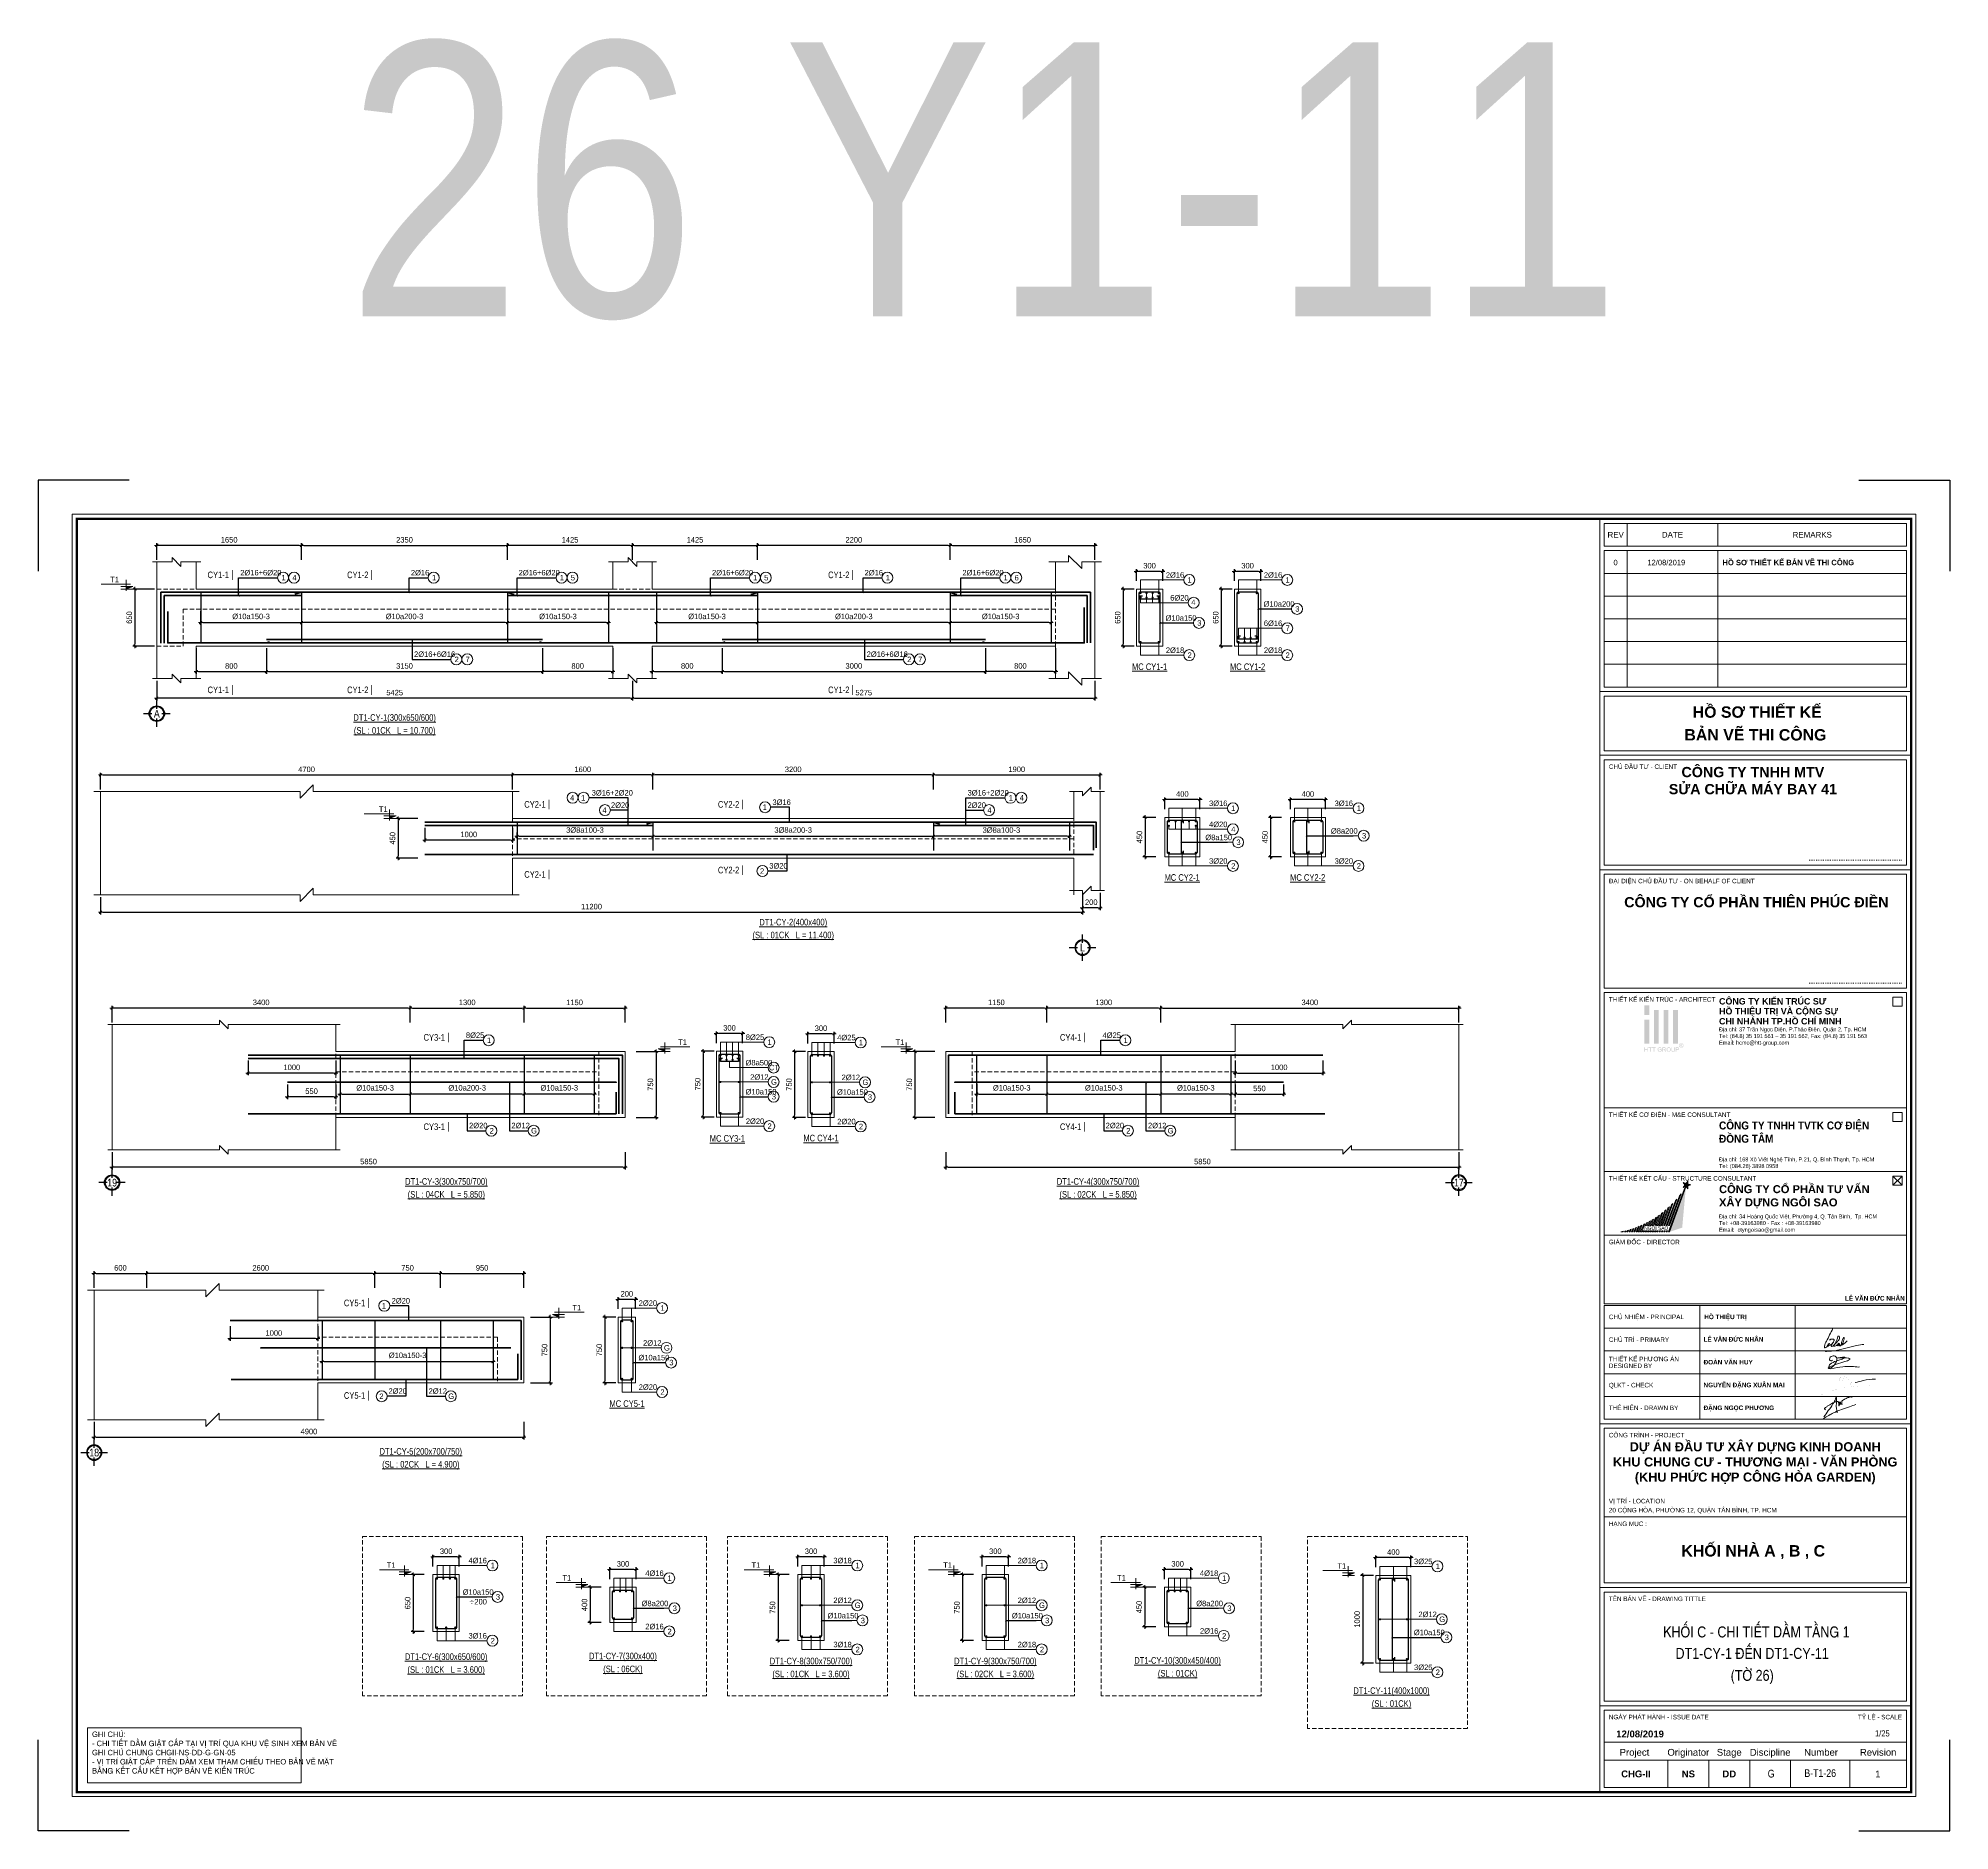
# Model space of a CAD drawing. Header units: millimetres. Extents: x 397144 to 8960116, y 345581 to 674207.
# Drawn here: x 5040864 to 5062667, y 602096 to 622534 of the extents above; entities that cross this region are included whole.
import ezdxf
from ezdxf.enums import TextEntityAlignment as Align

# ---------------------------------------------------------------- set-up
doc = ezdxf.new("R2010")
doc.units = ezdxf.units.MM
doc.header["$PDSIZE"] = -10
doc.linetypes.add('CENTER', pattern=[2, 1.25, -0.25, 0.25, -0.25])
doc.linetypes.add('HIDDEN', pattern=[0.375, 0.25, -0.125])
doc.layers.get('0').update_dxf_attribs({"linetype": 'CONTINUOUS'})
doc.layers.get('Defpoints').update_dxf_attribs({"color": 12, "linetype": 'CONTINUOUS'})
for name, color, linetype, lineweight in [('2', 2, 'CONTINUOUS', 20), ('CDAI', 8, 'CONTINUOUS', 30), ('CHG_XX_Khung ten$0$A1 BORDER$0$DGIONG', 4, 'CONTINUOUS', 13), ('CHG_XX_Khung ten$0$A1 BORDER$0$STICK', 1, 'CONTINUOUS', 9), ('CHG_XX_Khung ten$0$TEXT', 7, 'CONTINUOUS', 15), ('CHUNHO', 7, 'CENTER', 13), ('CTHEP', 2, 'CONTINUOUS', 50), ('DBAO', 3, 'CONTINUOUS', 20), ('DGIONG', 4, 'CONTINUOUS', 13), ('KTH', 150, 'CONTINUOUS', 5), ('Net khuat', 8, 'HIDDEN', 13), ('STICK', 1, 'CONTINUOUS', 9), ('TEXT', 7, 'CONTINUOUS', 15)]:
    doc.layers.add(name, color=color, linetype=linetype, lineweight=lineweight)
doc.layers.add('8', color=8, linetype='CONTINUOUS')
doc.layers.add('CHG_XX_Khung ten$0$TKTC', color=1, linetype='CONTINUOUS')
doc.layers.add('HATCH', color=7, linetype='CONTINUOUS', lineweight=5, true_color=0x2491ff)
doc.styles.add('CHG_XX_Khung ten$0$A1 BORDER$0$ARIAL', font='arial.ttf')
doc.styles.add('CHG_XX_Khung ten$0$A1 BORDER$0$Arial - Bold', font='arialbd.ttf', dxfattribs={"height": 2.5})
doc.styles.add('CHG_XX_Khung ten$0$A1 BORDER$0$Star-AvoBold', font='VAVOB_0.TTF')
doc.styles.add('CHG_XX_Khung ten$0$A1 BORDER$0$Title Block DD$0$ARIAL', font='arial.ttf')
doc.styles.add('CHG_XX_Khung ten$0$A1 BORDER$0$Title Block DD$0$Arial - Bold', font='arialbd.ttf', dxfattribs={"height": 2.5})
doc.styles.add('CHG_XX_Khung ten$0$arial', font='arial.ttf')
doc.styles.add('CHG_XX_Khung ten$0$Arial - Bold', font='arialbd.ttf')
doc.styles.add('CHG_XX_Khung ten$0$ArialB', font='arialbd.ttf')
doc.styles.add('CHG_XX_Khung ten$0$title block pccc$0$ARIAL', font='arial.ttf')
doc.styles.add('CHG_XX_Khung ten$0$title block pccc$0$Arial - Bold', font='arialbd.ttf', dxfattribs={"height": 2.5})
doc.styles.add('HELVECONDENSE', font='VHELVCN_0.TTF')
doc.styles.add('Star-HelCon', font='VHELVCN_0.TTF')
doc.styles.add('TTP-HelCon', font='VHELVCN_0.TTF')
doc.styles.add('VNI-HELVE-CONDENSE', font='VHELVCN_0.TTF')
doc.dimstyles.new('kc-25', dxfattribs={"dimtxt": 62.5, "dimasz": 20, "dimexe": 20, "dimexo": 50, "dimgap": 25, "dimtad": 3, "dimdec": 0, "dimzin": 0, "dimdsep": 46, "dimtxsty": 'VNI-HELVE-CONDENSE', "dimblk": 'DIM', "dimcen": 2.5, "dimclrd": 256, "dimclre": 154, "dimclrt": 7, "dimaunit": 1, "dimadec": 0, "dimazin": 0, "dimtfac": 1, "dimtdec": 0, "dimtix": 1, "dimtmove": 0, "dimatfit": 3, "dimldrblk": 'DOT', "dimfxl": 1, "dimtolj": 1, "dimtzin": 0, "dimarcsym": 0})
doc.dimstyles.new('TTP-25', dxfattribs={"dimscale": 25, "dimtxt": 2.5, "dimasz": 1, "dimexe": 1, "dimexo": 1, "dimgap": 0.09, "dimtad": 0, "dimdec": 4, "dimrnd": 5, "dimzin": 9, "dimdsep": 46, "dimtxsty": 'TTP-HelCon', "dimblk": 'Stick1', "dimcen": 0.09, "dimdle": 1.5, "dimclrd": 256, "dimclre": 256, "dimclrt": 7, "dimadec": 0, "dimazin": 0, "dimtfac": 1, "dimtdec": 4, "dimtmove": 0, "dimatfit": 3, "dimldrblk": '_ArchTick1', "dimfxl": 1, "dimtvp": 1, "dimtolj": 1, "dimtzin": 0, "dimarcsym": 0})

# ---------------------------------------------------------------- blocks, each defined once
blk = doc.blocks.new('Stick1')
at = {"layer": 'STICK'}
h = blk.add_hatch(color=256, dxfattribs=at)
edge = h.paths.add_edge_path()
edge.add_line((0.3, 0.5), (-0.5, -0.3))
edge.add_arc((-0.4, -0.4), 0.141, 135, 315)
edge.add_line((-0.3, -0.5), (0.5, 0.3))
edge.add_arc((0.4, 0.4), 0.141, 315, 495)
blk.add_line((1, 0), (-1, 0), dxfattribs=at)
blk.add_lwpolyline([(0.3, 0.5), (-0.5, -0.3, 1), (-0.3, -0.5), (0.5, 0.3, 1), (0.3, 0.5, 1)], format="xyb", dxfattribs=at)
blk = doc.blocks.new('*D1266')
at = {"layer": 'Defpoints', "color": 0, "transparency": 16777216}
for p in [(5042217, 616254), (5041967, 615604), (5042217, 615604)]:
    blk.add_point(p, dxfattribs=at)
at = {"layer": 'KTH', "lineweight": -2, "transparency": 16777216}
for p, q in [((5042192, 616254), (5041942, 616254)), ((5041967, 616229), (5041967, 615629)), ((5042192, 615604), (5041942, 615604))]:
    blk.add_line(p, q, dxfattribs=at)
at = {"layer": 'KTH', "lineweight": -2, "transparency": 16777216, "xscale": 25, "yscale": 25, "zscale": 25}
for p, rotation in [((5041967, 616254), 90), ((5041967, 615604), 270)]:
    blk.add_blockref('Stick1', p, dxfattribs=dict(at, rotation=rotation))
at = {"layer": 'KTH', "color": 7, "transparency": 16777216, "insert": (5041903, 615929), "char_height": 62.5, "attachment_point": 5, "rotation": 90, "style": 'TTP-HelCon'}
blk.add_mtext('\\A1;650', dxfattribs=at)
blk = doc.blocks.new('_ArchTick1')
at = {"color": 0, "const_width": 3.81}
blk.add_lwpolyline([(-12.7, -12.7), (12.7, 12.7)], dxfattribs=at)
blk = doc.blocks.new('*D1267')
at = {"layer": 'Defpoints', "color": 0, "transparency": 16777216}
for p in [(5042717, 616025), (5043867, 616025), (5043867, 615871)]:
    blk.add_point(p, dxfattribs=at)
at = {"layer": 'KTH', "lineweight": -2, "transparency": 16777216}
for p, q in [((5042717, 616000), (5042717, 615846)), ((5043867, 616000), (5043867, 615846)), ((5042742, 615871), (5043842, 615871))]:
    blk.add_line(p, q, dxfattribs=at)
at = {"layer": 'KTH', "lineweight": -2, "transparency": 16777216, "xscale": 25, "yscale": 25, "zscale": 25, "rotation": 180}
blk.add_blockref('Stick1', (5042717, 615871), dxfattribs=at)
at = {"layer": 'KTH', "lineweight": -2, "transparency": 16777216, "xscale": 25, "yscale": 25, "zscale": 25}
blk.add_blockref('Stick1', (5043867, 615871), dxfattribs=at)
at = {"layer": 'KTH', "color": 7, "transparency": 16777216, "insert": (5043292, 615941), "char_height": 62.5, "attachment_point": 5, "style": 'TTP-HelCon'}
blk.add_mtext('\\A1;Þ10a150-3', dxfattribs=at)
blk = doc.blocks.new('CODE')
at = {"layer": 'DBAO'}
for p, q in [((-63, 0), (-138, 30)), ((-138, 30), (0, 30)), ((-138, 0), (0, 0)), ((-113, 55), (224, 55)), ((-63, -20), (-63, 105))]:
    blk.add_line(p, q, dxfattribs=at)
at = {"layer": 'HATCH', "color": 1}
blk.add_solid([(-63, 0), (-138, 30), (-63, 30)], dxfattribs=at)
blk = doc.blocks.new('*D1268')
at = {"layer": 'Defpoints', "color": 0, "transparency": 16777216}
for p in [(5042217, 616752), (5042217, 616563), (5043867, 616563)]:
    blk.add_point(p, dxfattribs=at)
at = {"layer": 'KTH', "lineweight": -2, "transparency": 16777216}
for p, q in [((5042217, 616588), (5042217, 616777)), ((5043842, 616752), (5042242, 616752)), ((5043867, 616588), (5043867, 616777))]:
    blk.add_line(p, q, dxfattribs=at)
at = {"layer": 'KTH', "lineweight": -2, "transparency": 16777216, "xscale": 25, "yscale": 25, "zscale": 25, "rotation": 180}
blk.add_blockref('Stick1', (5042217, 616752), dxfattribs=at)
at = {"layer": 'KTH', "lineweight": -2, "transparency": 16777216, "xscale": 25, "yscale": 25, "zscale": 25}
blk.add_blockref('Stick1', (5043867, 616752), dxfattribs=at)
at = {"layer": 'KTH', "color": 7, "transparency": 16777216, "insert": (5043042, 616815), "char_height": 62.5, "attachment_point": 5, "style": 'TTP-HelCon'}
blk.add_mtext('\\A1;1650', dxfattribs=at)
blk = doc.blocks.new('DIM')
h = blk.add_hatch(color=1)
h.paths.add_polyline_path([(0.5, 0.3, 1), (0.3, 0.5), (-0.2, 0), (0.2, 0)])
h.paths.add_polyline_path([(0.2, 0), (-0.2, 0), (-0.5, -0.3, 1), (-0.3, -0.5)])
at = {"color": 9}
for p, q in [((-0.2, 0), (-1.5, 0)), ((0.2, 0), (1.5, 0))]:
    blk.add_line(p, q, dxfattribs=at)
at = {"color": 1}
for p, q in [((-0.5, -0.3), (0.3, 0.5)), ((-0.3, -0.5), (0.5, 0.3)), ((-0.2, 0), (0.2, 0))]:
    blk.add_line(p, q, dxfattribs=at)
blk.add_arc((-0.4, -0.4), 0.138, 135, 315, dxfattribs=at)
blk = doc.blocks.new('*D1269')
at = {"layer": 'Defpoints', "color": 0, "transparency": 16777216}
for p in [(5046217, 616752), (5043867, 616563), (5046217, 616563)]:
    blk.add_point(p, dxfattribs=at)
at = {"layer": 'KTH', "lineweight": -2, "transparency": 16777216}
for p, q in [((5043867, 616588), (5043867, 616777)), ((5043892, 616752), (5046192, 616752)), ((5046217, 616588), (5046217, 616777))]:
    blk.add_line(p, q, dxfattribs=at)
at = {"layer": 'KTH', "lineweight": -2, "transparency": 16777216, "xscale": 25, "yscale": 25, "zscale": 25, "rotation": 180}
blk.add_blockref('Stick1', (5043867, 616752), dxfattribs=at)
at = {"layer": 'KTH', "lineweight": -2, "transparency": 16777216, "xscale": 25, "yscale": 25, "zscale": 25}
blk.add_blockref('Stick1', (5046217, 616752), dxfattribs=at)
at = {"layer": 'KTH', "color": 7, "transparency": 16777216, "insert": (5045042, 616815), "char_height": 62.5, "attachment_point": 5, "style": 'TTP-HelCon'}
blk.add_mtext('\\A1;2350', dxfattribs=at)
blk = doc.blocks.new('*D1270')
at = {"layer": 'Defpoints', "color": 0, "transparency": 16777216}
for p in [(5046217, 616752), (5046217, 616563), (5047642, 616563)]:
    blk.add_point(p, dxfattribs=at)
at = {"layer": 'KTH', "lineweight": -2, "transparency": 16777216}
for p, q in [((5046217, 616588), (5046217, 616777)), ((5047617, 616752), (5046242, 616752)), ((5047642, 616588), (5047642, 616777))]:
    blk.add_line(p, q, dxfattribs=at)
at = {"layer": 'KTH', "lineweight": -2, "transparency": 16777216, "xscale": 25, "yscale": 25, "zscale": 25, "rotation": 180}
blk.add_blockref('Stick1', (5046217, 616752), dxfattribs=at)
at = {"layer": 'KTH', "lineweight": -2, "transparency": 16777216, "xscale": 25, "yscale": 25, "zscale": 25}
blk.add_blockref('Stick1', (5047642, 616752), dxfattribs=at)
at = {"layer": 'KTH', "color": 7, "transparency": 16777216, "insert": (5046930, 616815), "char_height": 62.5, "attachment_point": 5, "style": 'TTP-HelCon'}
blk.add_mtext('\\A1;1425', dxfattribs=at)
blk = doc.blocks.new('*D1271')
at = {"layer": 'Defpoints', "color": 0, "transparency": 16777216}
for p in [(5052917, 616752), (5051267, 616563), (5052917, 616563)]:
    blk.add_point(p, dxfattribs=at)
at = {"layer": 'KTH', "lineweight": -2, "transparency": 16777216}
for p, q in [((5051267, 616588), (5051267, 616777)), ((5051292, 616752), (5052892, 616752)), ((5052917, 616588), (5052917, 616777))]:
    blk.add_line(p, q, dxfattribs=at)
at = {"layer": 'KTH', "lineweight": -2, "transparency": 16777216, "xscale": 25, "yscale": 25, "zscale": 25, "rotation": 180}
blk.add_blockref('Stick1', (5051267, 616752), dxfattribs=at)
at = {"layer": 'KTH', "lineweight": -2, "transparency": 16777216, "xscale": 25, "yscale": 25, "zscale": 25}
blk.add_blockref('Stick1', (5052917, 616752), dxfattribs=at)
at = {"layer": 'KTH', "color": 7, "transparency": 16777216, "insert": (5052092, 616815), "char_height": 62.5, "attachment_point": 5, "style": 'TTP-HelCon'}
blk.add_mtext('\\A1;1650', dxfattribs=at)
blk = doc.blocks.new('*D1272')
at = {"layer": 'Defpoints', "color": 0, "transparency": 16777216}
for p in [(5049067, 616752), (5049067, 616563), (5051267, 616563)]:
    blk.add_point(p, dxfattribs=at)
at = {"layer": 'KTH', "lineweight": -2, "transparency": 16777216}
for p, q in [((5049067, 616588), (5049067, 616777)), ((5051242, 616752), (5049092, 616752)), ((5051267, 616588), (5051267, 616777))]:
    blk.add_line(p, q, dxfattribs=at)
at = {"layer": 'KTH', "lineweight": -2, "transparency": 16777216, "xscale": 25, "yscale": 25, "zscale": 25, "rotation": 180}
blk.add_blockref('Stick1', (5049067, 616752), dxfattribs=at)
at = {"layer": 'KTH', "lineweight": -2, "transparency": 16777216, "xscale": 25, "yscale": 25, "zscale": 25}
blk.add_blockref('Stick1', (5051267, 616752), dxfattribs=at)
at = {"layer": 'KTH', "color": 7, "transparency": 16777216, "insert": (5050167, 616815), "char_height": 62.5, "attachment_point": 5, "style": 'TTP-HelCon'}
blk.add_mtext('\\A1;2200', dxfattribs=at)
blk = doc.blocks.new('*D1273')
at = {"layer": 'Defpoints', "color": 0, "transparency": 16777216}
for p in [(5049067, 616752), (5047642, 616563), (5049067, 616563)]:
    blk.add_point(p, dxfattribs=at)
at = {"layer": 'KTH', "lineweight": -2, "transparency": 16777216}
for p, q in [((5047642, 616588), (5047642, 616777)), ((5047667, 616752), (5049042, 616752)), ((5049067, 616588), (5049067, 616777))]:
    blk.add_line(p, q, dxfattribs=at)
at = {"layer": 'KTH', "lineweight": -2, "transparency": 16777216, "xscale": 25, "yscale": 25, "zscale": 25, "rotation": 180}
blk.add_blockref('Stick1', (5047642, 616752), dxfattribs=at)
at = {"layer": 'KTH', "lineweight": -2, "transparency": 16777216, "xscale": 25, "yscale": 25, "zscale": 25}
blk.add_blockref('Stick1', (5049067, 616752), dxfattribs=at)
at = {"layer": 'KTH', "color": 7, "transparency": 16777216, "insert": (5048355, 616815), "char_height": 62.5, "attachment_point": 5, "style": 'TTP-HelCon'}
blk.add_mtext('\\A1;1425', dxfattribs=at)
blk = doc.blocks.new('*D1293')
at = {"layer": 'Defpoints', "color": 0, "transparency": 16777216}
for p in [(5042217, 615234), (5047642, 615234), (5042217, 615009)]:
    blk.add_point(p, dxfattribs=at)
at = {"layer": 'KTH', "lineweight": -2, "transparency": 16777216}
for p, q in [((5042217, 615209), (5042217, 614984)), ((5047642, 615209), (5047642, 614984)), ((5047617, 615009), (5042242, 615009))]:
    blk.add_line(p, q, dxfattribs=at)
at = {"layer": 'KTH', "lineweight": -2, "transparency": 16777216, "xscale": 25, "yscale": 25, "zscale": 25, "rotation": 180}
blk.add_blockref('Stick1', (5042217, 615009), dxfattribs=at)
at = {"layer": 'KTH', "lineweight": -2, "transparency": 16777216, "xscale": 25, "yscale": 25, "zscale": 25}
blk.add_blockref('Stick1', (5047642, 615009), dxfattribs=at)
at = {"layer": 'KTH', "color": 7, "transparency": 16777216, "insert": (5044930, 615073), "char_height": 62.5, "attachment_point": 5, "style": 'TTP-HelCon'}
blk.add_mtext('\\A1;5425', dxfattribs=at)
blk = doc.blocks.new('*D1294')
at = {"layer": 'Defpoints', "color": 0, "transparency": 16777216}
for p in [(5047642, 615234), (5052917, 615234), (5052917, 615009)]:
    blk.add_point(p, dxfattribs=at)
at = {"layer": 'KTH', "lineweight": -2, "transparency": 16777216}
for p, q in [((5047642, 615209), (5047642, 614984)), ((5052917, 615209), (5052917, 614984)), ((5047667, 615009), (5052892, 615009))]:
    blk.add_line(p, q, dxfattribs=at)
at = {"layer": 'KTH', "lineweight": -2, "transparency": 16777216, "xscale": 25, "yscale": 25, "zscale": 25, "rotation": 180}
blk.add_blockref('Stick1', (5047642, 615009), dxfattribs=at)
at = {"layer": 'KTH', "lineweight": -2, "transparency": 16777216, "xscale": 25, "yscale": 25, "zscale": 25}
blk.add_blockref('Stick1', (5052917, 615009), dxfattribs=at)
at = {"layer": 'KTH', "color": 7, "transparency": 16777216, "insert": (5050280, 615073), "char_height": 62.5, "attachment_point": 5, "style": 'TTP-HelCon'}
blk.add_mtext('\\A1;5275', dxfattribs=at)
blk = doc.blocks.new('*D1295')
at = {"layer": 'Defpoints', "color": 0, "transparency": 16777216}
for p in [(5043867, 616025), (5046217, 616025), (5043867, 615871)]:
    blk.add_point(p, dxfattribs=at)
at = {"layer": 'KTH', "lineweight": -2, "transparency": 16777216}
for p, q in [((5043867, 616000), (5043867, 615846)), ((5046217, 616000), (5046217, 615846)), ((5046192, 615871), (5043892, 615871))]:
    blk.add_line(p, q, dxfattribs=at)
at = {"layer": 'KTH', "lineweight": -2, "transparency": 16777216, "xscale": 25, "yscale": 25, "zscale": 25, "rotation": 180}
blk.add_blockref('Stick1', (5043867, 615871), dxfattribs=at)
at = {"layer": 'KTH', "lineweight": -2, "transparency": 16777216, "xscale": 25, "yscale": 25, "zscale": 25}
blk.add_blockref('Stick1', (5046217, 615871), dxfattribs=at)
at = {"layer": 'KTH', "color": 7, "transparency": 16777216, "insert": (5045042, 615941), "char_height": 62.5, "attachment_point": 5, "style": 'TTP-HelCon'}
blk.add_mtext('\\A1;Þ10a200-3', dxfattribs=at)
blk = doc.blocks.new('*D1296')
at = {"layer": 'Defpoints', "color": 0, "transparency": 16777216}
for p in [(5046217, 616025), (5047367, 616025), (5046217, 615871)]:
    blk.add_point(p, dxfattribs=at)
at = {"layer": 'KTH', "lineweight": -2, "transparency": 16777216}
for p, q in [((5046217, 616000), (5046217, 615846)), ((5047367, 616000), (5047367, 615846)), ((5047342, 615871), (5046242, 615871))]:
    blk.add_line(p, q, dxfattribs=at)
at = {"layer": 'KTH', "lineweight": -2, "transparency": 16777216, "xscale": 25, "yscale": 25, "zscale": 25, "rotation": 180}
blk.add_blockref('Stick1', (5046217, 615871), dxfattribs=at)
at = {"layer": 'KTH', "lineweight": -2, "transparency": 16777216, "xscale": 25, "yscale": 25, "zscale": 25}
blk.add_blockref('Stick1', (5047367, 615871), dxfattribs=at)
at = {"layer": 'KTH', "color": 7, "transparency": 16777216, "insert": (5046792, 615941), "char_height": 62.5, "attachment_point": 5, "style": 'TTP-HelCon'}
blk.add_mtext('\\A1;Þ10a150-3', dxfattribs=at)
blk = doc.blocks.new('*D1297')
at = {"layer": 'Defpoints', "color": 0, "transparency": 16777216}
for p in [(5047917, 616025), (5049067, 616025), (5049067, 615871)]:
    blk.add_point(p, dxfattribs=at)
at = {"layer": 'KTH', "lineweight": -2, "transparency": 16777216}
for p, q in [((5047917, 616000), (5047917, 615846)), ((5049067, 616000), (5049067, 615846)), ((5047942, 615871), (5049042, 615871))]:
    blk.add_line(p, q, dxfattribs=at)
at = {"layer": 'KTH', "lineweight": -2, "transparency": 16777216, "xscale": 25, "yscale": 25, "zscale": 25, "rotation": 180}
blk.add_blockref('Stick1', (5047917, 615871), dxfattribs=at)
at = {"layer": 'KTH', "lineweight": -2, "transparency": 16777216, "xscale": 25, "yscale": 25, "zscale": 25}
blk.add_blockref('Stick1', (5049067, 615871), dxfattribs=at)
at = {"layer": 'KTH', "color": 7, "transparency": 16777216, "insert": (5048492, 615941), "char_height": 62.5, "attachment_point": 5, "style": 'TTP-HelCon'}
blk.add_mtext('\\A1;Þ10a150-3', dxfattribs=at)
blk = doc.blocks.new('*D1298')
at = {"layer": 'Defpoints', "color": 0, "transparency": 16777216}
for p in [(5049067, 616025), (5051267, 616025), (5049067, 615871)]:
    blk.add_point(p, dxfattribs=at)
at = {"layer": 'KTH', "lineweight": -2, "transparency": 16777216}
for p, q in [((5049067, 616000), (5049067, 615846)), ((5051267, 616000), (5051267, 615846)), ((5051242, 615871), (5049092, 615871))]:
    blk.add_line(p, q, dxfattribs=at)
at = {"layer": 'KTH', "lineweight": -2, "transparency": 16777216, "xscale": 25, "yscale": 25, "zscale": 25, "rotation": 180}
blk.add_blockref('Stick1', (5049067, 615871), dxfattribs=at)
at = {"layer": 'KTH', "lineweight": -2, "transparency": 16777216, "xscale": 25, "yscale": 25, "zscale": 25}
blk.add_blockref('Stick1', (5051267, 615871), dxfattribs=at)
at = {"layer": 'KTH', "color": 7, "transparency": 16777216, "insert": (5050167, 615941), "char_height": 62.5, "attachment_point": 5, "style": 'TTP-HelCon'}
blk.add_mtext('\\A1;Þ10a200-3', dxfattribs=at)
blk = doc.blocks.new('dau truc')
blk.add_circle((0, 0), 180)
at = {"layer": '8'}
for p, q in [((-127, 0), (-345, 0)), ((0, 127), (0, 345)), ((345, 0), (127, 0)), ((0, -345), (0, -127))]:
    blk.add_line(p, q, dxfattribs=at)
blk.add_circle((0, 0), 200, dxfattribs=at)
at = {"layer": 'TEXT', "style": 'HELVECONDENSE'}
blk.add_attdef('A', text='', height=233, dxfattribs=at).set_placement((0, 0), align=Align.MIDDLE)
blk = doc.blocks.new('*D1299')
at = {"layer": 'Defpoints', "color": 0, "transparency": 16777216}
for p in [(5051267, 616025), (5052417, 616025), (5051267, 615871)]:
    blk.add_point(p, dxfattribs=at)
at = {"layer": 'KTH', "lineweight": -2, "transparency": 16777216}
for p, q in [((5051267, 616000), (5051267, 615846)), ((5052417, 616000), (5052417, 615846)), ((5052392, 615871), (5051292, 615871))]:
    blk.add_line(p, q, dxfattribs=at)
at = {"layer": 'KTH', "lineweight": -2, "transparency": 16777216, "xscale": 25, "yscale": 25, "zscale": 25, "rotation": 180}
blk.add_blockref('Stick1', (5051267, 615871), dxfattribs=at)
at = {"layer": 'KTH', "lineweight": -2, "transparency": 16777216, "xscale": 25, "yscale": 25, "zscale": 25}
blk.add_blockref('Stick1', (5052417, 615871), dxfattribs=at)
at = {"layer": 'KTH', "color": 7, "transparency": 16777216, "insert": (5051842, 615941), "char_height": 62.5, "attachment_point": 5, "style": 'TTP-HelCon'}
blk.add_mtext('\\A1;Þ10a150-3', dxfattribs=at)
blk = doc.blocks.new('*D1300')
at = {"layer": 'Defpoints', "color": 0, "transparency": 16777216}
for p in [(5051075, 613509), (5051075, 613435), (5052625, 613492)]:
    blk.add_point(p, dxfattribs=at)
at = {"layer": 'KTH', "lineweight": -2, "transparency": 16777216}
for p, q in [((5051075, 613484), (5051075, 613410)), ((5052600, 613435), (5051100, 613435)), ((5052625, 613467), (5052625, 613410))]:
    blk.add_line(p, q, dxfattribs=at)
at = {"layer": 'KTH', "lineweight": -2, "transparency": 16777216, "xscale": 25, "yscale": 25, "zscale": 25, "rotation": 180}
blk.add_blockref('Stick1', (5051075, 613435), dxfattribs=at)
at = {"layer": 'KTH', "lineweight": -2, "transparency": 16777216, "xscale": 25, "yscale": 25, "zscale": 25}
blk.add_blockref('Stick1', (5052625, 613435), dxfattribs=at)
at = {"layer": 'KTH', "color": 7, "transparency": 16777216, "insert": (5051850, 613505), "char_height": 62.5, "attachment_point": 5, "style": 'TTP-HelCon'}
blk.add_mtext('\\A1;3Þ8a100-3', dxfattribs=at)
blk = doc.blocks.new('*D1301')
at = {"layer": 'Defpoints', "color": 0, "transparency": 16777216}
for p in [(5047875, 613505), (5051075, 613509), (5051075, 613435)]:
    blk.add_point(p, dxfattribs=at)
at = {"layer": 'KTH', "lineweight": -2, "transparency": 16777216}
for p, q in [((5047875, 613480), (5047875, 613410)), ((5047900, 613435), (5051050, 613435)), ((5051075, 613484), (5051075, 613410))]:
    blk.add_line(p, q, dxfattribs=at)
at = {"layer": 'KTH', "lineweight": -2, "transparency": 16777216, "xscale": 25, "yscale": 25, "zscale": 25, "rotation": 180}
blk.add_blockref('Stick1', (5047875, 613435), dxfattribs=at)
at = {"layer": 'KTH', "lineweight": -2, "transparency": 16777216, "xscale": 25, "yscale": 25, "zscale": 25}
blk.add_blockref('Stick1', (5051075, 613435), dxfattribs=at)
at = {"layer": 'KTH', "color": 7, "transparency": 16777216, "insert": (5049475, 613505), "char_height": 62.5, "attachment_point": 5, "style": 'TTP-HelCon'}
blk.add_mtext('\\A1;3Þ8a200-3', dxfattribs=at)
blk = doc.blocks.new('*D1302')
at = {"layer": 'Defpoints', "color": 0, "transparency": 16777216}
for p in [(5052975, 614134), (5051075, 613945), (5052975, 613945)]:
    blk.add_point(p, dxfattribs=at)
at = {"layer": 'KTH', "lineweight": -2, "transparency": 16777216}
for p, q in [((5051075, 613970), (5051075, 614159)), ((5051100, 614134), (5052950, 614134)), ((5052975, 613970), (5052975, 614159))]:
    blk.add_line(p, q, dxfattribs=at)
at = {"layer": 'KTH', "lineweight": -2, "transparency": 16777216, "xscale": 25, "yscale": 25, "zscale": 25, "rotation": 180}
blk.add_blockref('Stick1', (5051075, 614134), dxfattribs=at)
at = {"layer": 'KTH', "lineweight": -2, "transparency": 16777216, "xscale": 25, "yscale": 25, "zscale": 25}
blk.add_blockref('Stick1', (5052975, 614134), dxfattribs=at)
at = {"layer": 'KTH', "color": 7, "transparency": 16777216, "insert": (5052025, 614198), "char_height": 62.5, "attachment_point": 5, "style": 'TTP-HelCon'}
blk.add_mtext('\\A1;1900', dxfattribs=at)
blk = doc.blocks.new('*D1303')
at = {"layer": 'Defpoints', "color": 0, "transparency": 16777216}
for p in [(5045220, 613637), (5044970, 613187), (5045220, 613187)]:
    blk.add_point(p, dxfattribs=at)
at = {"layer": 'KTH', "lineweight": -2, "transparency": 16777216}
for p, q in [((5045195, 613637), (5044945, 613637)), ((5044970, 613612), (5044970, 613212)), ((5045195, 613187), (5044945, 613187))]:
    blk.add_line(p, q, dxfattribs=at)
at = {"layer": 'KTH', "lineweight": -2, "transparency": 16777216, "xscale": 25, "yscale": 25, "zscale": 25}
for p, rotation in [((5044970, 613637), 90), ((5044970, 613187), 270)]:
    blk.add_blockref('Stick1', p, dxfattribs=dict(at, rotation=rotation))
at = {"layer": 'KTH', "color": 7, "transparency": 16777216, "insert": (5044906, 613412), "char_height": 62.5, "attachment_point": 5, "rotation": 90, "style": 'TTP-HelCon'}
blk.add_mtext('\\A1;450', dxfattribs=at)
blk = doc.blocks.new('*D1304')
at = {"layer": 'Defpoints', "color": 0, "transparency": 16777216}
for p in [(5041575, 612767), (5052775, 612767), (5052775, 612569)]:
    blk.add_point(p, dxfattribs=at)
at = {"layer": 'KTH', "lineweight": -2, "transparency": 16777216}
for p, q in [((5041575, 612742), (5041575, 612544)), ((5052775, 612742), (5052775, 612544)), ((5041600, 612569), (5052750, 612569))]:
    blk.add_line(p, q, dxfattribs=at)
at = {"layer": 'KTH', "lineweight": -2, "transparency": 16777216, "xscale": 25, "yscale": 25, "zscale": 25, "rotation": 180}
blk.add_blockref('Stick1', (5041575, 612569), dxfattribs=at)
at = {"layer": 'KTH', "lineweight": -2, "transparency": 16777216, "xscale": 25, "yscale": 25, "zscale": 25}
blk.add_blockref('Stick1', (5052775, 612569), dxfattribs=at)
at = {"layer": 'KTH', "color": 7, "transparency": 16777216, "insert": (5047175, 612633), "char_height": 62.5, "attachment_point": 5, "style": 'TTP-HelCon'}
blk.add_mtext('\\A1;11200', dxfattribs=at)
blk = doc.blocks.new('*D1305')
at = {"layer": 'Defpoints', "color": 0, "transparency": 16777216}
for p in [(5052775, 612817), (5052975, 612817), (5052775, 612619)]:
    blk.add_point(p, dxfattribs=at)
at = {"layer": 'KTH', "lineweight": -2, "transparency": 16777216}
for p, q in [((5052775, 612792), (5052775, 612594)), ((5052975, 612792), (5052975, 612594)), ((5052950, 612619), (5052800, 612619))]:
    blk.add_line(p, q, dxfattribs=at)
at = {"layer": 'KTH', "lineweight": -2, "transparency": 16777216, "xscale": 25, "yscale": 25, "zscale": 25, "rotation": 180}
blk.add_blockref('Stick1', (5052775, 612619), dxfattribs=at)
at = {"layer": 'KTH', "lineweight": -2, "transparency": 16777216, "xscale": 25, "yscale": 25, "zscale": 25}
blk.add_blockref('Stick1', (5052975, 612619), dxfattribs=at)
at = {"layer": 'KTH', "color": 7, "transparency": 16777216, "insert": (5052875, 612683), "char_height": 62.5, "attachment_point": 5, "style": 'TTP-HelCon'}
blk.add_mtext('\\A1;200', dxfattribs=at)
blk = doc.blocks.new('*D1306')
at = {"layer": 'Defpoints', "color": 0, "transparency": 16777216}
for p in [(5047875, 614134), (5047875, 613945), (5051075, 613945)]:
    blk.add_point(p, dxfattribs=at)
at = {"layer": 'KTH', "lineweight": -2, "transparency": 16777216}
for p, q in [((5047875, 613970), (5047875, 614159)), ((5051050, 614134), (5047900, 614134)), ((5051075, 613970), (5051075, 614159))]:
    blk.add_line(p, q, dxfattribs=at)
at = {"layer": 'KTH', "lineweight": -2, "transparency": 16777216, "xscale": 25, "yscale": 25, "zscale": 25, "rotation": 180}
blk.add_blockref('Stick1', (5047875, 614134), dxfattribs=at)
at = {"layer": 'KTH', "lineweight": -2, "transparency": 16777216, "xscale": 25, "yscale": 25, "zscale": 25}
blk.add_blockref('Stick1', (5051075, 614134), dxfattribs=at)
at = {"layer": 'KTH', "color": 7, "transparency": 16777216, "insert": (5049475, 614198), "char_height": 62.5, "attachment_point": 5, "style": 'TTP-HelCon'}
blk.add_mtext('\\A1;3200', dxfattribs=at)
blk = doc.blocks.new('*D1307')
at = {"layer": 'Defpoints', "color": 0, "transparency": 16777216}
for p in [(5046275, 614134), (5046275, 613945), (5047875, 613945)]:
    blk.add_point(p, dxfattribs=at)
at = {"layer": 'KTH', "lineweight": -2, "transparency": 16777216}
for p, q in [((5046275, 613970), (5046275, 614159)), ((5047850, 614134), (5046300, 614134)), ((5047875, 613970), (5047875, 614159))]:
    blk.add_line(p, q, dxfattribs=at)
at = {"layer": 'KTH', "lineweight": -2, "transparency": 16777216, "xscale": 25, "yscale": 25, "zscale": 25, "rotation": 180}
blk.add_blockref('Stick1', (5046275, 614134), dxfattribs=at)
at = {"layer": 'KTH', "lineweight": -2, "transparency": 16777216, "xscale": 25, "yscale": 25, "zscale": 25}
blk.add_blockref('Stick1', (5047875, 614134), dxfattribs=at)
at = {"layer": 'KTH', "color": 7, "transparency": 16777216, "insert": (5047075, 614198), "char_height": 62.5, "attachment_point": 5, "style": 'TTP-HelCon'}
blk.add_mtext('\\A1;1600', dxfattribs=at)
blk = doc.blocks.new('*D1308')
at = {"layer": 'Defpoints', "color": 0, "transparency": 16777216}
for p in [(5046275, 614134), (5041575, 613945), (5046275, 613945)]:
    blk.add_point(p, dxfattribs=at)
at = {"layer": 'KTH', "lineweight": -2, "transparency": 16777216}
for p, q in [((5041575, 613970), (5041575, 614159)), ((5041600, 614134), (5046250, 614134)), ((5046275, 613970), (5046275, 614159))]:
    blk.add_line(p, q, dxfattribs=at)
at = {"layer": 'KTH', "lineweight": -2, "transparency": 16777216, "xscale": 25, "yscale": 25, "zscale": 25, "rotation": 180}
blk.add_blockref('Stick1', (5041575, 614134), dxfattribs=at)
at = {"layer": 'KTH', "lineweight": -2, "transparency": 16777216, "xscale": 25, "yscale": 25, "zscale": 25}
blk.add_blockref('Stick1', (5046275, 614134), dxfattribs=at)
at = {"layer": 'KTH', "color": 7, "transparency": 16777216, "insert": (5043925, 614198), "char_height": 62.5, "attachment_point": 5, "style": 'TTP-HelCon'}
blk.add_mtext('\\A1;4700', dxfattribs=at)
blk = doc.blocks.new('*D1309')
at = {"layer": 'Defpoints', "color": 0, "transparency": 16777216}
for p in [(5046325, 613505), (5047875, 613509), (5047875, 613435)]:
    blk.add_point(p, dxfattribs=at)
at = {"layer": 'KTH', "lineweight": -2, "transparency": 16777216}
for p, q in [((5046325, 613480), (5046325, 613410)), ((5046350, 613435), (5047850, 613435)), ((5047875, 613484), (5047875, 613410))]:
    blk.add_line(p, q, dxfattribs=at)
at = {"layer": 'KTH', "lineweight": -2, "transparency": 16777216, "xscale": 25, "yscale": 25, "zscale": 25, "rotation": 180}
blk.add_blockref('Stick1', (5046325, 613435), dxfattribs=at)
at = {"layer": 'KTH', "lineweight": -2, "transparency": 16777216, "xscale": 25, "yscale": 25, "zscale": 25}
blk.add_blockref('Stick1', (5047875, 613435), dxfattribs=at)
at = {"layer": 'KTH', "color": 7, "transparency": 16777216, "insert": (5047100, 613505), "char_height": 62.5, "attachment_point": 5, "style": 'TTP-HelCon'}
blk.add_mtext('\\A1;3Þ8a100-3', dxfattribs=at)
blk = doc.blocks.new('*D1310')
at = {"layer": 'Defpoints', "color": 0, "transparency": 16777216}
for p in [(5045275, 613558), (5046275, 613558), (5045275, 613392)]:
    blk.add_point(p, dxfattribs=at)
at = {"layer": 'KTH', "lineweight": -2, "transparency": 16777216}
for p, q in [((5045275, 613533), (5045275, 613367)), ((5046275, 613533), (5046275, 613367)), ((5046250, 613392), (5045300, 613392))]:
    blk.add_line(p, q, dxfattribs=at)
at = {"layer": 'KTH', "lineweight": -2, "transparency": 16777216, "xscale": 25, "yscale": 25, "zscale": 25, "rotation": 180}
blk.add_blockref('Stick1', (5045275, 613392), dxfattribs=at)
at = {"layer": 'KTH', "lineweight": -2, "transparency": 16777216, "xscale": 25, "yscale": 25, "zscale": 25}
blk.add_blockref('Stick1', (5046275, 613392), dxfattribs=at)
at = {"layer": 'KTH', "color": 7, "transparency": 16777216, "insert": (5045775, 613456), "char_height": 62.5, "attachment_point": 5, "style": 'TTP-HelCon'}
blk.add_mtext('\\A1;1000', dxfattribs=at)
blk = doc.blocks.new('*D1311')
at = {"layer": 'Defpoints', "color": 0, "transparency": 16777216}
for p in [(5041707, 611477), (5041707, 611288), (5045107, 611288)]:
    blk.add_point(p, dxfattribs=at)
at = {"layer": 'KTH', "lineweight": -2, "transparency": 16777216}
for p, q in [((5041707, 611313), (5041707, 611502)), ((5045082, 611477), (5041732, 611477)), ((5045107, 611313), (5045107, 611502))]:
    blk.add_line(p, q, dxfattribs=at)
at = {"layer": 'KTH', "lineweight": -2, "transparency": 16777216, "xscale": 25, "yscale": 25, "zscale": 25, "rotation": 180}
blk.add_blockref('Stick1', (5041707, 611477), dxfattribs=at)
at = {"layer": 'KTH', "lineweight": -2, "transparency": 16777216, "xscale": 25, "yscale": 25, "zscale": 25}
blk.add_blockref('Stick1', (5045107, 611477), dxfattribs=at)
at = {"layer": 'KTH', "color": 7, "transparency": 16777216, "insert": (5043407, 611541), "char_height": 62.5, "attachment_point": 5, "style": 'TTP-HelCon'}
blk.add_mtext('\\A1;3400', dxfattribs=at)
blk = doc.blocks.new('*D1312')
at = {"layer": 'Defpoints', "color": 0, "transparency": 16777216}
for p in [(5041707, 609860), (5047557, 609860), (5041707, 609662)]:
    blk.add_point(p, dxfattribs=at)
at = {"layer": 'KTH', "lineweight": -2, "transparency": 16777216}
for p, q in [((5041707, 609835), (5041707, 609637)), ((5047557, 609835), (5047557, 609637)), ((5047532, 609662), (5041732, 609662))]:
    blk.add_line(p, q, dxfattribs=at)
at = {"layer": 'KTH', "lineweight": -2, "transparency": 16777216, "xscale": 25, "yscale": 25, "zscale": 25, "rotation": 180}
blk.add_blockref('Stick1', (5041707, 609662), dxfattribs=at)
at = {"layer": 'KTH', "lineweight": -2, "transparency": 16777216, "xscale": 25, "yscale": 25, "zscale": 25}
blk.add_blockref('Stick1', (5047557, 609662), dxfattribs=at)
at = {"layer": 'KTH', "color": 7, "transparency": 16777216, "insert": (5044632, 609726), "char_height": 62.5, "attachment_point": 5, "style": 'TTP-HelCon'}
blk.add_mtext('\\A1;5850', dxfattribs=at)
blk = doc.blocks.new('*D1313')
at = {"layer": 'Defpoints', "color": 0, "transparency": 16777216}
for p in [(5046407, 611477), (5045107, 611288), (5046407, 611288)]:
    blk.add_point(p, dxfattribs=at)
at = {"layer": 'KTH', "lineweight": -2, "transparency": 16777216}
for p, q in [((5045107, 611313), (5045107, 611502)), ((5045132, 611477), (5046382, 611477)), ((5046407, 611313), (5046407, 611502))]:
    blk.add_line(p, q, dxfattribs=at)
at = {"layer": 'KTH', "lineweight": -2, "transparency": 16777216, "xscale": 25, "yscale": 25, "zscale": 25, "rotation": 180}
blk.add_blockref('Stick1', (5045107, 611477), dxfattribs=at)
at = {"layer": 'KTH', "lineweight": -2, "transparency": 16777216, "xscale": 25, "yscale": 25, "zscale": 25}
blk.add_blockref('Stick1', (5046407, 611477), dxfattribs=at)
at = {"layer": 'KTH', "color": 7, "transparency": 16777216, "insert": (5045757, 611541), "char_height": 62.5, "attachment_point": 5, "style": 'TTP-HelCon'}
blk.add_mtext('\\A1;1300', dxfattribs=at)
blk = doc.blocks.new('*D1314')
at = {"layer": 'Defpoints', "color": 0, "transparency": 16777216}
for p in [(5047557, 611477), (5046407, 611288), (5047557, 611288)]:
    blk.add_point(p, dxfattribs=at)
at = {"layer": 'KTH', "lineweight": -2, "transparency": 16777216}
for p, q in [((5046407, 611313), (5046407, 611502)), ((5046432, 611477), (5047532, 611477)), ((5047557, 611313), (5047557, 611502))]:
    blk.add_line(p, q, dxfattribs=at)
at = {"layer": 'KTH', "lineweight": -2, "transparency": 16777216, "xscale": 25, "yscale": 25, "zscale": 25, "rotation": 180}
blk.add_blockref('Stick1', (5046407, 611477), dxfattribs=at)
at = {"layer": 'KTH', "lineweight": -2, "transparency": 16777216, "xscale": 25, "yscale": 25, "zscale": 25}
blk.add_blockref('Stick1', (5047557, 611477), dxfattribs=at)
at = {"layer": 'KTH', "color": 7, "transparency": 16777216, "insert": (5046982, 611541), "char_height": 62.5, "attachment_point": 5, "style": 'TTP-HelCon'}
blk.add_mtext('\\A1;1150', dxfattribs=at)
blk = doc.blocks.new('*D1315')
at = {"layer": 'Defpoints', "color": 0, "transparency": 16777216}
for p in [(5044307, 610636), (5045107, 610636), (5045107, 610496)]:
    blk.add_point(p, dxfattribs=at)
at = {"layer": 'KTH', "lineweight": -2, "transparency": 16777216}
for p, q in [((5044307, 610611), (5044307, 610471)), ((5044332, 610496), (5045082, 610496)), ((5045107, 610611), (5045107, 610471))]:
    blk.add_line(p, q, dxfattribs=at)
at = {"layer": 'KTH', "lineweight": -2, "transparency": 16777216, "xscale": 25, "yscale": 25, "zscale": 25, "rotation": 180}
blk.add_blockref('Stick1', (5044307, 610496), dxfattribs=at)
at = {"layer": 'KTH', "lineweight": -2, "transparency": 16777216, "xscale": 25, "yscale": 25, "zscale": 25}
blk.add_blockref('Stick1', (5045107, 610496), dxfattribs=at)
at = {"layer": 'KTH', "color": 7, "transparency": 16777216, "insert": (5044707, 610566), "char_height": 62.5, "attachment_point": 5, "style": 'TTP-HelCon'}
blk.add_mtext('\\A1;Þ10a150-3', dxfattribs=at)
blk = doc.blocks.new('*D1316')
at = {"layer": 'Defpoints', "color": 0, "transparency": 16777216}
for p in [(5045107, 610636), (5045107, 610496), (5046407, 610636)]:
    blk.add_point(p, dxfattribs=at)
at = {"layer": 'KTH', "lineweight": -2, "transparency": 16777216}
for p, q in [((5045107, 610611), (5045107, 610471)), ((5046382, 610496), (5045132, 610496)), ((5046407, 610611), (5046407, 610471))]:
    blk.add_line(p, q, dxfattribs=at)
at = {"layer": 'KTH', "lineweight": -2, "transparency": 16777216, "xscale": 25, "yscale": 25, "zscale": 25, "rotation": 180}
blk.add_blockref('Stick1', (5045107, 610496), dxfattribs=at)
at = {"layer": 'KTH', "lineweight": -2, "transparency": 16777216, "xscale": 25, "yscale": 25, "zscale": 25}
blk.add_blockref('Stick1', (5046407, 610496), dxfattribs=at)
at = {"layer": 'KTH', "color": 7, "transparency": 16777216, "insert": (5045757, 610566), "char_height": 62.5, "attachment_point": 5, "style": 'TTP-HelCon'}
blk.add_mtext('\\A1;Þ10a200-3', dxfattribs=at)
blk = doc.blocks.new('*D1317')
at = {"layer": 'Defpoints', "color": 0, "transparency": 16777216}
for p in [(5046407, 610636), (5046407, 610496), (5047207, 610636)]:
    blk.add_point(p, dxfattribs=at)
at = {"layer": 'KTH', "lineweight": -2, "transparency": 16777216}
for p, q in [((5046407, 610611), (5046407, 610471)), ((5047182, 610496), (5046432, 610496)), ((5047207, 610611), (5047207, 610471))]:
    blk.add_line(p, q, dxfattribs=at)
at = {"layer": 'KTH', "lineweight": -2, "transparency": 16777216, "xscale": 25, "yscale": 25, "zscale": 25, "rotation": 180}
blk.add_blockref('Stick1', (5046407, 610496), dxfattribs=at)
at = {"layer": 'KTH', "lineweight": -2, "transparency": 16777216, "xscale": 25, "yscale": 25, "zscale": 25}
blk.add_blockref('Stick1', (5047207, 610496), dxfattribs=at)
at = {"layer": 'KTH', "color": 7, "transparency": 16777216, "insert": (5046807, 610566), "char_height": 62.5, "attachment_point": 5, "style": 'TTP-HelCon'}
blk.add_mtext('\\A1;Þ10a150-3', dxfattribs=at)
blk = doc.blocks.new('*D1318')
at = {"layer": 'Defpoints', "color": 0, "transparency": 16777216}
for p in [(5043257, 610902), (5043257, 610736), (5044257, 610902)]:
    blk.add_point(p, dxfattribs=at)
at = {"layer": 'KTH', "lineweight": -2, "transparency": 16777216}
for p, q in [((5043257, 610877), (5043257, 610711)), ((5044232, 610736), (5043282, 610736)), ((5044257, 610877), (5044257, 610711))]:
    blk.add_line(p, q, dxfattribs=at)
at = {"layer": 'KTH', "lineweight": -2, "transparency": 16777216, "xscale": 25, "yscale": 25, "zscale": 25, "rotation": 180}
blk.add_blockref('Stick1', (5043257, 610736), dxfattribs=at)
at = {"layer": 'KTH', "lineweight": -2, "transparency": 16777216, "xscale": 25, "yscale": 25, "zscale": 25}
blk.add_blockref('Stick1', (5044257, 610736), dxfattribs=at)
at = {"layer": 'KTH', "color": 7, "transparency": 16777216, "insert": (5043757, 610800), "char_height": 62.5, "attachment_point": 5, "style": 'TTP-HelCon'}
blk.add_mtext('\\A1;1000', dxfattribs=at)
blk = doc.blocks.new('*D1319')
at = {"layer": 'Defpoints', "color": 0, "transparency": 16777216}
for p in [(5047661, 610980), (5047661, 610230), (5047911, 610230)]:
    blk.add_point(p, dxfattribs=at)
at = {"layer": 'KTH', "lineweight": -2, "transparency": 16777216}
for p, q in [((5047686, 610980), (5047936, 610980)), ((5047911, 610955), (5047911, 610255)), ((5047686, 610230), (5047936, 610230))]:
    blk.add_line(p, q, dxfattribs=at)
at = {"layer": 'KTH', "lineweight": -2, "transparency": 16777216, "xscale": 25, "yscale": 25, "zscale": 25}
for p, rotation in [((5047911, 610980), 90), ((5047911, 610230), 270)]:
    blk.add_blockref('Stick1', p, dxfattribs=dict(at, rotation=rotation))
at = {"layer": 'KTH', "color": 7, "transparency": 16777216, "insert": (5047847, 610605), "char_height": 62.5, "attachment_point": 5, "rotation": 90, "style": 'TTP-HelCon'}
blk.add_mtext('\\A1;750', dxfattribs=at)
blk = doc.blocks.new('*D1274')
at = {"layer": 'Defpoints', "color": 0, "transparency": 16777216}
for p in [(5043707, 610630), (5044257, 610630), (5043707, 610464)]:
    blk.add_point(p, dxfattribs=at)
at = {"layer": 'KTH', "lineweight": -2, "transparency": 16777216}
for p, q in [((5043707, 610605), (5043707, 610439)), ((5044257, 610605), (5044257, 610439)), ((5044232, 610464), (5043732, 610464))]:
    blk.add_line(p, q, dxfattribs=at)
at = {"layer": 'KTH', "lineweight": -2, "transparency": 16777216, "xscale": 25, "yscale": 25, "zscale": 25, "rotation": 180}
blk.add_blockref('Stick1', (5043707, 610464), dxfattribs=at)
at = {"layer": 'KTH', "lineweight": -2, "transparency": 16777216, "xscale": 25, "yscale": 25, "zscale": 25}
blk.add_blockref('Stick1', (5044257, 610464), dxfattribs=at)
at = {"layer": 'KTH', "color": 7, "transparency": 16777216, "insert": (5043982, 610528), "char_height": 62.5, "attachment_point": 5, "style": 'TTP-HelCon'}
blk.add_mtext('\\A1;550', dxfattribs=at)
blk = doc.blocks.new('*D1275')
at = {"layer": 'Defpoints', "color": 0, "transparency": 16777216}
for p in [(5057068, 611477), (5053668, 611288), (5057068, 611288)]:
    blk.add_point(p, dxfattribs=at)
at = {"layer": 'KTH', "lineweight": -2, "transparency": 16777216}
for p, q in [((5053668, 611313), (5053668, 611502)), ((5053693, 611477), (5057043, 611477)), ((5057068, 611313), (5057068, 611502))]:
    blk.add_line(p, q, dxfattribs=at)
at = {"layer": 'KTH', "lineweight": -2, "transparency": 16777216, "xscale": 25, "yscale": 25, "zscale": 25, "rotation": 180}
blk.add_blockref('Stick1', (5053668, 611477), dxfattribs=at)
at = {"layer": 'KTH', "lineweight": -2, "transparency": 16777216, "xscale": 25, "yscale": 25, "zscale": 25}
blk.add_blockref('Stick1', (5057068, 611477), dxfattribs=at)
at = {"layer": 'KTH', "color": 7, "transparency": 16777216, "insert": (5055368, 611541), "char_height": 62.5, "attachment_point": 5, "style": 'TTP-HelCon'}
blk.add_mtext('\\A1;3400', dxfattribs=at)
blk = doc.blocks.new('*D1276')
at = {"layer": 'Defpoints', "color": 0, "transparency": 16777216}
for p in [(5051218, 609860), (5057068, 609860), (5057068, 609662)]:
    blk.add_point(p, dxfattribs=at)
at = {"layer": 'KTH', "lineweight": -2, "transparency": 16777216}
for p, q in [((5051218, 609835), (5051218, 609637)), ((5057068, 609835), (5057068, 609637)), ((5051243, 609662), (5057043, 609662))]:
    blk.add_line(p, q, dxfattribs=at)
at = {"layer": 'KTH', "lineweight": -2, "transparency": 16777216, "xscale": 25, "yscale": 25, "zscale": 25, "rotation": 180}
blk.add_blockref('Stick1', (5051218, 609662), dxfattribs=at)
at = {"layer": 'KTH', "lineweight": -2, "transparency": 16777216, "xscale": 25, "yscale": 25, "zscale": 25}
blk.add_blockref('Stick1', (5057068, 609662), dxfattribs=at)
at = {"layer": 'KTH', "color": 7, "transparency": 16777216, "insert": (5054143, 609726), "char_height": 62.5, "attachment_point": 5, "style": 'TTP-HelCon'}
blk.add_mtext('\\A1;5850', dxfattribs=at)
blk = doc.blocks.new('*D1277')
at = {"layer": 'Defpoints', "color": 0, "transparency": 16777216}
for p in [(5052368, 611477), (5052368, 611288), (5053668, 611288)]:
    blk.add_point(p, dxfattribs=at)
at = {"layer": 'KTH', "lineweight": -2, "transparency": 16777216}
for p, q in [((5052368, 611313), (5052368, 611502)), ((5053643, 611477), (5052393, 611477)), ((5053668, 611313), (5053668, 611502))]:
    blk.add_line(p, q, dxfattribs=at)
at = {"layer": 'KTH', "lineweight": -2, "transparency": 16777216, "xscale": 25, "yscale": 25, "zscale": 25, "rotation": 180}
blk.add_blockref('Stick1', (5052368, 611477), dxfattribs=at)
at = {"layer": 'KTH', "lineweight": -2, "transparency": 16777216, "xscale": 25, "yscale": 25, "zscale": 25}
blk.add_blockref('Stick1', (5053668, 611477), dxfattribs=at)
at = {"layer": 'KTH', "color": 7, "transparency": 16777216, "insert": (5053018, 611541), "char_height": 62.5, "attachment_point": 5, "style": 'TTP-HelCon'}
blk.add_mtext('\\A1;1300', dxfattribs=at)
blk = doc.blocks.new('*D1278')
at = {"layer": 'Defpoints', "color": 0, "transparency": 16777216}
for p in [(5051218, 611477), (5051218, 611288), (5052368, 611288)]:
    blk.add_point(p, dxfattribs=at)
at = {"layer": 'KTH', "lineweight": -2, "transparency": 16777216}
for p, q in [((5051218, 611313), (5051218, 611502)), ((5052343, 611477), (5051243, 611477)), ((5052368, 611313), (5052368, 611502))]:
    blk.add_line(p, q, dxfattribs=at)
at = {"layer": 'KTH', "lineweight": -2, "transparency": 16777216, "xscale": 25, "yscale": 25, "zscale": 25, "rotation": 180}
blk.add_blockref('Stick1', (5051218, 611477), dxfattribs=at)
at = {"layer": 'KTH', "lineweight": -2, "transparency": 16777216, "xscale": 25, "yscale": 25, "zscale": 25}
blk.add_blockref('Stick1', (5052368, 611477), dxfattribs=at)
at = {"layer": 'KTH', "color": 7, "transparency": 16777216, "insert": (5051793, 611541), "char_height": 62.5, "attachment_point": 5, "style": 'TTP-HelCon'}
blk.add_mtext('\\A1;1150', dxfattribs=at)
blk = doc.blocks.new('*D1279')
at = {"layer": 'Defpoints', "color": 0, "transparency": 16777216}
for p in [(5053668, 610636), (5053668, 610496), (5054468, 610636)]:
    blk.add_point(p, dxfattribs=at)
at = {"layer": 'KTH', "lineweight": -2, "transparency": 16777216}
for p, q in [((5053668, 610611), (5053668, 610471)), ((5054443, 610496), (5053693, 610496)), ((5054468, 610611), (5054468, 610471))]:
    blk.add_line(p, q, dxfattribs=at)
at = {"layer": 'KTH', "lineweight": -2, "transparency": 16777216, "xscale": 25, "yscale": 25, "zscale": 25, "rotation": 180}
blk.add_blockref('Stick1', (5053668, 610496), dxfattribs=at)
at = {"layer": 'KTH', "lineweight": -2, "transparency": 16777216, "xscale": 25, "yscale": 25, "zscale": 25}
blk.add_blockref('Stick1', (5054468, 610496), dxfattribs=at)
at = {"layer": 'KTH', "color": 7, "transparency": 16777216, "insert": (5054068, 610566), "char_height": 62.5, "attachment_point": 5, "style": 'TTP-HelCon'}
blk.add_mtext('\\A1;Þ10a150-3', dxfattribs=at)
blk = doc.blocks.new('*D1280')
at = {"layer": 'Defpoints', "color": 0, "transparency": 16777216}
for p in [(5052368, 610636), (5053668, 610636), (5053668, 610496)]:
    blk.add_point(p, dxfattribs=at)
at = {"layer": 'KTH', "lineweight": -2, "transparency": 16777216}
for p, q in [((5052368, 610611), (5052368, 610471)), ((5052393, 610496), (5053643, 610496)), ((5053668, 610611), (5053668, 610471))]:
    blk.add_line(p, q, dxfattribs=at)
at = {"layer": 'KTH', "lineweight": -2, "transparency": 16777216, "xscale": 25, "yscale": 25, "zscale": 25, "rotation": 180}
blk.add_blockref('Stick1', (5052368, 610496), dxfattribs=at)
at = {"layer": 'KTH', "lineweight": -2, "transparency": 16777216, "xscale": 25, "yscale": 25, "zscale": 25}
blk.add_blockref('Stick1', (5053668, 610496), dxfattribs=at)
at = {"layer": 'KTH', "color": 7, "transparency": 16777216, "insert": (5053018, 610566), "char_height": 62.5, "attachment_point": 5, "style": 'TTP-HelCon'}
blk.add_mtext('\\A1;Þ10a150-3', dxfattribs=at)
blk = doc.blocks.new('*D1281')
at = {"layer": 'Defpoints', "color": 0, "transparency": 16777216}
for p in [(5051568, 610636), (5052368, 610636), (5052368, 610496)]:
    blk.add_point(p, dxfattribs=at)
at = {"layer": 'KTH', "lineweight": -2, "transparency": 16777216}
for p, q in [((5051568, 610611), (5051568, 610471)), ((5051593, 610496), (5052343, 610496)), ((5052368, 610611), (5052368, 610471))]:
    blk.add_line(p, q, dxfattribs=at)
at = {"layer": 'KTH', "lineweight": -2, "transparency": 16777216, "xscale": 25, "yscale": 25, "zscale": 25, "rotation": 180}
blk.add_blockref('Stick1', (5051568, 610496), dxfattribs=at)
at = {"layer": 'KTH', "lineweight": -2, "transparency": 16777216, "xscale": 25, "yscale": 25, "zscale": 25}
blk.add_blockref('Stick1', (5052368, 610496), dxfattribs=at)
at = {"layer": 'KTH', "color": 7, "transparency": 16777216, "insert": (5051968, 610566), "char_height": 62.5, "attachment_point": 5, "style": 'TTP-HelCon'}
blk.add_mtext('\\A1;Þ10a150-3', dxfattribs=at)
blk = doc.blocks.new('*D1282')
at = {"layer": 'Defpoints', "color": 0, "transparency": 16777216}
for p in [(5054518, 610902), (5055518, 610902), (5055518, 610736)]:
    blk.add_point(p, dxfattribs=at)
at = {"layer": 'KTH', "lineweight": -2, "transparency": 16777216}
for p, q in [((5054518, 610877), (5054518, 610711)), ((5054543, 610736), (5055493, 610736)), ((5055518, 610877), (5055518, 610711))]:
    blk.add_line(p, q, dxfattribs=at)
at = {"layer": 'KTH', "lineweight": -2, "transparency": 16777216, "xscale": 25, "yscale": 25, "zscale": 25, "rotation": 180}
blk.add_blockref('Stick1', (5054518, 610736), dxfattribs=at)
at = {"layer": 'KTH', "lineweight": -2, "transparency": 16777216, "xscale": 25, "yscale": 25, "zscale": 25}
blk.add_blockref('Stick1', (5055518, 610736), dxfattribs=at)
at = {"layer": 'KTH', "color": 7, "transparency": 16777216, "insert": (5055018, 610800), "char_height": 62.5, "attachment_point": 5, "style": 'TTP-HelCon'}
blk.add_mtext('\\A1;1000', dxfattribs=at)
blk = doc.blocks.new('*D1283')
at = {"layer": 'Defpoints', "color": 0, "transparency": 16777216}
for p in [(5051114, 610980), (5050864, 610230), (5051114, 610230)]:
    blk.add_point(p, dxfattribs=at)
at = {"layer": 'KTH', "lineweight": -2, "transparency": 16777216}
for p, q in [((5051089, 610980), (5050839, 610980)), ((5050864, 610955), (5050864, 610255)), ((5051089, 610230), (5050839, 610230))]:
    blk.add_line(p, q, dxfattribs=at)
at = {"layer": 'KTH', "lineweight": -2, "transparency": 16777216, "xscale": 25, "yscale": 25, "zscale": 25}
for p, rotation in [((5050864, 610980), 90), ((5050864, 610230), 270)]:
    blk.add_blockref('Stick1', p, dxfattribs=dict(at, rotation=rotation))
at = {"layer": 'KTH', "color": 7, "transparency": 16777216, "insert": (5050800, 610605), "char_height": 62.5, "attachment_point": 5, "rotation": 90, "style": 'TTP-HelCon'}
blk.add_mtext('\\A1;750', dxfattribs=at)
blk = doc.blocks.new('*D1284')
at = {"layer": 'Defpoints', "color": 0, "transparency": 16777216}
for p in [(5054518, 610630), (5055068, 610630), (5055068, 610496)]:
    blk.add_point(p, dxfattribs=at)
at = {"layer": 'KTH', "lineweight": -2, "transparency": 16777216}
for p, q in [((5054518, 610605), (5054518, 610471)), ((5054543, 610496), (5055043, 610496)), ((5055068, 610605), (5055068, 610471))]:
    blk.add_line(p, q, dxfattribs=at)
at = {"layer": 'KTH', "lineweight": -2, "transparency": 16777216, "xscale": 25, "yscale": 25, "zscale": 25, "rotation": 180}
blk.add_blockref('Stick1', (5054518, 610496), dxfattribs=at)
at = {"layer": 'KTH', "lineweight": -2, "transparency": 16777216, "xscale": 25, "yscale": 25, "zscale": 25}
blk.add_blockref('Stick1', (5055068, 610496), dxfattribs=at)
at = {"layer": 'KTH', "color": 7, "transparency": 16777216, "insert": (5054793, 610560), "char_height": 62.5, "attachment_point": 5, "style": 'TTP-HelCon'}
blk.add_mtext('\\A1;550', dxfattribs=at)
blk = doc.blocks.new('*D1285')
at = {"layer": 'Defpoints', "color": 0, "transparency": 16777216}
for p in [(5046402, 608450), (5045452, 608261), (5046402, 608261)]:
    blk.add_point(p, dxfattribs=at)
at = {"layer": 'KTH', "lineweight": -2, "transparency": 16777216}
for p, q in [((5045452, 608286), (5045452, 608475)), ((5045477, 608450), (5046377, 608450)), ((5046402, 608286), (5046402, 608475))]:
    blk.add_line(p, q, dxfattribs=at)
at = {"layer": 'KTH', "lineweight": -2, "transparency": 16777216, "xscale": 25, "yscale": 25, "zscale": 25, "rotation": 180}
blk.add_blockref('Stick1', (5045452, 608450), dxfattribs=at)
at = {"layer": 'KTH', "lineweight": -2, "transparency": 16777216, "xscale": 25, "yscale": 25, "zscale": 25}
blk.add_blockref('Stick1', (5046402, 608450), dxfattribs=at)
at = {"layer": 'KTH', "color": 7, "transparency": 16777216, "insert": (5045927, 608514), "char_height": 62.5, "attachment_point": 5, "style": 'TTP-HelCon'}
blk.add_mtext('\\A1;950', dxfattribs=at)
blk = doc.blocks.new('*D1286')
at = {"layer": 'Defpoints', "color": 0, "transparency": 16777216}
for p in [(5046454, 607952), (5046454, 607202), (5046704, 607202)]:
    blk.add_point(p, dxfattribs=at)
at = {"layer": 'KTH', "lineweight": -2, "transparency": 16777216}
for p, q in [((5046479, 607952), (5046729, 607952)), ((5046704, 607927), (5046704, 607227)), ((5046479, 607202), (5046729, 607202))]:
    blk.add_line(p, q, dxfattribs=at)
at = {"layer": 'KTH', "lineweight": -2, "transparency": 16777216, "xscale": 25, "yscale": 25, "zscale": 25}
for p, rotation in [((5046704, 607952), 90), ((5046704, 607202), 270)]:
    blk.add_blockref('Stick1', p, dxfattribs=dict(at, rotation=rotation))
at = {"layer": 'KTH', "color": 7, "transparency": 16777216, "insert": (5046640, 607577), "char_height": 62.5, "attachment_point": 5, "rotation": 90, "style": 'TTP-HelCon'}
blk.add_mtext('\\A1;750', dxfattribs=at)
blk = doc.blocks.new('*D1287')
at = {"layer": 'Defpoints', "color": 0, "transparency": 16777216}
for p in [(5044702, 608450), (5044702, 608261), (5045452, 608261)]:
    blk.add_point(p, dxfattribs=at)
at = {"layer": 'KTH', "lineweight": -2, "transparency": 16777216}
for p, q in [((5044702, 608286), (5044702, 608475)), ((5045427, 608450), (5044727, 608450)), ((5045452, 608286), (5045452, 608475))]:
    blk.add_line(p, q, dxfattribs=at)
at = {"layer": 'KTH', "lineweight": -2, "transparency": 16777216, "xscale": 25, "yscale": 25, "zscale": 25, "rotation": 180}
blk.add_blockref('Stick1', (5044702, 608450), dxfattribs=at)
at = {"layer": 'KTH', "lineweight": -2, "transparency": 16777216, "xscale": 25, "yscale": 25, "zscale": 25}
blk.add_blockref('Stick1', (5045452, 608450), dxfattribs=at)
at = {"layer": 'KTH', "color": 7, "transparency": 16777216, "insert": (5045077, 608514), "char_height": 62.5, "attachment_point": 5, "style": 'TTP-HelCon'}
blk.add_mtext('\\A1;750', dxfattribs=at)
blk = doc.blocks.new('*D1288')
at = {"layer": 'Defpoints', "color": 0, "transparency": 16777216}
for p in [(5042102, 608450), (5042102, 608261), (5044702, 608261)]:
    blk.add_point(p, dxfattribs=at)
at = {"layer": 'KTH', "lineweight": -2, "transparency": 16777216}
for p, q in [((5042102, 608286), (5042102, 608475)), ((5044677, 608450), (5042127, 608450)), ((5044702, 608286), (5044702, 608475))]:
    blk.add_line(p, q, dxfattribs=at)
at = {"layer": 'KTH', "lineweight": -2, "transparency": 16777216, "xscale": 25, "yscale": 25, "zscale": 25, "rotation": 180}
blk.add_blockref('Stick1', (5042102, 608450), dxfattribs=at)
at = {"layer": 'KTH', "lineweight": -2, "transparency": 16777216, "xscale": 25, "yscale": 25, "zscale": 25}
blk.add_blockref('Stick1', (5044702, 608450), dxfattribs=at)
at = {"layer": 'KTH', "color": 7, "transparency": 16777216, "insert": (5043402, 608514), "char_height": 62.5, "attachment_point": 5, "style": 'TTP-HelCon'}
blk.add_mtext('\\A1;2600', dxfattribs=at)
blk = doc.blocks.new('*D1289')
at = {"layer": 'Defpoints', "color": 0, "transparency": 16777216}
for p in [(5042102, 608450), (5041502, 608261), (5042102, 608261)]:
    blk.add_point(p, dxfattribs=at)
at = {"layer": 'KTH', "lineweight": -2, "transparency": 16777216}
for p, q in [((5041502, 608286), (5041502, 608475)), ((5041527, 608450), (5042077, 608450)), ((5042102, 608286), (5042102, 608475))]:
    blk.add_line(p, q, dxfattribs=at)
at = {"layer": 'KTH', "lineweight": -2, "transparency": 16777216, "xscale": 25, "yscale": 25, "zscale": 25, "rotation": 180}
blk.add_blockref('Stick1', (5041502, 608450), dxfattribs=at)
at = {"layer": 'KTH', "lineweight": -2, "transparency": 16777216, "xscale": 25, "yscale": 25, "zscale": 25}
blk.add_blockref('Stick1', (5042102, 608450), dxfattribs=at)
at = {"layer": 'KTH', "color": 7, "transparency": 16777216, "insert": (5041802, 608514), "char_height": 62.5, "attachment_point": 5, "style": 'TTP-HelCon'}
blk.add_mtext('\\A1;600', dxfattribs=at)
blk = doc.blocks.new('*D1290')
at = {"layer": 'Defpoints', "color": 0, "transparency": 16777216}
for p in [(5044102, 607608), (5046052, 607608), (5046052, 607446)]:
    blk.add_point(p, dxfattribs=at)
at = {"layer": 'KTH', "lineweight": -2, "transparency": 16777216}
for p, q in [((5044102, 607583), (5044102, 607421)), ((5044127, 607446), (5046027, 607446)), ((5046052, 607583), (5046052, 607421))]:
    blk.add_line(p, q, dxfattribs=at)
at = {"layer": 'KTH', "lineweight": -2, "transparency": 16777216, "xscale": 25, "yscale": 25, "zscale": 25, "rotation": 180}
blk.add_blockref('Stick1', (5044102, 607446), dxfattribs=at)
at = {"layer": 'KTH', "lineweight": -2, "transparency": 16777216, "xscale": 25, "yscale": 25, "zscale": 25}
blk.add_blockref('Stick1', (5046052, 607446), dxfattribs=at)
at = {"layer": 'KTH', "color": 7, "transparency": 16777216, "insert": (5045077, 607516), "char_height": 62.5, "attachment_point": 5, "style": 'TTP-HelCon'}
blk.add_mtext('\\A1;\\A1;Þ10a150-3', dxfattribs=at)
blk = doc.blocks.new('*D1291')
at = {"layer": 'Defpoints', "color": 0, "transparency": 16777216}
for p in [(5043052, 607873), (5044052, 607873), (5043052, 607707)]:
    blk.add_point(p, dxfattribs=at)
at = {"layer": 'KTH', "lineweight": -2, "transparency": 16777216}
for p, q in [((5043052, 607848), (5043052, 607682)), ((5044027, 607707), (5043077, 607707)), ((5044052, 607848), (5044052, 607682))]:
    blk.add_line(p, q, dxfattribs=at)
at = {"layer": 'KTH', "lineweight": -2, "transparency": 16777216, "xscale": 25, "yscale": 25, "zscale": 25, "rotation": 180}
blk.add_blockref('Stick1', (5043052, 607707), dxfattribs=at)
at = {"layer": 'KTH', "lineweight": -2, "transparency": 16777216, "xscale": 25, "yscale": 25, "zscale": 25}
blk.add_blockref('Stick1', (5044052, 607707), dxfattribs=at)
at = {"layer": 'KTH', "color": 7, "transparency": 16777216, "insert": (5043552, 607771), "char_height": 62.5, "attachment_point": 5, "style": 'TTP-HelCon'}
blk.add_mtext('\\A1;1000', dxfattribs=at)
blk = doc.blocks.new('*D1292')
at = {"layer": 'Defpoints', "color": 0, "transparency": 16777216}
for p in [(5041502, 606782), (5046402, 606782), (5046402, 606584)]:
    blk.add_point(p, dxfattribs=at)
at = {"layer": 'KTH', "lineweight": -2, "transparency": 16777216}
for p, q in [((5041502, 606757), (5041502, 606559)), ((5041527, 606584), (5046377, 606584)), ((5046402, 606757), (5046402, 606559))]:
    blk.add_line(p, q, dxfattribs=at)
at = {"layer": 'KTH', "lineweight": -2, "transparency": 16777216, "xscale": 25, "yscale": 25, "zscale": 25, "rotation": 180}
blk.add_blockref('Stick1', (5041502, 606584), dxfattribs=at)
at = {"layer": 'KTH', "lineweight": -2, "transparency": 16777216, "xscale": 25, "yscale": 25, "zscale": 25}
blk.add_blockref('Stick1', (5046402, 606584), dxfattribs=at)
at = {"layer": 'KTH', "color": 7, "transparency": 16777216, "insert": (5043952, 606648), "char_height": 62.5, "attachment_point": 5, "style": 'TTP-HelCon'}
blk.add_mtext('\\A1;4900', dxfattribs=at)
blk = doc.blocks.new('*D1262')
at = {"layer": 'Defpoints', "color": 0, "ltscale": 500, "transparency": 16777216}
for p in [(5049529, 605219), (5049529, 605086), (5049829, 605086)]:
    blk.add_point(p, dxfattribs=at)
at = {"layer": 'KTH', "lineweight": -2, "ltscale": 500, "transparency": 16777216}
for p, q in [((5049529, 605111), (5049529, 605244)), ((5049829, 605111), (5049829, 605244)), ((5049804, 605219), (5049554, 605219))]:
    blk.add_line(p, q, dxfattribs=at)
at = {"layer": 'KTH', "lineweight": -2, "ltscale": 500, "transparency": 16777216, "xscale": 25, "yscale": 25, "zscale": 25, "rotation": 180}
blk.add_blockref('Stick1', (5049529, 605219), dxfattribs=at)
at = {"layer": 'KTH', "lineweight": -2, "ltscale": 500, "transparency": 16777216, "xscale": 25, "yscale": 25, "zscale": 25}
blk.add_blockref('Stick1', (5049829, 605219), dxfattribs=at)
at = {"layer": 'KTH', "color": 7, "ltscale": 500, "transparency": 16777216, "insert": (5049679, 605283), "char_height": 62.5, "attachment_point": 5, "style": 'TTP-HelCon'}
blk.add_mtext('\\A1;300', dxfattribs=at)
blk = doc.blocks.new('*D1263')
at = {"layer": 'Defpoints', "color": 0, "ltscale": 500, "transparency": 16777216}
for p in [(5049453, 605017), (5049304, 604267), (5049453, 604267)]:
    blk.add_point(p, dxfattribs=at)
at = {"layer": 'KTH', "lineweight": -2, "ltscale": 500, "transparency": 16777216}
for p, q in [((5049428, 605017), (5049279, 605017)), ((5049304, 604992), (5049304, 604292)), ((5049428, 604267), (5049279, 604267))]:
    blk.add_line(p, q, dxfattribs=at)
at = {"layer": 'KTH', "lineweight": -2, "ltscale": 500, "transparency": 16777216, "xscale": 25, "yscale": 25, "zscale": 25}
for p, rotation in [((5049304, 605017), 90), ((5049304, 604267), 270)]:
    blk.add_blockref('Stick1', p, dxfattribs=dict(at, rotation=rotation))
at = {"layer": 'KTH', "color": 7, "ltscale": 500, "transparency": 16777216, "insert": (5049240, 604642), "char_height": 62.5, "attachment_point": 5, "rotation": 90, "style": 'TTP-HelCon'}
blk.add_mtext('\\A1;750', dxfattribs=at)
blk = doc.blocks.new('*D1264')
at = {"layer": 'Defpoints', "color": 0, "ltscale": 500, "transparency": 16777216}
for p in [(5051631, 605219), (5051631, 605086), (5051931, 605086)]:
    blk.add_point(p, dxfattribs=at)
at = {"layer": 'KTH', "lineweight": -2, "ltscale": 500, "transparency": 16777216}
for p, q in [((5051631, 605111), (5051631, 605244)), ((5051931, 605111), (5051931, 605244)), ((5051906, 605219), (5051656, 605219))]:
    blk.add_line(p, q, dxfattribs=at)
at = {"layer": 'KTH', "lineweight": -2, "ltscale": 500, "transparency": 16777216, "xscale": 25, "yscale": 25, "zscale": 25, "rotation": 180}
blk.add_blockref('Stick1', (5051631, 605219), dxfattribs=at)
at = {"layer": 'KTH', "lineweight": -2, "ltscale": 500, "transparency": 16777216, "xscale": 25, "yscale": 25, "zscale": 25}
blk.add_blockref('Stick1', (5051931, 605219), dxfattribs=at)
at = {"layer": 'KTH', "color": 7, "ltscale": 500, "transparency": 16777216, "insert": (5051781, 605283), "char_height": 62.5, "attachment_point": 5, "style": 'TTP-HelCon'}
blk.add_mtext('\\A1;300', dxfattribs=at)
blk = doc.blocks.new('*D1265')
at = {"layer": 'Defpoints', "color": 0, "ltscale": 500, "transparency": 16777216}
for p in [(5051556, 605017), (5051406, 604267), (5051556, 604267)]:
    blk.add_point(p, dxfattribs=at)
at = {"layer": 'KTH', "lineweight": -2, "ltscale": 500, "transparency": 16777216}
for p, q in [((5051531, 605017), (5051381, 605017)), ((5051406, 604992), (5051406, 604292)), ((5051531, 604267), (5051381, 604267))]:
    blk.add_line(p, q, dxfattribs=at)
at = {"layer": 'KTH', "lineweight": -2, "ltscale": 500, "transparency": 16777216, "xscale": 25, "yscale": 25, "zscale": 25}
for p, rotation in [((5051406, 605017), 90), ((5051406, 604267), 270)]:
    blk.add_blockref('Stick1', p, dxfattribs=dict(at, rotation=rotation))
at = {"layer": 'KTH', "color": 7, "ltscale": 500, "transparency": 16777216, "insert": (5051343, 604642), "char_height": 62.5, "attachment_point": 5, "rotation": 90, "style": 'TTP-HelCon'}
blk.add_mtext('\\A1;750', dxfattribs=at)
blk = doc.blocks.new('*D1320')
at = {"layer": 'Defpoints', "color": 0, "transparency": 16777216}
for p in [(5042667, 615604), (5043467, 615604), (5043467, 615313)]:
    blk.add_point(p, dxfattribs=at)
at = {"layer": 'KTH', "lineweight": -2, "transparency": 16777216}
for p, q in [((5042667, 615579), (5042667, 615288)), ((5043467, 615579), (5043467, 615288)), ((5042692, 615313), (5043442, 615313))]:
    blk.add_line(p, q, dxfattribs=at)
at = {"layer": 'KTH', "lineweight": -2, "transparency": 16777216, "xscale": 25, "yscale": 25, "zscale": 25, "rotation": 180}
blk.add_blockref('Stick1', (5042667, 615313), dxfattribs=at)
at = {"layer": 'KTH', "lineweight": -2, "transparency": 16777216, "xscale": 25, "yscale": 25, "zscale": 25}
blk.add_blockref('Stick1', (5043467, 615313), dxfattribs=at)
at = {"layer": 'KTH', "color": 7, "transparency": 16777216, "insert": (5043067, 615377), "char_height": 62.5, "attachment_point": 5, "style": 'TTP-HelCon'}
blk.add_mtext('\\A1;800', dxfattribs=at)
blk = doc.blocks.new('*D1321')
at = {"layer": 'Defpoints', "color": 0, "transparency": 16777216}
for p in [(5046617, 615604), (5047417, 615604), (5046617, 615313)]:
    blk.add_point(p, dxfattribs=at)
at = {"layer": 'KTH', "lineweight": -2, "transparency": 16777216}
for p, q in [((5046617, 615579), (5046617, 615288)), ((5047417, 615579), (5047417, 615288)), ((5047392, 615313), (5046642, 615313))]:
    blk.add_line(p, q, dxfattribs=at)
at = {"layer": 'KTH', "lineweight": -2, "transparency": 16777216, "xscale": 25, "yscale": 25, "zscale": 25, "rotation": 180}
blk.add_blockref('Stick1', (5046617, 615313), dxfattribs=at)
at = {"layer": 'KTH', "lineweight": -2, "transparency": 16777216, "xscale": 25, "yscale": 25, "zscale": 25}
blk.add_blockref('Stick1', (5047417, 615313), dxfattribs=at)
at = {"layer": 'KTH', "color": 7, "transparency": 16777216, "insert": (5047017, 615377), "char_height": 62.5, "attachment_point": 5, "style": 'TTP-HelCon'}
blk.add_mtext('\\A1;800', dxfattribs=at)
blk = doc.blocks.new('*D1322')
at = {"layer": 'Defpoints', "color": 0, "transparency": 16777216}
for p in [(5043467, 615604), (5046617, 615548), (5046617, 615313)]:
    blk.add_point(p, dxfattribs=at)
at = {"layer": 'KTH', "lineweight": -2, "transparency": 16777216}
for p, q in [((5043467, 615579), (5043467, 615288)), ((5046617, 615523), (5046617, 615288)), ((5043492, 615313), (5046592, 615313))]:
    blk.add_line(p, q, dxfattribs=at)
at = {"layer": 'KTH', "lineweight": -2, "transparency": 16777216, "xscale": 25, "yscale": 25, "zscale": 25, "rotation": 180}
blk.add_blockref('Stick1', (5043467, 615313), dxfattribs=at)
at = {"layer": 'KTH', "lineweight": -2, "transparency": 16777216, "xscale": 25, "yscale": 25, "zscale": 25}
blk.add_blockref('Stick1', (5046617, 615313), dxfattribs=at)
at = {"layer": 'KTH', "color": 7, "transparency": 16777216, "insert": (5045042, 615377), "char_height": 62.5, "attachment_point": 5, "style": 'TTP-HelCon'}
blk.add_mtext('\\A1;3150', dxfattribs=at)
blk = doc.blocks.new('*D1325')
at = {"layer": 'Defpoints', "color": 0, "transparency": 16777216}
for p in [(5047867, 615604), (5048667, 615604), (5048667, 615313)]:
    blk.add_point(p, dxfattribs=at)
at = {"layer": 'KTH', "lineweight": -2, "transparency": 16777216}
for p, q in [((5047867, 615579), (5047867, 615288)), ((5048667, 615579), (5048667, 615288)), ((5047892, 615313), (5048642, 615313))]:
    blk.add_line(p, q, dxfattribs=at)
at = {"layer": 'KTH', "lineweight": -2, "transparency": 16777216, "xscale": 25, "yscale": 25, "zscale": 25, "rotation": 180}
blk.add_blockref('Stick1', (5047867, 615313), dxfattribs=at)
at = {"layer": 'KTH', "lineweight": -2, "transparency": 16777216, "xscale": 25, "yscale": 25, "zscale": 25}
blk.add_blockref('Stick1', (5048667, 615313), dxfattribs=at)
at = {"layer": 'KTH', "color": 7, "transparency": 16777216, "insert": (5048267, 615377), "char_height": 62.5, "attachment_point": 5, "style": 'TTP-HelCon'}
blk.add_mtext('\\A1;800', dxfattribs=at)
blk = doc.blocks.new('*D1323')
at = {"layer": 'Defpoints', "color": 0, "transparency": 16777216}
for p in [(5051667, 615604), (5052467, 615604), (5051667, 615313)]:
    blk.add_point(p, dxfattribs=at)
at = {"layer": 'KTH', "lineweight": -2, "transparency": 16777216}
for p, q in [((5051667, 615579), (5051667, 615288)), ((5052467, 615579), (5052467, 615288)), ((5052442, 615313), (5051692, 615313))]:
    blk.add_line(p, q, dxfattribs=at)
at = {"layer": 'KTH', "lineweight": -2, "transparency": 16777216, "xscale": 25, "yscale": 25, "zscale": 25, "rotation": 180}
blk.add_blockref('Stick1', (5051667, 615313), dxfattribs=at)
at = {"layer": 'KTH', "lineweight": -2, "transparency": 16777216, "xscale": 25, "yscale": 25, "zscale": 25}
blk.add_blockref('Stick1', (5052467, 615313), dxfattribs=at)
at = {"layer": 'KTH', "color": 7, "transparency": 16777216, "insert": (5052067, 615377), "char_height": 62.5, "attachment_point": 5, "style": 'TTP-HelCon'}
blk.add_mtext('\\A1;800', dxfattribs=at)
blk = doc.blocks.new('*D1324')
at = {"layer": 'Defpoints', "color": 0, "transparency": 16777216}
for p in [(5048667, 615604), (5051667, 615548), (5051667, 615313)]:
    blk.add_point(p, dxfattribs=at)
at = {"layer": 'KTH', "lineweight": -2, "transparency": 16777216}
for p, q in [((5048667, 615579), (5048667, 615288)), ((5051667, 615523), (5051667, 615288)), ((5048692, 615313), (5051642, 615313))]:
    blk.add_line(p, q, dxfattribs=at)
at = {"layer": 'KTH', "lineweight": -2, "transparency": 16777216, "xscale": 25, "yscale": 25, "zscale": 25, "rotation": 180}
blk.add_blockref('Stick1', (5048667, 615313), dxfattribs=at)
at = {"layer": 'KTH', "lineweight": -2, "transparency": 16777216, "xscale": 25, "yscale": 25, "zscale": 25}
blk.add_blockref('Stick1', (5051667, 615313), dxfattribs=at)
at = {"layer": 'KTH', "color": 7, "transparency": 16777216, "insert": (5050167, 615377), "char_height": 62.5, "attachment_point": 5, "style": 'TTP-HelCon'}
blk.add_mtext('\\A1;3000', dxfattribs=at)
blk = doc.blocks.new('MC')
at = {"layer": 'CTHEP', "const_width": 10}
blk.add_lwpolyline([(0, 150), (0, 0)], dxfattribs=at)
at = {"layer": 'TEXT', "style": 'TTP-HelCon'}
blk.add_attdef('A', text='', height=100, dxfattribs=at).set_placement((-50, 26), align=Align.RIGHT)
blk = doc.blocks.new('*D1326')
at = {"layer": 'Defpoints', "color": 0, "ltscale": 500, "transparency": 16777216}
for p in [(5053390, 616456), (5053390, 616323), (5053690, 616323)]:
    blk.add_point(p, dxfattribs=at)
at = {"layer": 'KTH', "lineweight": -2, "ltscale": 500, "transparency": 16777216}
for p, q in [((5053390, 616348), (5053390, 616481)), ((5053665, 616456), (5053415, 616456)), ((5053690, 616348), (5053690, 616481))]:
    blk.add_line(p, q, dxfattribs=at)
at = {"layer": 'KTH', "lineweight": -2, "ltscale": 500, "transparency": 16777216, "xscale": 25, "yscale": 25, "zscale": 25, "rotation": 180}
blk.add_blockref('Stick1', (5053390, 616456), dxfattribs=at)
at = {"layer": 'KTH', "lineweight": -2, "ltscale": 500, "transparency": 16777216, "xscale": 25, "yscale": 25, "zscale": 25}
blk.add_blockref('Stick1', (5053690, 616456), dxfattribs=at)
at = {"layer": 'KTH', "color": 7, "ltscale": 500, "transparency": 16777216, "insert": (5053540, 616520), "char_height": 62.5, "attachment_point": 5, "style": 'TTP-HelCon'}
blk.add_mtext('\\A1;300', dxfattribs=at)
blk = doc.blocks.new('*D1327')
at = {"layer": 'Defpoints', "color": 0, "ltscale": 500, "transparency": 16777216}
for p in [(5053390, 616254), (5053240, 615604), (5053390, 615604)]:
    blk.add_point(p, dxfattribs=at)
at = {"layer": 'KTH', "lineweight": -2, "ltscale": 500, "transparency": 16777216}
for p, q in [((5053365, 616254), (5053215, 616254)), ((5053240, 616229), (5053240, 615629)), ((5053365, 615604), (5053215, 615604))]:
    blk.add_line(p, q, dxfattribs=at)
at = {"layer": 'KTH', "lineweight": -2, "ltscale": 500, "transparency": 16777216, "xscale": 25, "yscale": 25, "zscale": 25}
for p, rotation in [((5053240, 616254), 90), ((5053240, 615604), 270)]:
    blk.add_blockref('Stick1', p, dxfattribs=dict(at, rotation=rotation))
at = {"layer": 'KTH', "color": 7, "ltscale": 500, "transparency": 16777216, "insert": (5053177, 615929), "char_height": 62.5, "attachment_point": 5, "rotation": 90, "style": 'TTP-HelCon'}
blk.add_mtext('\\A1;650', dxfattribs=at)
blk = doc.blocks.new('*D1328')
at = {"layer": 'Defpoints', "color": 0, "ltscale": 500, "transparency": 16777216}
for p in [(5054508, 616456), (5054508, 616323), (5054808, 616323)]:
    blk.add_point(p, dxfattribs=at)
at = {"layer": 'KTH', "lineweight": -2, "ltscale": 500, "transparency": 16777216}
for p, q in [((5054508, 616348), (5054508, 616481)), ((5054783, 616456), (5054533, 616456)), ((5054808, 616348), (5054808, 616481))]:
    blk.add_line(p, q, dxfattribs=at)
at = {"layer": 'KTH', "lineweight": -2, "ltscale": 500, "transparency": 16777216, "xscale": 25, "yscale": 25, "zscale": 25, "rotation": 180}
blk.add_blockref('Stick1', (5054508, 616456), dxfattribs=at)
at = {"layer": 'KTH', "lineweight": -2, "ltscale": 500, "transparency": 16777216, "xscale": 25, "yscale": 25, "zscale": 25}
blk.add_blockref('Stick1', (5054808, 616456), dxfattribs=at)
at = {"layer": 'KTH', "color": 7, "ltscale": 500, "transparency": 16777216, "insert": (5054658, 616520), "char_height": 62.5, "attachment_point": 5, "style": 'TTP-HelCon'}
blk.add_mtext('\\A1;300', dxfattribs=at)
blk = doc.blocks.new('*D1329')
at = {"layer": 'Defpoints', "color": 0, "ltscale": 500, "transparency": 16777216}
for p in [(5054508, 616254), (5054358, 615604), (5054508, 615604)]:
    blk.add_point(p, dxfattribs=at)
at = {"layer": 'KTH', "lineweight": -2, "ltscale": 500, "transparency": 16777216}
for p, q in [((5054483, 616254), (5054333, 616254)), ((5054358, 616229), (5054358, 615629)), ((5054483, 615604), (5054333, 615604))]:
    blk.add_line(p, q, dxfattribs=at)
at = {"layer": 'KTH', "lineweight": -2, "ltscale": 500, "transparency": 16777216, "xscale": 25, "yscale": 25, "zscale": 25}
for p, rotation in [((5054358, 616254), 90), ((5054358, 615604), 270)]:
    blk.add_blockref('Stick1', p, dxfattribs=dict(at, rotation=rotation))
at = {"layer": 'KTH', "color": 7, "ltscale": 500, "transparency": 16777216, "insert": (5054295, 615929), "char_height": 62.5, "attachment_point": 5, "rotation": 90, "style": 'TTP-HelCon'}
blk.add_mtext('\\A1;650', dxfattribs=at)
blk = doc.blocks.new('*D1330')
at = {"layer": 'Defpoints', "color": 0, "ltscale": 500, "transparency": 16777216}
for p in [(5053714, 613853), (5053714, 613720), (5054114, 613720)]:
    blk.add_point(p, dxfattribs=at)
at = {"layer": 'KTH', "lineweight": -2, "ltscale": 500, "transparency": 16777216}
for p, q in [((5053714, 613745), (5053714, 613878)), ((5054089, 613853), (5053739, 613853)), ((5054114, 613745), (5054114, 613878))]:
    blk.add_line(p, q, dxfattribs=at)
at = {"layer": 'KTH', "lineweight": -2, "ltscale": 500, "transparency": 16777216, "xscale": 25, "yscale": 25, "zscale": 25, "rotation": 180}
blk.add_blockref('Stick1', (5053714, 613853), dxfattribs=at)
at = {"layer": 'KTH', "lineweight": -2, "ltscale": 500, "transparency": 16777216, "xscale": 25, "yscale": 25, "zscale": 25}
blk.add_blockref('Stick1', (5054114, 613853), dxfattribs=at)
at = {"layer": 'KTH', "color": 7, "ltscale": 500, "transparency": 16777216, "insert": (5053914, 613917), "char_height": 62.5, "attachment_point": 5, "style": 'TTP-HelCon'}
blk.add_mtext('\\A1;400', dxfattribs=at)
blk = doc.blocks.new('*D1331')
at = {"layer": 'Defpoints', "color": 0, "ltscale": 500, "transparency": 16777216}
for p in [(5053638, 613651), (5053489, 613201), (5053638, 613201)]:
    blk.add_point(p, dxfattribs=at)
at = {"layer": 'KTH', "lineweight": -2, "ltscale": 500, "transparency": 16777216}
for p, q in [((5053613, 613651), (5053464, 613651)), ((5053489, 613626), (5053489, 613226)), ((5053613, 613201), (5053464, 613201))]:
    blk.add_line(p, q, dxfattribs=at)
at = {"layer": 'KTH', "lineweight": -2, "ltscale": 500, "transparency": 16777216, "xscale": 25, "yscale": 25, "zscale": 25}
for p, rotation in [((5053489, 613651), 90), ((5053489, 613201), 270)]:
    blk.add_blockref('Stick1', p, dxfattribs=dict(at, rotation=rotation))
at = {"layer": 'KTH', "color": 7, "ltscale": 500, "transparency": 16777216, "insert": (5053425, 613426), "char_height": 62.5, "attachment_point": 5, "rotation": 90, "style": 'TTP-HelCon'}
blk.add_mtext('\\A1;450', dxfattribs=at)
blk = doc.blocks.new('*D1332')
at = {"layer": 'Defpoints', "color": 0, "ltscale": 500, "transparency": 16777216}
for p in [(5055146, 613853), (5055146, 613720), (5055546, 613720)]:
    blk.add_point(p, dxfattribs=at)
at = {"layer": 'KTH', "lineweight": -2, "ltscale": 500, "transparency": 16777216}
for p, q in [((5055146, 613745), (5055146, 613878)), ((5055521, 613853), (5055171, 613853)), ((5055546, 613745), (5055546, 613878))]:
    blk.add_line(p, q, dxfattribs=at)
at = {"layer": 'KTH', "lineweight": -2, "ltscale": 500, "transparency": 16777216, "xscale": 25, "yscale": 25, "zscale": 25, "rotation": 180}
blk.add_blockref('Stick1', (5055146, 613853), dxfattribs=at)
at = {"layer": 'KTH', "lineweight": -2, "ltscale": 500, "transparency": 16777216, "xscale": 25, "yscale": 25, "zscale": 25}
blk.add_blockref('Stick1', (5055546, 613853), dxfattribs=at)
at = {"layer": 'KTH', "color": 7, "ltscale": 500, "transparency": 16777216, "insert": (5055346, 613917), "char_height": 62.5, "attachment_point": 5, "style": 'TTP-HelCon'}
blk.add_mtext('\\A1;400', dxfattribs=at)
blk = doc.blocks.new('*D1333')
at = {"layer": 'Defpoints', "color": 0, "ltscale": 500, "transparency": 16777216}
for p in [(5055071, 613651), (5054921, 613201), (5055071, 613201)]:
    blk.add_point(p, dxfattribs=at)
at = {"layer": 'KTH', "lineweight": -2, "ltscale": 500, "transparency": 16777216}
for p, q in [((5055046, 613651), (5054896, 613651)), ((5054921, 613626), (5054921, 613226)), ((5055046, 613201), (5054896, 613201))]:
    blk.add_line(p, q, dxfattribs=at)
at = {"layer": 'KTH', "lineweight": -2, "ltscale": 500, "transparency": 16777216, "xscale": 25, "yscale": 25, "zscale": 25}
for p, rotation in [((5054921, 613651), 90), ((5054921, 613201), 270)]:
    blk.add_blockref('Stick1', p, dxfattribs=dict(at, rotation=rotation))
at = {"layer": 'KTH', "color": 7, "ltscale": 500, "transparency": 16777216, "insert": (5054857, 613426), "char_height": 62.5, "attachment_point": 5, "rotation": 90, "style": 'TTP-HelCon'}
blk.add_mtext('\\A1;450', dxfattribs=at)
blk = doc.blocks.new('*D1334')
at = {"layer": 'Defpoints', "color": 0, "ltscale": 500, "transparency": 16777216}
for p in [(5049642, 611182), (5049642, 611049), (5049942, 611049)]:
    blk.add_point(p, dxfattribs=at)
at = {"layer": 'KTH', "lineweight": -2, "ltscale": 500, "transparency": 16777216}
for p, q in [((5049642, 611074), (5049642, 611207)), ((5049917, 611182), (5049667, 611182)), ((5049942, 611074), (5049942, 611207))]:
    blk.add_line(p, q, dxfattribs=at)
at = {"layer": 'KTH', "lineweight": -2, "ltscale": 500, "transparency": 16777216, "xscale": 25, "yscale": 25, "zscale": 25, "rotation": 180}
blk.add_blockref('Stick1', (5049642, 611182), dxfattribs=at)
at = {"layer": 'KTH', "lineweight": -2, "ltscale": 500, "transparency": 16777216, "xscale": 25, "yscale": 25, "zscale": 25}
blk.add_blockref('Stick1', (5049942, 611182), dxfattribs=at)
at = {"layer": 'KTH', "color": 7, "ltscale": 500, "transparency": 16777216, "insert": (5049792, 611246), "char_height": 62.5, "attachment_point": 5, "style": 'TTP-HelCon'}
blk.add_mtext('\\A1;300', dxfattribs=at)
blk = doc.blocks.new('*D1335')
at = {"layer": 'Defpoints', "color": 0, "ltscale": 500, "transparency": 16777216}
for p in [(5049642, 610980), (5049492, 610230), (5049642, 610230)]:
    blk.add_point(p, dxfattribs=at)
at = {"layer": 'KTH', "lineweight": -2, "ltscale": 500, "transparency": 16777216}
for p, q in [((5049617, 610980), (5049467, 610980)), ((5049492, 610955), (5049492, 610255)), ((5049617, 610230), (5049467, 610230))]:
    blk.add_line(p, q, dxfattribs=at)
at = {"layer": 'KTH', "lineweight": -2, "ltscale": 500, "transparency": 16777216, "xscale": 25, "yscale": 25, "zscale": 25}
for p, rotation in [((5049492, 610980), 90), ((5049492, 610230), 270)]:
    blk.add_blockref('Stick1', p, dxfattribs=dict(at, rotation=rotation))
at = {"layer": 'KTH', "color": 7, "ltscale": 500, "transparency": 16777216, "insert": (5049428, 610605), "char_height": 62.5, "attachment_point": 5, "rotation": 90, "style": 'TTP-HelCon'}
blk.add_mtext('\\A1;750', dxfattribs=at)
blk = doc.blocks.new('*D1336')
at = {"layer": 'Defpoints', "color": 0, "ltscale": 500, "transparency": 16777216}
for p in [(5047478, 608155), (5047478, 608021), (5047678, 608021)]:
    blk.add_point(p, dxfattribs=at)
at = {"layer": 'KTH', "lineweight": -2, "ltscale": 500, "transparency": 16777216}
for p, q in [((5047478, 608046), (5047478, 608180)), ((5047653, 608155), (5047503, 608155)), ((5047678, 608046), (5047678, 608180))]:
    blk.add_line(p, q, dxfattribs=at)
at = {"layer": 'KTH', "lineweight": -2, "ltscale": 500, "transparency": 16777216, "xscale": 25, "yscale": 25, "zscale": 25, "rotation": 180}
blk.add_blockref('Stick1', (5047478, 608155), dxfattribs=at)
at = {"layer": 'KTH', "lineweight": -2, "ltscale": 500, "transparency": 16777216, "xscale": 25, "yscale": 25, "zscale": 25}
blk.add_blockref('Stick1', (5047678, 608155), dxfattribs=at)
at = {"layer": 'KTH', "color": 7, "ltscale": 500, "transparency": 16777216, "insert": (5047578, 608218), "char_height": 62.5, "attachment_point": 5, "style": 'TTP-HelCon'}
blk.add_mtext('\\A1;200', dxfattribs=at)
blk = doc.blocks.new('*D1337')
at = {"layer": 'Defpoints', "color": 0, "ltscale": 500, "transparency": 16777216}
for p in [(5047478, 607952), (5047328, 607202), (5047478, 607202)]:
    blk.add_point(p, dxfattribs=at)
at = {"layer": 'KTH', "lineweight": -2, "ltscale": 500, "transparency": 16777216}
for p, q in [((5047453, 607952), (5047303, 607952)), ((5047328, 607927), (5047328, 607227)), ((5047453, 607202), (5047303, 607202))]:
    blk.add_line(p, q, dxfattribs=at)
at = {"layer": 'KTH', "lineweight": -2, "ltscale": 500, "transparency": 16777216, "xscale": 25, "yscale": 25, "zscale": 25}
for p, rotation in [((5047328, 607952), 90), ((5047328, 607202), 270)]:
    blk.add_blockref('Stick1', p, dxfattribs=dict(at, rotation=rotation))
at = {"layer": 'KTH', "color": 7, "ltscale": 500, "transparency": 16777216, "insert": (5047264, 607577), "char_height": 62.5, "attachment_point": 5, "rotation": 90, "style": 'TTP-HelCon'}
blk.add_mtext('\\A1;750', dxfattribs=at)
blk = doc.blocks.new('*D1338')
at = {"layer": 'Defpoints', "color": 0, "ltscale": 500, "transparency": 16777216}
for p in [(5056121, 605210), (5056121, 605076), (5056521, 605076)]:
    blk.add_point(p, dxfattribs=at)
at = {"layer": 'KTH', "lineweight": -2, "ltscale": 500, "transparency": 16777216}
for p, q in [((5056121, 605101), (5056121, 605235)), ((5056496, 605210), (5056146, 605210)), ((5056521, 605101), (5056521, 605235))]:
    blk.add_line(p, q, dxfattribs=at)
at = {"layer": 'KTH', "lineweight": -2, "ltscale": 500, "transparency": 16777216, "xscale": 25, "yscale": 25, "zscale": 25, "rotation": 180}
blk.add_blockref('Stick1', (5056121, 605210), dxfattribs=at)
at = {"layer": 'KTH', "lineweight": -2, "ltscale": 500, "transparency": 16777216, "xscale": 25, "yscale": 25, "zscale": 25}
blk.add_blockref('Stick1', (5056521, 605210), dxfattribs=at)
at = {"layer": 'KTH', "color": 7, "ltscale": 500, "transparency": 16777216, "insert": (5056321, 605273), "char_height": 62.5, "attachment_point": 5, "style": 'TTP-HelCon'}
blk.add_mtext('\\A1;400', dxfattribs=at)
blk = doc.blocks.new('*D1339')
at = {"layer": 'Defpoints', "color": 0, "ltscale": 500, "transparency": 16777216}
for p in [(5056121, 605007), (5055971, 604007), (5056121, 604007)]:
    blk.add_point(p, dxfattribs=at)
at = {"layer": 'KTH', "lineweight": -2, "ltscale": 500, "transparency": 16777216}
for p, q in [((5056096, 605007), (5055946, 605007)), ((5055971, 604982), (5055971, 604032)), ((5056096, 604007), (5055946, 604007))]:
    blk.add_line(p, q, dxfattribs=at)
at = {"layer": 'KTH', "lineweight": -2, "ltscale": 500, "transparency": 16777216, "xscale": 25, "yscale": 25, "zscale": 25}
for p, rotation in [((5055971, 605007), 90), ((5055971, 604007), 270)]:
    blk.add_blockref('Stick1', p, dxfattribs=dict(at, rotation=rotation))
at = {"layer": 'KTH', "color": 7, "ltscale": 500, "transparency": 16777216, "insert": (5055908, 604507), "char_height": 62.5, "attachment_point": 5, "rotation": 90, "style": 'TTP-HelCon'}
blk.add_mtext('\\A1;1000', dxfattribs=at)
blk = doc.blocks.new('*D1340')
at = {"layer": 'Defpoints', "color": 0, "ltscale": 500, "transparency": 16777216}
for p in [(5053710, 605075), (5053710, 604941), (5054010, 604941)]:
    blk.add_point(p, dxfattribs=at)
at = {"layer": 'KTH', "lineweight": -2, "ltscale": 500, "transparency": 16777216}
for p, q in [((5053710, 604966), (5053710, 605100)), ((5053985, 605075), (5053735, 605075)), ((5054010, 604966), (5054010, 605100))]:
    blk.add_line(p, q, dxfattribs=at)
at = {"layer": 'KTH', "lineweight": -2, "ltscale": 500, "transparency": 16777216, "xscale": 25, "yscale": 25, "zscale": 25, "rotation": 180}
blk.add_blockref('Stick1', (5053710, 605075), dxfattribs=at)
at = {"layer": 'KTH', "lineweight": -2, "ltscale": 500, "transparency": 16777216, "xscale": 25, "yscale": 25, "zscale": 25}
blk.add_blockref('Stick1', (5054010, 605075), dxfattribs=at)
at = {"layer": 'KTH', "color": 7, "ltscale": 500, "transparency": 16777216, "insert": (5053860, 605139), "char_height": 62.5, "attachment_point": 5, "style": 'TTP-HelCon'}
blk.add_mtext('\\A1;300', dxfattribs=at)
blk = doc.blocks.new('*D1341')
at = {"layer": 'Defpoints', "color": 0, "ltscale": 500, "transparency": 16777216}
for p in [(5053635, 604872), (5053485, 604422), (5053635, 604422)]:
    blk.add_point(p, dxfattribs=at)
at = {"layer": 'KTH', "lineweight": -2, "ltscale": 500, "transparency": 16777216}
for p, q in [((5053610, 604872), (5053460, 604872)), ((5053485, 604847), (5053485, 604447)), ((5053610, 604422), (5053460, 604422))]:
    blk.add_line(p, q, dxfattribs=at)
at = {"layer": 'KTH', "lineweight": -2, "ltscale": 500, "transparency": 16777216, "xscale": 25, "yscale": 25, "zscale": 25}
for p, rotation in [((5053485, 604872), 90), ((5053485, 604422), 270)]:
    blk.add_blockref('Stick1', p, dxfattribs=dict(at, rotation=rotation))
at = {"layer": 'KTH', "color": 7, "ltscale": 500, "transparency": 16777216, "insert": (5053421, 604647), "char_height": 62.5, "attachment_point": 5, "rotation": 90, "style": 'TTP-HelCon'}
blk.add_mtext('\\A1;450', dxfattribs=at)
blk = doc.blocks.new('*D1342')
at = {"layer": 'Defpoints', "color": 0, "ltscale": 500, "transparency": 16777216}
for p in [(5045367, 605219), (5045367, 605086), (5045667, 605086)]:
    blk.add_point(p, dxfattribs=at)
at = {"layer": 'KTH', "lineweight": -2, "ltscale": 500, "transparency": 16777216}
for p, q in [((5045367, 605111), (5045367, 605244)), ((5045667, 605111), (5045667, 605244)), ((5045642, 605219), (5045392, 605219))]:
    blk.add_line(p, q, dxfattribs=at)
at = {"layer": 'KTH', "lineweight": -2, "ltscale": 500, "transparency": 16777216, "xscale": 25, "yscale": 25, "zscale": 25, "rotation": 180}
blk.add_blockref('Stick1', (5045367, 605219), dxfattribs=at)
at = {"layer": 'KTH', "lineweight": -2, "ltscale": 500, "transparency": 16777216, "xscale": 25, "yscale": 25, "zscale": 25}
blk.add_blockref('Stick1', (5045667, 605219), dxfattribs=at)
at = {"layer": 'KTH', "color": 7, "ltscale": 500, "transparency": 16777216, "insert": (5045517, 605283), "char_height": 62.5, "attachment_point": 5, "style": 'TTP-HelCon'}
blk.add_mtext('\\A1;300', dxfattribs=at)
blk = doc.blocks.new('*D1343')
at = {"layer": 'Defpoints', "color": 0, "ltscale": 500, "transparency": 16777216}
for p in [(5045292, 605017), (5045142, 604367), (5045292, 604367)]:
    blk.add_point(p, dxfattribs=at)
at = {"layer": 'KTH', "lineweight": -2, "ltscale": 500, "transparency": 16777216}
for p, q in [((5045267, 605017), (5045117, 605017)), ((5045142, 604992), (5045142, 604392)), ((5045267, 604367), (5045117, 604367))]:
    blk.add_line(p, q, dxfattribs=at)
at = {"layer": 'KTH', "lineweight": -2, "ltscale": 500, "transparency": 16777216, "xscale": 25, "yscale": 25, "zscale": 25}
for p, rotation in [((5045142, 605017), 90), ((5045142, 604367), 270)]:
    blk.add_blockref('Stick1', p, dxfattribs=dict(at, rotation=rotation))
at = {"layer": 'KTH', "color": 7, "ltscale": 500, "transparency": 16777216, "insert": (5045078, 604692), "char_height": 62.5, "attachment_point": 5, "rotation": 90, "style": 'TTP-HelCon'}
blk.add_mtext('\\A1;650', dxfattribs=at)
blk = doc.blocks.new('*D1344')
at = {"layer": 'Defpoints', "color": 0, "ltscale": 500, "transparency": 16777216}
for p in [(5047384, 605075), (5047384, 604941), (5047684, 604941)]:
    blk.add_point(p, dxfattribs=at)
at = {"layer": 'KTH', "lineweight": -2, "ltscale": 500, "transparency": 16777216}
for p, q in [((5047384, 604966), (5047384, 605100)), ((5047659, 605075), (5047409, 605075)), ((5047684, 604966), (5047684, 605100))]:
    blk.add_line(p, q, dxfattribs=at)
at = {"layer": 'KTH', "lineweight": -2, "ltscale": 500, "transparency": 16777216, "xscale": 25, "yscale": 25, "zscale": 25, "rotation": 180}
blk.add_blockref('Stick1', (5047384, 605075), dxfattribs=at)
at = {"layer": 'KTH', "lineweight": -2, "ltscale": 500, "transparency": 16777216, "xscale": 25, "yscale": 25, "zscale": 25}
blk.add_blockref('Stick1', (5047684, 605075), dxfattribs=at)
at = {"layer": 'KTH', "color": 7, "ltscale": 500, "transparency": 16777216, "insert": (5047534, 605139), "char_height": 62.5, "attachment_point": 5, "style": 'TTP-HelCon'}
blk.add_mtext('\\A1;300', dxfattribs=at)
blk = doc.blocks.new('*D1345')
at = {"layer": 'Defpoints', "color": 0, "ltscale": 500, "transparency": 16777216}
for p in [(5047309, 604872), (5047159, 604472), (5047309, 604472)]:
    blk.add_point(p, dxfattribs=at)
at = {"layer": 'KTH', "lineweight": -2, "ltscale": 500, "transparency": 16777216}
for p, q in [((5047284, 604872), (5047134, 604872)), ((5047159, 604847), (5047159, 604497)), ((5047284, 604472), (5047134, 604472))]:
    blk.add_line(p, q, dxfattribs=at)
at = {"layer": 'KTH', "lineweight": -2, "ltscale": 500, "transparency": 16777216, "xscale": 25, "yscale": 25, "zscale": 25}
for p, rotation in [((5047159, 604872), 90), ((5047159, 604472), 270)]:
    blk.add_blockref('Stick1', p, dxfattribs=dict(at, rotation=rotation))
at = {"layer": 'KTH', "color": 7, "ltscale": 500, "transparency": 16777216, "insert": (5047095, 604672), "char_height": 62.5, "attachment_point": 5, "rotation": 90, "style": 'TTP-HelCon'}
blk.add_mtext('\\A1;400', dxfattribs=at)
blk = doc.blocks.new('CHG_XX_Khung ten$0$A1 BORDER$0$HTT-Logo')
at = {"true_color": 0x134fb3}
h = blk.add_hatch(color=154, dxfattribs=at)
h.paths.add_polyline_path([(3, 29.1), (0, 29.1), (0, 23.1), (3, 23.1)])
h.paths.add_polyline_path([(3, 20.1), (0, 20.1), (0, 5.1), (3, 5.1)])
h.paths.add_polyline_path([(9, 26.1), (6, 26.1), (6, 5.1), (9, 5.1)])
h.paths.add_polyline_path([(15, 26.1), (12, 26.1), (12, 5.1), (15, 5.1)])
h.paths.add_polyline_path([(21, 26.1), (18, 26.1), (18, 5.1), (21, 5.1)])
h.paths.add_polyline_path([(2.1, 2.7), (1.8, 2.7), (1.8, 1.6), (0.4, 1.6), (0.4, 2.7), (0, 2.7), (0, 0), (0.4, 0), (0.4, 1.3), (1.8, 1.3), (1.8, 0), (2.1, 0)])
h.paths.add_polyline_path([(4.6, 2.7), (2.5, 2.7), (2.5, 2.4), (3.4, 2.4), (3.4, 0), (3.8, 0), (3.8, 2.4), (4.6, 2.4)])
h.paths.add_polyline_path([(7, 2.7), (4.8, 2.7), (4.8, 2.4), (5.7, 2.4), (5.7, 0), (6.1, 0), (6.1, 2.4), (7, 2.4)])
h.paths.add_polyline_path([(8.6, 1.4), (8.6, 1.4), (8.7, 1.6), (8.7, 1.7), (8.7, 1.9), (8.8, 2), (8.9, 2.2), (9, 2.3), (9.2, 2.4), (9.3, 2.4), (9.4, 2.4), (9.6, 2.4), (9.8, 2.4), (10, 2.4), (10.1, 2.3), (10.3, 2.2), (10.3, 2), (10.4, 1.9), (10.7, 1.9), (10.7, 2.1), (10.6, 2.3), (10.5, 2.4), (10.4, 2.5), (10.3, 2.6), (10.2, 2.7), (10.1, 2.7), (10, 2.7), (9.8, 2.7), (9.6, 2.7), (9.6, 2.7), (9.4, 2.7), (9.2, 2.7), (9.1, 2.6), (8.9, 2.6), (8.9, 2.6), (8.7, 2.5), (8.6, 2.4), (8.5, 2.2), (8.4, 2.1), (8.4, 2), (8.3, 1.8), (8.3, 1.7), (8.3, 1.5), (8.3, 1.3), (8.3, 1.3), (8.3, 1.1), (8.3, 0.9), (8.4, 0.8), (8.4, 0.6), (8.5, 0.6), (8.6, 0.4), (8.7, 0.3), (8.8, 0.2), (8.9, 0.1), (9, 0.1), (9.2, 0), (9.3, 0), (9.5, 0), (9.7, 0), (9.7, 0), (9.9, 0), (10.1, 0), (10.2, 0.1), (10.3, 0.1), (10.5, 0.2), (10.6, 0.3), (10.8, 0.4), (10.8, 1.4), (9.6, 1.4), (9.6, 1.1), (10.4, 1.1), (10.4, 0.6), (10.4, 0.5), (10.3, 0.4), (10.1, 0.4), (10, 0.3), (9.8, 0.3), (9.6, 0.3), (9.6, 0.3), (9.4, 0.3), (9.3, 0.3), (9.1, 0.4), (9, 0.5), (8.9, 0.6), (8.8, 0.8), (8.7, 0.9), (8.7, 1), (8.7, 1.2)])
h.paths.add_polyline_path([(13.2, 1.4), (13.3, 1.5), (13.3, 1.5), (13.4, 1.6), (13.4, 1.8), (13.5, 2), (13.5, 2.1), (13.4, 2.2), (13.3, 2.4), (13.3, 2.4), (13.2, 2.5), (13, 2.6), (13, 2.6), (12.9, 2.7), (12.7, 2.7), (12.5, 2.7), (11.3, 2.7), (11.3, 0), (11.7, 0), (11.7, 1.2), (12.1, 1.2), (12.1, 1.2), (12.3, 1.2), (12.4, 1.1), (12.5, 1.1), (12.6, 0.9), (12.7, 0.9), (12.8, 0.7), (12.9, 0.6), (13.2, 0), (13.7, 0), (13.2, 0.7), (13.1, 0.8), (13, 1), (12.9, 1.1), (12.9, 1.1), (12.7, 1.2), (12.9, 1.3), (13, 1.3)])
h.paths.add_polyline_path([(11.7, 1.5), (11.7, 2.4), (12.5, 2.4), (12.7, 2.4), (12.8, 2.4), (13, 2.3), (13.1, 2.1), (13.1, 2), (13.1, 1.9), (13, 1.7), (13, 1.6), (12.8, 1.6), (12.6, 1.5), (12.4, 1.5)], flags=16)
h.paths.add_polyline_path([(16.5, 1.4), (16.5, 1.6), (16.4, 1.8), (16.4, 1.9), (16.3, 2.1), (16.3, 2.1), (16.2, 2.2), (16.1, 2.4), (16, 2.5), (15.9, 2.6), (15.8, 2.6), (15.7, 2.7), (15.5, 2.7), (15.4, 2.7), (15.2, 2.7), (15.2, 2.7), (15, 2.7), (14.8, 2.7), (14.7, 2.6), (14.5, 2.6), (14.4, 2.5), (14.3, 2.4), (14.2, 2.3), (14.1, 2.1), (14, 2), (14, 1.8), (13.9, 1.7), (13.9, 1.5), (13.9, 1.3), (13.9, 1.3), (13.9, 1.1), (14, 1), (14, 0.8), (14.1, 0.6), (14.1, 0.6), (14.2, 0.5), (14.3, 0.3), (14.4, 0.2), (14.5, 0.1), (14.6, 0.1), (14.7, 0), (14.9, 0), (15, 0), (15.2, 0), (15.2, 0), (15.4, 0), (15.5, 0), (15.7, 0), (15.9, 0.1), (15.9, 0.1), (16, 0.2), (16.1, 0.3), (16.2, 0.5), (16.3, 0.6), (16.4, 0.7), (16.4, 0.8), (16.5, 1), (16.5, 1.2), (16.5, 1.3)])
h.paths.add_polyline_path([(14.3, 1.4), (14.3, 1.6), (14.3, 1.8), (14.4, 2), (14.5, 2.1), (14.6, 2.2), (14.7, 2.3), (14.9, 2.4), (15, 2.4), (15.2, 2.4), (15.4, 2.4), (15.5, 2.4), (15.7, 2.3), (15.8, 2.2), (15.9, 2.1), (16, 1.9), (16, 1.9), (16.1, 1.7), (16.1, 1.5), (16.1, 1.3), (16.1, 1.1), (16.1, 0.9), (16, 0.8), (16, 0.7), (15.9, 0.5), (15.8, 0.5), (15.7, 0.4), (15.5, 0.3), (15.4, 0.3), (15.2, 0.3), (15.1, 0.3), (15, 0.3), (14.8, 0.3), (14.7, 0.4), (14.5, 0.5), (14.4, 0.7), (14.4, 0.8), (14.3, 1), (14.3, 1.1), (14.3, 1.3)], flags=16)
h.paths.add_polyline_path([(17.3, 2.7), (17, 2.7), (17, 1.1), (17, 0.9), (17, 0.7), (17, 0.6), (17.1, 0.5), (17.1, 0.4), (17.2, 0.3), (17.3, 0.2), (17.4, 0.1), (17.5, 0), (17.7, 0), (17.8, 0), (18, 0), (18.2, 0), (18.4, 0), (18.5, 0), (18.7, 0.1), (18.7, 0.1), (18.8, 0.2), (18.9, 0.3), (19, 0.5), (19, 0.6), (19.1, 0.8), (19.1, 0.9), (19.1, 1.1), (19.1, 2.7), (18.7, 2.7), (18.7, 1.1), (18.7, 1.1), (18.7, 0.9), (18.7, 0.7), (18.6, 0.6), (18.6, 0.5), (18.5, 0.4), (18.4, 0.3), (18.2, 0.3), (18, 0.3), (17.9, 0.3), (17.7, 0.3), (17.6, 0.4), (17.5, 0.5), (17.4, 0.6), (17.3, 0.8), (17.3, 0.9), (17.3, 1.1)])
h.paths.add_polyline_path([(21.4, 1.3), (21.5, 1.3), (21.6, 1.4), (21.7, 1.6), (21.7, 1.7), (21.7, 1.9), (21.7, 2), (21.7, 2.1), (21.7, 2.3), (21.6, 2.4), (21.4, 2.5), (21.4, 2.6), (21.3, 2.6), (21.1, 2.7), (21, 2.7), (20.9, 2.7), (20.7, 2.7), (19.7, 2.7), (19.7, 0), (20, 0), (20, 1.1), (20.7, 1.1), (20.8, 1.1), (21, 1.1), (21.1, 1.1), (21.3, 1.2)])
h.paths.add_polyline_path([(20, 1.4), (20, 2.4), (20.7, 2.4), (20.9, 2.4), (21.1, 2.4), (21.2, 2.3), (21.3, 2.2), (21.3, 2.1), (21.4, 1.9), (21.4, 1.8), (21.3, 1.7), (21.2, 1.5), (21.1, 1.5), (20.9, 1.4), (20.7, 1.4)], flags=16)
h.paths.add_polyline_path([(23.9, 2.8), (24, 2.9), (24.1, 3), (24.2, 3.1), (24.3, 3.2), (24.4, 3.3), (24.4, 3.4), (24.5, 3.6), (24.5, 3.8), (24.5, 3.9), (24.5, 4), (24.5, 4.1), (24.5, 4.3), (24.4, 4.5), (24.3, 4.6), (24.3, 4.7), (24.2, 4.8), (24.1, 4.9), (24, 5), (23.8, 5.1), (23.8, 5.2), (23.6, 5.2), (23.4, 5.3), (23.3, 5.3), (23.1, 5.3), (23.1, 5.3), (22.9, 5.3), (22.8, 5.3), (22.6, 5.2), (22.4, 5.1), (22.4, 5.1), (22.2, 5), (22.1, 4.9), (22, 4.8), (21.9, 4.6), (21.9, 4.6), (21.8, 4.4), (21.8, 4.3), (21.7, 4.1), (21.7, 3.9), (21.7, 3.9), (21.8, 3.7), (21.8, 3.5), (21.8, 3.4), (21.9, 3.2), (22, 3.2), (22, 3), (22.2, 2.9), (22.3, 2.8), (22.4, 2.7), (22.5, 2.7), (22.6, 2.6), (22.8, 2.6), (23, 2.5), (23.1, 2.5), (23.2, 2.5), (23.3, 2.6), (23.5, 2.6), (23.7, 2.6), (23.8, 2.7)])
h.paths.add_polyline_path([(22.5, 2.9), (22.5, 3), (22.3, 3.1), (22.2, 3.2), (22.1, 3.4), (22.1, 3.4), (22, 3.6), (22, 3.8), (22, 3.9), (22, 4), (22, 4.2), (22, 4.4), (22.1, 4.5), (22.2, 4.6), (22.3, 4.7), (22.4, 4.8), (22.6, 4.9), (22.6, 5), (22.8, 5), (23, 5.1), (23.1, 5.1), (23.2, 5.1), (23.4, 5.1), (23.5, 5), (23.7, 4.9), (23.8, 4.9), (23.9, 4.8), (24, 4.6), (24.1, 4.5), (24.2, 4.4), (24.2, 4.3), (24.3, 4.1), (24.3, 3.9), (24.3, 3.8), (24.3, 3.7), (24.2, 3.5), (24.1, 3.4), (24.1, 3.3), (24, 3.1), (23.8, 3), (23.7, 2.9), (23.6, 2.9), (23.5, 2.8), (23.3, 2.8), (23.1, 2.8), (23, 2.8), (22.9, 2.8), (22.7, 2.8)], flags=16)
h.paths.add_polyline_path([(22.5, 3.2), (22.5, 4.7), (23, 4.7), (23.2, 4.6), (23.4, 4.6), (23.5, 4.5), (23.6, 4.5), (23.7, 4.3), (23.7, 4.2), (23.6, 4.1), (23.6, 4), (23.4, 3.9), (23.2, 3.8), (23.4, 3.7), (23.5, 3.6), (23.6, 3.5), (23.8, 3.2), (23.5, 3.2), (23.3, 3.4), (23.2, 3.6), (23.1, 3.7), (23.1, 3.7), (22.9, 3.8), (22.9, 3.8), (22.8, 3.8), (22.8, 3.2)], flags=0)
h.paths.add_polyline_path([(22.8, 4), (22.8, 4.4), (23, 4.4), (23.1, 4.4), (23.3, 4.4), (23.4, 4.3), (23.4, 4.2), (23.3, 4.1), (23.2, 4), (23, 4)], flags=0)
blk = doc.blocks.new('CHG_XX_Khung ten')
at = {"layer": 'CHG_XX_Khung ten$0$A1 BORDER$0$DGIONG'}
h = blk.add_hatch(color=256, dxfattribs=at)
h.paths.add_polyline_path([(724.94, 283.19), (724.15, 281.97), (717.19, 263.38), (717.7, 263.38)])
h.paths.add_polyline_path([(722.81, 280.17), (722.1, 279.22), (717.21, 266.21), (717.72, 266.21)], flags=17)
h.paths.add_polyline_path([(720.93, 277.8), (720.27, 277.04), (716.19, 266.22), (716.7, 266.22)])
h.paths.add_polyline_path([(719.23, 275.93), (718.6, 275.29), (715.18, 266.22), (715.69, 266.22)])
h.paths.add_polyline_path([(717.65, 274.38), (717.03, 273.81), (714.16, 266.22), (714.67, 266.22)])
h.paths.add_polyline_path([(716.14, 273.03), (715.61, 272.59), (713.15, 266.22), (713.66, 266.22)])
h.paths.add_polyline_path([(714.69, 271.86), (714.17, 271.45), (712.13, 266.23), (712.64, 266.23)])
h.paths.add_polyline_path([(713.29, 270.81), (712.76, 270.43), (711.57, 267.46), (712.07, 267.47)])
h.paths.add_polyline_path([(710.1, 266.23), (710.61, 266.24), (711.93, 269.87), (711.48, 269.56)])
h.paths.add_polyline_path([(710.61, 269.02), (710.13, 268.73), (709.08, 266.24), (709.59, 266.24)])
h.paths.add_polyline_path([(709.31, 268.26), (708.82, 267.97), (708.07, 266.24), (708.58, 266.24)])
h.paths.add_polyline_path([(708.04, 267.56), (707.54, 267.3), (707.05, 266.25), (707.56, 266.25)])
h.paths.add_polyline_path([(716.84, 263.8), (716.33, 263.8), (716.18, 263.38), (716.69, 263.38)])
h.paths.add_polyline_path([(715.67, 263.39), (715.82, 263.8), (715.32, 263.8), (715.16, 263.39)])
h.paths.add_polyline_path([(714.15, 263.39), (714.65, 263.39), (714.8, 263.8), (714.3, 263.8)])
h.paths.add_polyline_path([(713.13, 263.39), (713.64, 263.4), (713.79, 263.81), (713.28, 263.81)])
h.paths.add_polyline_path([(712.77, 263.81), (712.27, 263.81), (712.11, 263.39), (712.62, 263.4)])
h.paths.add_polyline_path([(711.25, 263.81), (711.1, 263.4), (711.61, 263.4), (711.76, 263.81)])
h.paths.add_polyline_path([(710.59, 263.4), (710.74, 263.82), (710.24, 263.82), (710.08, 263.4)])
h.paths.add_polyline_path([(709.73, 263.82), (709.22, 263.82), (709.07, 263.41), (709.57, 263.41)])
h.paths.add_polyline_path([(708.71, 263.82), (708.21, 263.82), (708.05, 263.41), (708.56, 263.41)])
h.paths.add_polyline_path([(707.54, 263.41), (707.69, 263.83), (707.19, 263.83), (707.03, 263.41)])
h.paths.add_polyline_path([(706.68, 263.83), (706.17, 263.83), (706.02, 263.42), (706.53, 263.42)])
h.paths.add_polyline_path([(705, 263.42), (705.51, 263.42), (706.79, 266.93), (706.4, 266.74)])
h.paths.add_polyline_path([(703.97, 263.37), (704.48, 263.37), (705.57, 266.36), (705.14, 266.17)])
h.paths.add_polyline_path([(704.36, 265.84), (703.91, 265.65), (702.96, 263.38), (703.46, 263.38)])
h.paths.add_polyline_path([(703.17, 265.37), (702.69, 265.19), (701.94, 263.38), (702.45, 263.38)])
h.paths.add_polyline_path([(702, 264.94), (701.5, 264.77), (700.92, 263.38), (701.43, 263.38)])
h.paths.add_polyline_path([(700.84, 264.56), (700.33, 264.4), (699.91, 263.39), (700.42, 263.39)])
h.paths.add_polyline_path([(699.7, 264.21), (699.18, 264.06), (698.89, 263.39), (699.4, 263.39)])
h.paths.add_polyline_path([(698.57, 263.9), (698.04, 263.77), (697.87, 263.38), (698.38, 263.39)])
h.paths.add_polyline_path([(697.37, 263.39), (697.45, 263.63), (696.91, 263.51), (696.35, 263.38)])
blk.add_hatch(color=256, dxfattribs=at).paths.add_polyline_path([(724.92, 283.21), (717.68, 263.38), (723.28, 265.27)])
at = {"layer": 'CHG_XX_Khung ten$0$A1 BORDER$0$STICK'}
for points in [[(723.71, 282.88), (725.74, 285.75), (725.8, 282.26), (723.67, 285.06), (727.02, 284.03)], [(725.76, 284.41), (724.96, 284.66), (724.49, 283.98), (724.99, 283.32), (725.77, 283.6)], [(711.25, 266.22), (711.64, 267.39), (712.01, 266.22), (711.02, 266.95), (712.24, 266.93)], [(711.87, 266.67), (711.78, 266.94), (711.49, 266.94), (711.4, 266.67), (711.63, 266.5)]]:
    blk.add_hatch(color=256, dxfattribs=at).paths.add_polyline_path(points)
for p, q in [((687, 577), (687, 17)), ((687, 501), (824, 501)), ((687, 473), (824, 473)), ((687, 422.69), (824, 422.69)), ((816, 283.93), (820, 287.93)), ((820, 283.93), (816, 287.93)), ((687, 179), (824, 179)), ((687, 107), (824, 107)), ((687, 55), (824, 55))]:
    blk.add_line(p, q)
at = {"linetype": 'Continuous'}
for p, q in [((699, 575), (699, 565)), ((739, 575), (739, 565)), ((699, 563), (699, 503)), ((739, 563), (739, 503)), ((689, 39), (822, 39)), ((716.98, 31), (716.98, 19)), ((734.98, 31), (734.98, 19)), ((752.98, 31), (752.98, 19)), ((770.98, 31), (770.98, 19)), ((797, 31), (797, 19))]:
    blk.add_line(p, q, dxfattribs=at)
at = {"color": 9, "linetype": 'Continuous'}
for p, q in [((731, 231), (731, 181)), ((773, 231), (773, 181))]:
    blk.add_line(p, q, dxfattribs=at)
for points in [[(15, 579), (826, 579), (826, 15), (15, 15)], [(816, 362.62), (820, 362.62), (820, 366.62), (816, 366.62)], [(816, 311.93), (820, 311.93), (820, 315.93), (816, 315.93)], [(816, 283.93), (820, 283.93), (820, 287.93), (816, 287.93)]]:
    blk.add_lwpolyline(points, close=True)
at = {"color": 4, "linetype": 'Continuous', "const_width": 1}
blk.add_lwpolyline([(17, 577), (824, 577), (824, 17), (17, 17)], close=True, dxfattribs=at)
at = {"linetype": 'Continuous'}
for points in [[(822, 565), (689, 565), (689, 575), (822, 575)], [(822, 553), (689, 553), (689, 563), (822, 563)], [(822, 543), (689, 543), (689, 553), (822, 553)], [(822, 533), (689, 533), (689, 543), (822, 543)], [(822, 523), (689, 523), (689, 533), (822, 533)], [(822, 513), (689, 513), (689, 523), (822, 523)], [(822, 503), (689, 503), (689, 513), (822, 513)], [(689, 499), (822, 499), (822, 475), (689, 475)], [(689, 368.62), (822, 368.62), (822, 317.93), (689, 317.93)], [(689, 317.93), (822, 317.93), (822, 289.93), (689, 289.93)], [(689, 289.93), (822, 289.93), (822, 261.93), (689, 261.93)], [(689, 177), (822, 177), (822, 138), (689, 138)], [(689, 109), (822, 109), (822, 138), (689, 138)], [(689, 105), (822, 105), (822, 57), (689, 57)], [(689, 53), (822, 53), (822, 31), (689, 31)], [(822, 19), (689, 19), (689, 31), (822, 31)]]:
    blk.add_lwpolyline(points, close=True, dxfattribs=at)
at = {"color": 9, "linetype": 'Continuous'}
for points in [[(689, 261.93), (822, 261.93), (822, 231.73), (689, 231.73)], [(822, 221), (689, 221), (689, 231), (822, 231)], [(822, 211), (689, 211), (689, 221), (822, 221)], [(822, 201), (689, 201), (689, 211), (822, 211)], [(822, 191), (689, 191), (689, 201), (822, 201)], [(822, 181), (689, 181), (689, 191), (822, 191)]]:
    blk.add_lwpolyline(points, close=True, dxfattribs=at)
blk.add_lwpolyline([(822, 211), (689, 211), (822, 211)], dxfattribs=at)
at = {"color": 1}
for points in [[(785.43, 181.21), (786.17, 181.73), (788.31, 183), (790.34, 184), (791.77, 184.64), (795.08, 185.91), (796.87, 186.5), (799.7, 187.42)], [(785.63, 182.08), (787.56, 184.76), (789.61, 187.7), (790.35, 188.98), (790.79, 189.92), (791.06, 190.59), (791.21, 189.09), (791.18, 188.31), (791.14, 187.75), (791.09, 186.47), (791.21, 185.58), (791.42, 184.31), (791.51, 183.99), (791.51, 183.74)], [(786.29, 185.19), (785.86, 185.61), (786.06, 185.86), (787.11, 186.7), (788.17, 187.35), (789.1, 187.9), (790.12, 188.41), (790.69, 188.61), (791.04, 188.74), (791.47, 188.79), (791.73, 188.72), (791.92, 188.61), (792.08, 188.33), (792.16, 188.06), (792.21, 187.84), (792.21, 187.27), (792.2, 187.05), (792.23, 186.85), (792.39, 187.1), (792.48, 187.84), (792.46, 188.12), (792.44, 188.61), (792.46, 188.03), (792.53, 187.67), (792.73, 187.74), (792.86, 187.87), (792.9, 188.09), (792.9, 188.28), (792.87, 188.7), (792.91, 188.19), (792.93, 187.79), (792.94, 187.69), (793.11, 187.61), (793.31, 187.73), (793.45, 187.93), (793.48, 188.22), (793.48, 188.64), (793.48, 189.05), (793.48, 188.49), (793.56, 187.84), (793.63, 187.45), (793.48, 188.6), (793.51, 188.92), (794.2, 189.45), (794.72, 189.76), (795.44, 190.17), (796.2, 190.5), (796.65, 190.69), (797.26, 190.79), (797.77, 190.74), (797.95, 190.55)]]:
    blk.add_spline(points, degree=3, dxfattribs=at)
at = {"layer": 'CHG_XX_Khung ten$0$A1 BORDER$0$DGIONG'}
for points in [[(720.93, 277.8), (716.7, 266.22), (716.19, 266.22), (720.27, 277.04), (720.93, 277.8)], [(724.94, 283.19), (717.7, 263.38), (717.19, 263.38), (724.15, 281.97), (724.94, 283.19)], [(722.81, 280.17), (717.72, 266.21), (717.21, 266.21), (722.1, 279.22), (722.81, 280.17)], [(711.93, 269.87), (710.61, 266.24), (710.1, 266.23), (711.48, 269.56), (711.93, 269.87)], [(713.29, 270.81), (712.07, 267.47), (711.57, 267.46), (712.76, 270.43), (713.29, 270.81)], [(714.69, 271.86), (712.64, 266.23), (712.13, 266.23), (714.17, 271.45), (714.69, 271.86)], [(716.14, 273.03), (713.66, 266.22), (713.15, 266.22), (715.61, 272.59), (716.14, 273.03)], [(717.65, 274.38), (714.67, 266.22), (714.16, 266.22), (717.03, 273.81), (717.65, 274.38)], [(719.23, 275.93), (715.69, 266.22), (715.18, 266.22), (718.6, 275.29), (719.23, 275.93)], [(697.45, 263.63), (697.37, 263.39), (696.35, 263.38), (696.91, 263.51), (697.45, 263.63)], [(698.57, 263.9), (698.38, 263.39), (697.87, 263.38), (698.04, 263.77), (698.57, 263.9)], [(699.7, 264.21), (699.4, 263.39), (698.89, 263.39), (699.18, 264.06), (699.7, 264.21)], [(700.84, 264.56), (700.42, 263.39), (699.91, 263.39), (700.33, 264.4), (700.84, 264.56)], [(702, 264.94), (701.43, 263.38), (700.92, 263.38), (701.5, 264.77), (702, 264.94)], [(703.17, 265.37), (702.45, 263.38), (701.94, 263.38), (702.69, 265.19), (703.17, 265.37)], [(704.36, 265.84), (703.46, 263.38), (702.96, 263.38), (703.91, 265.65), (704.36, 265.84)], [(705.57, 266.36), (704.48, 263.37), (703.97, 263.37), (705.14, 266.17), (705.57, 266.36)], [(706.79, 266.93), (705.51, 263.42), (705, 263.42), (706.4, 266.74), (706.79, 266.93)], [(708.04, 267.56), (707.56, 266.25), (707.05, 266.25), (707.54, 267.3), (708.04, 267.56)], [(709.31, 268.26), (708.58, 266.24), (708.07, 266.24), (708.82, 267.97), (709.31, 268.26)], [(710.61, 269.02), (709.59, 266.24), (709.08, 266.24), (710.13, 268.73), (710.61, 269.02)]]:
    blk.add_lwpolyline(points, dxfattribs=at)
for points in [[(706.53, 263.42), (706.68, 263.83), (706.17, 263.83), (706.02, 263.42)], [(707.54, 263.41), (707.69, 263.83), (707.19, 263.83), (707.03, 263.41)], [(708.56, 263.41), (708.71, 263.82), (708.21, 263.82), (708.05, 263.41)], [(709.57, 263.41), (709.73, 263.82), (709.22, 263.82), (709.07, 263.41)], [(710.59, 263.4), (710.74, 263.82), (710.24, 263.82), (710.08, 263.4)], [(711.61, 263.4), (711.76, 263.81), (711.25, 263.81), (711.1, 263.4)], [(712.62, 263.4), (712.77, 263.81), (712.27, 263.81), (712.11, 263.39)], [(713.64, 263.4), (713.79, 263.81), (713.28, 263.81), (713.13, 263.39)], [(714.65, 263.39), (714.8, 263.8), (714.3, 263.8), (714.15, 263.39)], [(715.67, 263.39), (715.82, 263.8), (715.32, 263.8), (715.16, 263.39)], [(716.69, 263.38), (716.84, 263.8), (716.33, 263.8), (716.18, 263.38)]]:
    blk.add_lwpolyline(points, close=True, dxfattribs=at)
at = {"layer": 'CHG_XX_Khung ten$0$A1 BORDER$0$STICK'}
for p, q in [((723.67, 285.06), (727.02, 284.03)), ((725.8, 282.26), (723.67, 285.06)), ((723.71, 282.88), (725.74, 285.75)), ((727.02, 284.03), (723.71, 282.88)), ((725.74, 285.75), (725.8, 282.26)), ((711.02, 266.95), (712.24, 266.93)), ((712.01, 266.22), (711.02, 266.95)), ((712.24, 266.93), (711.25, 266.22)), ((711.64, 267.39), (712.01, 266.22))]:
    blk.add_line(p, q, dxfattribs=at)
at = {"layer": 'CHG_XX_Khung ten$0$TEXT', "color": 1}
blk.add_lwpolyline([(801.29, 204.04, -0.124137), (800.16, 204.02, 0.028888), (797.25, 204.19, 0.026156), (793.98, 204.04, 0.007061), (788.86, 203.28, -0.091769), (787.85, 203.27, -0.25841), (787.51, 203.62, -0.039719), (788.28, 204, -0.004242), (791.23, 205.18, -0.019244), (794.8, 206.31, 0.094204), (797.02, 207.28, 0.504882), (796.98, 207.63, 0.07616), (796.3, 207.87, 0.041135), (794.97, 208.03, 0.034641), (791.34, 207.9, 0.01407), (792.8, 208.12, 0.003668), (794.71, 208.36, -0.800617), (794.79, 208.18, -0.093248), (793.21, 207.32, 0.020479), (791.05, 206.59, 0.096842), (788.38, 205.18, 0.259163), (787.77, 203.63, 0.564182), (788.17, 203.39, 0.087383), (789.69, 204.36, 0.156422), (791.35, 207.23, 0.228987), (790.91, 208.45, 0.272068), (789.19, 208.76, 0.293527), (788.08, 207.43, 0.171419), (788.25, 206.94, 0.281707), (788.69, 206.7, 0.217513), (789.34, 206.92)], format="xyb", dxfattribs=at)
at = {"layer": 'CHG_XX_Khung ten$0$TEXT', "color": 1, "const_width": 0.0121}
for points in [[(806.31, 195.73, -0.026807), (805.12, 195.66, 0.027369), (800.25, 195.52, 0.022423), (795.26, 194.89, 0.038275), (791.04, 194.04, 0.053272), (785.95, 192.37, 0.118692), (783.44, 190.96)], [(791.6, 198.34, 0.143835), (794.1, 199.89, -0.075685), (793.5, 197.02, -0.172299), (794.95, 199.92, -0.299798), (795.6, 198.96, -0.170508), (795.36, 197.75, 0.168316), (795.11, 197.03)], [(791.95, 196.04, -0.054469), (792.33, 197.1, 0.103257), (792.78, 199.38)], [(797.47, 197.92, 0.401177), (797.3, 198.32, 0.483935), (795.9, 197.43, 0.196997), (796.02, 196.61, 0.296639), (796.38, 196.53, 0.183057), (797.12, 197.39)], [(797.48, 198.09, 0.142769), (797.07, 197.1, 0.220826), (797.29, 196.56, 0.106687), (798.07, 198.16, 0.181562), (797.64, 197.4, -0.039872), (797.25, 196.09, -0.060225), (798.09, 197.69, 0.017174), (797.52, 196.45, -0.149286), (799.3, 197.16)]]:
    blk.add_lwpolyline(points, format="xyb", dxfattribs=at)
at = {"layer": 'CHG_XX_Khung ten$0$TEXT', "color": 1}
for centre, radius, start, end in [((793.37, 230.45), 33.81, 280.11848, 286.33729), ((808.51, 174.85), 23.83, 90.54478, 103.67882)]:
    blk.add_arc(centre, radius, start, end, dxfattribs=at)
for points in [[(789.62, 220.97), (786.72, 215.31), (785.87, 213.03), (785.94, 212.46), (786.42, 212.53), (787.18, 213.24), (787.77, 213.73), (788.12, 214.16), (788.07, 214.29), (787.94, 214.27), (787.28, 213.56), (787.2, 213.33), (787.26, 213.21), (787.44, 213.16), (787.7, 213.23), (788.87, 214.02)], [(786.22, 211.12), (786.28, 210.87), (786.71, 210.78), (801.78, 213.69), (803.18, 213.88)], [(788.4, 215.73), (788.18, 215.82), (788.21, 216), (788.32, 216.07), (788.7, 216.16), (789.23, 216.24), (789.76, 216.24), (790.01, 216.08), (790.1, 215.79), (790.05, 215.41), (788.96, 213.65), (788.88, 213.4), (788.88, 213.13), (789, 213.02), (789.17, 213.01), (789.51, 213.17), (790.77, 214.27), (791.67, 215.27), (792.3, 216.07), (792.5, 216.66), (792.49, 217.11), (792.33, 217.45), (792.13, 217.58), (791.94, 217.52), (791.73, 217.16), (790.12, 213.5), (790.04, 213.21), (790.14, 213.12), (791.53, 213.7), (792.32, 214.06), (792.42, 214.24), (792.36, 214.39), (792.17, 214.35), (791.86, 214.12), (791.68, 213.82), (791.57, 213.47), (791.67, 213.35), (791.96, 213.42), (792.51, 213.89), (792.61, 213.78), (792.55, 213.52), (792.61, 213.3), (792.77, 213.25), (793.05, 213.46), (794.1, 214.86), (794.42, 215.85), (794.57, 216.45), (794.53, 216.83), (794.42, 216.89), (794.27, 216.8), (794.14, 216.57), (793.62, 215.47), (793.41, 214.74), (793.36, 214.18), (793.41, 213.82), (793.56, 213.67), (793.77, 213.71), (794.19, 213.99), (795.35, 214.98), (795.89, 215.51)]]:
    blk.add_spline(points, degree=3, dxfattribs=at)
at = {"layer": 'Defpoints', "color": 1, "ltscale": 2}
for points in [[(40.06, 594), (0, 594), (0, 554)], [(800.94, 594), (841, 594), (841, 554)], [(40.06, 0), (0, 0), (0, 40)], [(800.94, 0), (841, 0), (841, 40)]]:
    blk.add_lwpolyline(points, dxfattribs=at)
at = {"xscale": 0.7, "yscale": 0.7, "zscale": 0.7}
blk.add_blockref('CHG_XX_Khung ten$0$A1 BORDER$0$HTT-Logo', (706.68, 342.64), dxfattribs=at)
for s, height, style, p in [('REV', 2.5, 'CHG_XX_Khung ten$0$A1 BORDER$0$ARIAL', (694, 570)), ('DATE', 2.5, 'CHG_XX_Khung ten$0$A1 BORDER$0$ARIAL', (719, 570)), ('REMARKS', 2.5, 'CHG_XX_Khung ten$0$A1 BORDER$0$ARIAL', (780.5, 570)), ('0', 2.39, 'CHG_XX_Khung ten$0$arial', (693.97, 557.78)), ('12/08/2019', 2.389, 'CHG_XX_Khung ten$0$arial', (716.29, 557.78)), ('12/08/2019', 3, 'CHG_XX_Khung ten$0$A1 BORDER$0$Arial - Bold', (704.75, 42.57)), ('Project', 3, 'CHG_XX_Khung ten$0$A1 BORDER$0$ARIAL', (702.28, 34.5)), ('Originator', 3, 'CHG_XX_Khung ten$0$A1 BORDER$0$ARIAL', (725.98, 34.5)), ('Stage', 3, 'CHG_XX_Khung ten$0$A1 BORDER$0$ARIAL', (743.98, 34.5)), ('Discipline', 3, 'CHG_XX_Khung ten$0$A1 BORDER$0$ARIAL', (761.98, 34.5)), ('Number', 3, 'CHG_XX_Khung ten$0$A1 BORDER$0$ARIAL', (784.37, 34.5)), ('Revision', 3, 'CHG_XX_Khung ten$0$A1 BORDER$0$ARIAL', (809.5, 34.5)), ('CHG-II', 3, 'CHG_XX_Khung ten$0$A1 BORDER$0$Arial - Bold', (702.94, 25)), ('NS', 3, 'CHG_XX_Khung ten$0$A1 BORDER$0$Arial - Bold', (725.98, 25)), ('DD', 3, 'CHG_XX_Khung ten$0$A1 BORDER$0$Arial - Bold', (743.98, 25)), ('1', 3, 'CHG_XX_Khung ten$0$arial', (809.36, 24.93))]:
    blk.add_text(s, height=height, dxfattribs=dict(style=style)).set_placement(p, align=Align.MIDDLE_CENTER)
for s, height, style, p in [('HỒ SƠ THIẾT KẾ BẢN VẼ THI CÔNG', 2.3887, 'CHG_XX_Khung ten$0$ArialB', (741, 557.78)), ('CHỦ ĐẦU TƯ - CLIENT', 2, 'CHG_XX_Khung ten$0$A1 BORDER$0$Title Block DD$0$ARIAL', (691, 468)), ('ĐẠI DIỆN CHỦ ĐẦU TƯ - ON BEHALF OF CLIENT ', 2, 'CHG_XX_Khung ten$0$A1 BORDER$0$Title Block DD$0$ARIAL', (691, 417.69)), ('THIẾT KẾ KIẾN TRÚC - ARCHITECT', 2, 'CHG_XX_Khung ten$0$A1 BORDER$0$ARIAL', (691, 365.62)), ('THIẾT KẾ CƠ ĐIỆN - M&E CONSULTANT', 2, 'CHG_XX_Khung ten$0$A1 BORDER$0$ARIAL', (691, 314.93)), ('THIẾT KẾ KẾT CẤU - STRUCTURE CONSULTANT', 2, 'CHG_XX_Khung ten$0$A1 BORDER$0$ARIAL', (691, 286.93)), ('GIÁM ĐỐC - DIRECTOR', 2, 'CHG_XX_Khung ten$0$title block pccc$0$ARIAL', (691, 258.93)), ('CHỦ NHIỆM - PRINCIPAL', 2, 'CHG_XX_Khung ten$0$title block pccc$0$ARIAL', (691, 226)), ('HỒ THIỆU TRỊ', 2, 'CHG_XX_Khung ten$0$title block pccc$0$Arial - Bold', (733, 226)), ('CHỦ TRÌ - PRIMARY', 2, 'CHG_XX_Khung ten$0$title block pccc$0$ARIAL', (691, 216)), ('LÊ VĂN ĐỨC NHÂN', 2.0073, 'CHG_XX_Khung ten$0$Arial - Bold', (732.68, 216.13)), ('THIẾT KẾ PHƯƠNG ÁN', 2, 'CHG_XX_Khung ten$0$title block pccc$0$ARIAL', (691, 207.5)), ('DESIGNED BY', 2, 'CHG_XX_Khung ten$0$title block pccc$0$ARIAL', (691, 204.5)), ('ĐOÀN VĂN HUY', 2.0073, 'CHG_XX_Khung ten$0$Arial - Bold', (732.68, 206.09)), ('QLKT - CHECK', 2, 'CHG_XX_Khung ten$0$title block pccc$0$ARIAL', (691, 196)), ('NGUYỄN ĐẶNG XUÂN MAI', 2.0073, 'CHG_XX_Khung ten$0$Arial - Bold', (732.68, 196.05)), ('THỂ HIỆN - DRAWN BY', 2, 'CHG_XX_Khung ten$0$title block pccc$0$ARIAL', (691, 186)), ('ĐẶNG NGỌC PHƯƠNG', 2.0073, 'CHG_XX_Khung ten$0$Arial - Bold', (732.68, 186.02)), ('CÔNG TRÌNH - PROJECT', 2, 'CHG_XX_Khung ten$0$A1 BORDER$0$ARIAL', (691, 174)), ('VỊ TRÍ - LOCATION', 2, 'CHG_XX_Khung ten$0$A1 BORDER$0$ARIAL', (691, 145)), ('20 CỘNG HÒA, PHƯỜNG 12, QUẬN TÂN BÌNH, TP. HCM', 2, 'CHG_XX_Khung ten$0$A1 BORDER$0$ARIAL', (691, 141)), ('HẠNG MỤC :', 2, 'CHG_XX_Khung ten$0$A1 BORDER$0$ARIAL', (691, 135)), ('TÊN BẢN VẼ - DRAWING TITTLE', 2, 'CHG_XX_Khung ten$0$A1 BORDER$0$ARIAL', (691, 102)), ('NGÀY PHÁT HÀNH - ISSUE DATE', 2, 'CHG_XX_Khung ten$0$A1 BORDER$0$ARIAL', (691, 50))]:
    blk.add_text(s, height=height, dxfattribs=dict(style=style)).set_placement(p, align=Align.MIDDLE_LEFT)
for s, height, style, p in [('.....................................................', 2, 'CHG_XX_Khung ten$0$A1 BORDER$0$Title Block DD$0$Arial - Bold', (820, 427.69)), ('.....................................................', 2, 'CHG_XX_Khung ten$0$A1 BORDER$0$Title Block DD$0$Arial - Bold', (820, 373.62)), ('LÊ VĂN ĐỨC NHÂN', 2.0073, 'CHG_XX_Khung ten$0$Arial - Bold', (821.19, 234.17)), ('TỶ LỆ - SCALE', 2, 'CHG_XX_Khung ten$0$A1 BORDER$0$ARIAL', (820, 50))]:
    blk.add_text(s, height=height, dxfattribs=dict(style=style)).set_placement(p, align=Align.MIDDLE_RIGHT)
at = {"ltscale": 10, "insert": (739.49, 366.19), "char_height": 2.8, "width": 76.248, "attachment_point": 1, "line_spacing_factor": 0.938532, "style": 'CHG_XX_Khung ten$0$A1 BORDER$0$Arial - Bold'}
blk.add_mtext('CÔNG TY KIẾN TRÚC SƯ\\PHỒ THIỆU TRỊ VÀ CỘNG SỰ\\PCHI NHÁNH TP.HỒ CHÍ MINH', dxfattribs=at)
at = {"ltscale": 10}
for s, insert, char_height, width, attachment_point, style in [('Địa chỉ: 37 Trần Ngọc Diện, P.Thảo Điền, Quận 2, Tp. HCM\\PTel: (84.8) 35 191 561 – 35 191 562, Fax: (84.8) 35 191 563\\PEmail: hcmc@htt-group.com', (739.49, 345.2), 1.75, 83.001, 7, 'CHG_XX_Khung ten$0$A1 BORDER$0$ARIAL'), ('{\\W0.9;CÔNG TY TNHH TVTK CƠ ĐIỆN \\PĐỒNG TÂM}', (739.49, 311.93), 3.5, 76.248, 1, 'CHG_XX_Khung ten$0$A1 BORDER$0$Arial - Bold'), ('\\pt8.75;Địa chỉ: 168 Xô Viết Nghệ Tĩnh, P.21, Q. Bình Thạnh, Tp. HCM \\P\\ptz;Tel: (084.28) 3898 0958', (739.49, 290.93), 1.75, 83.001, 7, 'CHG_XX_Khung ten$0$A1 BORDER$0$ARIAL'), ('CÔNG TY CỔ PHẦN TƯ VẤN \\PXÂY DỰNG NGÔI SAO', (739.49, 283.93), 3.5, 76.248, 1, 'CHG_XX_Khung ten$0$A1 BORDER$0$Arial - Bold'), ('Địa chỉ: 34 Hoàng Quốc Việt, Phường 4, Q. Tân Bình,  Tp. HCM\\PTel: +08-39163980 - Fax : +08-39163980 \\PEmail:  ctyngoisao@gmail.com', (739.49, 262.93), 1.75, 83.001, 7, 'CHG_XX_Khung ten$0$A1 BORDER$0$ARIAL')]:
    blk.add_mtext(s, dxfattribs=dict(at, insert=insert, char_height=char_height, width=width, attachment_point=attachment_point, style=style))
at = {"attachment_point": 2, "style": 'CHG_XX_Khung ten$0$A1 BORDER$0$Arial - Bold'}
for s, insert, char_height, width in [('DỰ ÁN ĐẦU TƯ XÂY DỰNG KINH DOANH\\PKHU CHUNG CƯ - THƯƠNG MẠI - VĂN PHÒNG\\P(KHU PHỨC HỢP CÔNG HÒA GARDEN)', (755.4, 170.88), 4, 159.8745), ('KHỐI NHÀ A , B , C', (754.52, 125.61), 5, 104.1229)]:
    blk.add_mtext(s, dxfattribs=dict(at, insert=insert, char_height=char_height, width=width))
at = {"layer": 'CHG_XX_Khung ten$0$A1 BORDER$0$STICK', "style": 'CHG_XX_Khung ten$0$A1 BORDER$0$Star-AvoBold', "width": 1}
blk.add_text('NGOI SAO', height=1.547, dxfattribs=at).set_placement((706.57, 264.27))
at = {"layer": 'CHG_XX_Khung ten$0$TKTC', "style": 'CHG_XX_Khung ten$0$Arial - Bold'}
for s, p in [('HỒ SƠ THIẾT KẾ', (756.29, 492)), ('BẢN VẼ THI CÔNG', (755.5, 482))]:
    blk.add_text(s, height=5, dxfattribs=at).set_placement(p, align=Align.MIDDLE_CENTER)
at = {"ltscale": 10, "char_height": 4.5, "attachment_point": 2, "style": 'CHG_XX_Khung ten$0$A1 BORDER$0$Title Block DD$0$Arial - Bold', "bg_fill": 2}
for s, insert, width in [('CÔNG TY TNHH MTV\\PSỬA CHỮA MÁY BAY 41', (754.39, 467.87), 83.001), ('CÔNG TY CỔ PHẦN THIÊN PHÚC ĐIỀN', (755.91, 410.64), 121.2929)]:
    blk.add_mtext(s, dxfattribs=dict(at, insert=insert, width=width))
at = {"linetype": 'Continuous'}
for points in [[(689, 471), (822, 471), (822, 424.69), (689, 424.69)], [(689, 420.69), (822, 420.69), (822, 370.62), (689, 370.62)]]:
    blk.add_lwpolyline(points, close=True, dxfattribs=at)
blk = doc.blocks.new('GHICHU11')
at = {"layer": 'KTH'}
blk.add_lwpolyline([(0, 629), (2439, 629), (2439, 0), (0, 0)], close=True, dxfattribs=at)
at = {"layer": 'TEXT', "ltscale": 0.8, "insert": (53, 585), "char_height": 62.5, "width": 2404.34, "attachment_point": 1, "style": 'TTP-HelCon'}
blk.add_mtext('GHI CHUÙ:\\P- CHI TIEÁT DAÀM GIAÄT CAÁP TAÏI VÒ TRÍ QUA KHU VEÄ SINH XEM BAÛN VEÕ GHI CHUÙ CHUNG CHGII-NS-DD-G-GN-05\\P- VÒ TRÍ GIAÄT CAÁP TREÂN DAÀM XEM THAM CHIEÁU THEO BAÛN VEÕ MAËT BAÈNG KEÁT CAÁU KEÁT HÔÏP BAÛN VEÕ KIEÁN TRUÙC  ', dxfattribs=at)
blk = doc.blocks.new('*D8789')
at = {"layer": 'Defpoints', "color": 0, "ltscale": 500, "transparency": 16777216}
for p in [(5048599, 611186), (5048599, 611053), (5048899, 611053)]:
    blk.add_point(p, dxfattribs=at)
at = {"layer": 'KTH', "lineweight": -2, "ltscale": 500, "transparency": 16777216}
for p, q in [((5048599, 611078), (5048599, 611211)), ((5048874, 611186), (5048624, 611186)), ((5048899, 611078), (5048899, 611211))]:
    blk.add_line(p, q, dxfattribs=at)
at = {"layer": 'KTH', "lineweight": -2, "ltscale": 500, "transparency": 16777216, "xscale": 25, "yscale": 25, "zscale": 25, "rotation": 180}
blk.add_blockref('Stick1', (5048599, 611186), dxfattribs=at)
at = {"layer": 'KTH', "lineweight": -2, "ltscale": 500, "transparency": 16777216, "xscale": 25, "yscale": 25, "zscale": 25}
blk.add_blockref('Stick1', (5048899, 611186), dxfattribs=at)
at = {"layer": 'KTH', "color": 7, "ltscale": 500, "transparency": 16777216, "insert": (5048749, 611250), "char_height": 62.5, "attachment_point": 5, "style": 'TTP-HelCon'}
blk.add_mtext('\\A1;300', dxfattribs=at)
blk = doc.blocks.new('*D8790')
at = {"layer": 'Defpoints', "color": 0, "ltscale": 500, "transparency": 16777216}
for p in [(5048599, 610984), (5048450, 610234), (5048599, 610234)]:
    blk.add_point(p, dxfattribs=at)
at = {"layer": 'KTH', "lineweight": -2, "ltscale": 500, "transparency": 16777216}
for p, q in [((5048574, 610984), (5048425, 610984)), ((5048450, 610959), (5048450, 610259)), ((5048574, 610234), (5048425, 610234))]:
    blk.add_line(p, q, dxfattribs=at)
at = {"layer": 'KTH', "lineweight": -2, "ltscale": 500, "transparency": 16777216, "xscale": 25, "yscale": 25, "zscale": 25}
for p, rotation in [((5048450, 610984), 90), ((5048450, 610234), 270)]:
    blk.add_blockref('Stick1', p, dxfattribs=dict(at, rotation=rotation))
at = {"layer": 'KTH', "color": 7, "ltscale": 500, "transparency": 16777216, "insert": (5048386, 610609), "char_height": 62.5, "attachment_point": 5, "rotation": 90, "style": 'TTP-HelCon'}
blk.add_mtext('\\A1;750', dxfattribs=at)

msp = doc.modelspace()

# ---------------------------------------------------------------- linework, layer by layer
at = {"layer": 'CDAI', "ltscale": 52.5}
for p, q in [((5042717.09093, 616219.12474), (5042717.09093, 615639.12474)), ((5043867.09093, 616219.12474), (5043867.09093, 615639.12474)), ((5046217.09093, 616219.12474), (5046217.09093, 615639.12474)), ((5047367.09093, 616219.12474), (5047367.09093, 615639.12474)), ((5047917.09093, 616219.12474), (5047917.09093, 615639.12474)), ((5049067.09093, 616219.12474), (5049067.09093, 615639.12474)), ((5051267.09093, 616219.12474), (5051267.09093, 615639.12474)), ((5052417.09093, 616219.12474), (5052417.09093, 615639.12474)), ((5046325.33496, 613601.80505), (5046325.33496, 613221.80505)), ((5047875.33496, 613597.80505), (5047875.33496, 613271.80505)), ((5051075.33496, 613601.80505), (5051075.33496, 613271.80505)), ((5052625.33496, 613601.80505), (5052625.33496, 613271.80505)), ((5044307.1096, 610941.02748), (5044307.1096, 610269.02748)), ((5045107.1096, 610941.02748), (5045107.1096, 610269.02748)), ((5046407.10961, 610941.02748), (5046407.10961, 610269.02748)), ((5047207.10961, 610941.02748), (5047207.10961, 610269.02748)), ((5051567.96449, 610941.02748), (5051567.96449, 610269.02748)), ((5052367.96449, 610941.02748), (5052367.96449, 610269.02748)), ((5053667.96449, 610941.02748), (5053667.96449, 610269.02748)), ((5054467.96449, 610941.02748), (5054467.96449, 610269.02748)), ((5044102.49638, 607917.28422), (5044102.49638, 607237.28422)), ((5044702.49638, 607917.28422), (5044702.49638, 607237.28422)), ((5045452.49638, 607917.28422), (5045452.49638, 607237.28422)), ((5046052.49638, 607917.28422), (5046052.49638, 607237.28422))]:
    msp.add_line(p, q, dxfattribs=at)
at = {"layer": 'CDAI'}
for points in [[(5053440.18511, 616222.87474), (5053640.18511, 616222.87474, -0.4142135624), (5053658.93511, 616204.12474), (5053658.93511, 615654.12474, -0.4142135624), (5053640.18511, 615635.37474), (5053440.18511, 615635.37474, -0.4142135624), (5053421.43511, 615654.12474), (5053421.43511, 616204.12474, -0.4142135624)], [(5054558.22405, 616222.87474), (5054758.22405, 616222.87474, -0.4142135624), (5054776.97405, 616204.12474), (5054776.97405, 615654.12474, -0.4142135624), (5054758.22405, 615635.37474), (5054558.22405, 615635.37474, -0.4142135624), (5054539.47405, 615654.12474), (5054539.47405, 616204.12474, -0.4142135624)], [(5053763.61719, 613619.83261), (5054063.61719, 613619.83261, -0.4142135624), (5054082.36719, 613601.08261), (5054082.36719, 613251.08261, -0.4142135624), (5054063.61719, 613232.33261), (5053763.61719, 613232.33261, -0.4142135624), (5053744.86719, 613251.08261), (5053744.86719, 613601.08261, -0.4142135624)], [(5055195.78398, 613619.83261), (5055495.78398, 613619.83261, -0.4142135624), (5055514.53398, 613601.08261), (5055514.53398, 613251.08261, -0.4142135624), (5055495.78398, 613232.33261), (5055195.78398, 613232.33261, -0.4142135624), (5055177.03398, 613251.08261), (5055177.03398, 613601.08261, -0.4142135624)], [(5049692.11278, 610948.77748), (5049892.11278, 610948.77748, -0.4142135624), (5049910.86278, 610930.02748), (5049910.86278, 610280.02748, -0.4142135624), (5049892.11278, 610261.27748), (5049692.11278, 610261.27748, -0.4142135624), (5049673.36278, 610280.02748), (5049673.36278, 610930.02748, -0.4142135624)], [(5047527.77216, 607921.03422), (5047627.77216, 607921.03422, -0.4142135624), (5047646.52216, 607902.28422), (5047646.52216, 607252.28422, -0.4142135624), (5047627.77216, 607233.53422), (5047527.77216, 607233.53422, -0.4142135624), (5047509.02216, 607252.28422), (5047509.02216, 607902.28422, -0.4142135624)], [(5045416.87285, 604985.87311), (5045616.87285, 604985.87311, -0.4142135624), (5045635.62285, 604967.12311), (5045635.62285, 604417.12311, -0.4142135624), (5045616.87285, 604398.37311), (5045416.87285, 604398.37311, -0.4142135624), (5045398.12285, 604417.12311), (5045398.12285, 604967.12311, -0.4142135624)], [(5047433.68897, 604841.20452), (5047633.68897, 604841.20452, -0.4142135624), (5047652.43897, 604822.45452), (5047652.43897, 604522.45452, -0.4142135624), (5047633.68897, 604503.70452), (5047433.68897, 604503.70452, -0.4142135624), (5047414.93897, 604522.45452), (5047414.93897, 604822.45452, -0.4142135624)], [(5049578.55042, 604985.87311), (5049778.55042, 604985.87311, -0.4142135624), (5049797.30042, 604967.12311), (5049797.30042, 604317.12311, -0.4142135624), (5049778.55042, 604298.37311), (5049578.55042, 604298.37311, -0.4142135624), (5049559.80042, 604317.12311), (5049559.80042, 604967.12311, -0.4142135624)], [(5051681.42122, 604985.87311), (5051881.42122, 604985.87311, -0.4142135624), (5051900.17122, 604967.12311), (5051900.17122, 604317.12311, -0.4142135624), (5051881.42122, 604298.37311), (5051681.42122, 604298.37311, -0.4142135624), (5051662.67122, 604317.12311), (5051662.67122, 604967.12311, -0.4142135624)], [(5053759.72452, 604841.20452), (5053959.72452, 604841.20452, -0.4142135624), (5053978.47452, 604822.45452), (5053978.47452, 604472.45452, -0.4142135624), (5053959.72452, 604453.70452), (5053759.72452, 604453.70452, -0.4142135624), (5053740.97452, 604472.45452), (5053740.97452, 604822.45452, -0.4142135624)], [(5056171.30593, 604976.03218), (5056471.30593, 604976.03218, -0.4142135624), (5056490.05593, 604957.28218), (5056490.05593, 604057.28218, -0.4142135624), (5056471.30593, 604038.53218), (5056171.30593, 604038.53218, -0.4142135624), (5056152.55593, 604057.28218), (5056152.55593, 604957.28218, -0.4142135624)]]:
    msp.add_lwpolyline(points, format="xyb", close=True, dxfattribs=at)
for points in [[(5053458.3551, 616172.87474), (5053436.43511, 616172.87474, 0.4142135624), (5053421.43511, 616157.87474), (5053421.43511, 616157.87474, 0.4142135624), (5053436.43511, 616142.87474), (5053643.93511, 616142.87474, 0.4142135624), (5053658.93511, 616157.87474), (5053658.93511, 616157.87474, 0.4142135624), (5053643.93511, 616172.87474), (5053622.01512, 616172.87474)], [(5054576.39404, 615715.37474), (5054554.47405, 615715.37474, 0.4142135624), (5054539.47405, 615700.37474), (5054539.47405, 615700.37474, 0.4142135624), (5054554.47405, 615685.37474), (5054761.97405, 615685.37474, 0.4142135624), (5054776.97405, 615700.37474), (5054776.97405, 615700.37474, 0.4142135624), (5054761.97405, 615715.37474), (5054740.05406, 615715.37474)], [(5053928.61719, 613582.91262), (5053928.61719, 613604.83261, 0.4142135624), (5053913.61719, 613619.83261), (5053913.61719, 613619.83261, 0.4142135624), (5053898.61719, 613604.83261), (5053898.61719, 613247.33261, 0.4142135624), (5053913.61719, 613232.33261), (5053913.61719, 613232.33261, 0.4142135624), (5053928.61719, 613247.33261), (5053928.61719, 613269.2526)], [(5055360.78398, 613582.91262), (5055360.78398, 613604.83261, 0.4142135624), (5055345.78398, 613619.83261), (5055345.78398, 613619.83261, 0.4142135624), (5055330.78398, 613604.83261), (5055330.78398, 613247.33261, 0.4142135624), (5055345.78398, 613232.33261), (5055345.78398, 613232.33261, 0.4142135624), (5055360.78398, 613247.33261), (5055360.78398, 613269.2526)], [(5056336.30593, 604939.11219), (5056336.30593, 604961.03218, 0.4142135624), (5056321.30593, 604976.03218), (5056321.30593, 604976.03218, 0.4142135624), (5056306.30593, 604961.03218), (5056306.30593, 604053.53218, 0.4142135624), (5056321.30593, 604038.53218), (5056321.30593, 604038.53218, 0.4142135624), (5056336.30593, 604053.53218), (5056336.30593, 604075.45217)]]:
    msp.add_lwpolyline(points, format="xyb", dxfattribs=at)
at = {"layer": 'CTHEP'}
for p, q in [((5052867.09093, 616219.12474), (5042262.09093, 616219.12474)), ((5042262.09093, 616219.12474), (5042262.09093, 615636.85296)), ((5042302.09093, 616179.12474), (5042302.09093, 615636.85296)), ((5043867.09093, 616179.12474), (5042302.09093, 616179.12474)), ((5043792.09093, 616194.12474), (5043867.09093, 616219.12474)), ((5046292.09093, 616190.12474), (5046217.09093, 616215.12474)), ((5049067.09093, 616179.12474), (5046217.09093, 616179.12474)), ((5049067.09093, 616179.12474), (5046217.09093, 616179.12474)), ((5048992.09093, 616190.12474), (5049067.09093, 616215.12474)), ((5051342.09093, 616190.12474), (5051267.09093, 616215.12474)), ((5052827.09093, 616179.12474), (5051267.09093, 616179.12474)), ((5052827.09093, 615640.96139), (5052827.09093, 616179.12474)), ((5052867.09093, 615640.96139), (5052867.09093, 616219.12474)), ((5043467.09093, 615679.12474), (5046617.09093, 615679.12474)), ((5043501.23215, 615652.39586), (5043467.09093, 615639.12474)), ((5046582.9497, 615652.39586), (5046617.09093, 615639.12474)), ((5048667.09093, 615679.12474), (5051667.09093, 615679.12474)), ((5048701.23215, 615652.39586), (5048667.09093, 615639.12474)), ((5051632.94971, 615652.39586), (5051667.09093, 615639.12474)), ((5047875.33496, 613597.80505), (5047800.33496, 613572.80505)), ((5052900.33496, 613275.80505), (5052900.33496, 613559.95122)), ((5047457.10961, 610269.02748), (5047457.10961, 610519.02748)), ((5051317.96449, 610269.02748), (5051317.96449, 610519.02748)), ((5046336.12003, 607241.28422), (5046336.12003, 607533.28272))]:
    msp.add_line(p, q, dxfattribs=at)
at = {"layer": 'CTHEP', "const_width": 12.5}
for points in [[(5053430.18511, 616207.87474, 1), (5053442.68511, 616207.87474, 1)], [(5053430.18511, 616157.87474, 1), (5053442.68511, 616157.87474, 1)], [(5053499.35177, 616207.87474, 1), (5053511.85177, 616207.87474, 1)], [(5053499.35177, 616157.87474, 1), (5053511.85177, 616157.87474, 1)], [(5053568.51844, 616207.87474, 1), (5053581.01844, 616207.87474, 1)], [(5053568.51844, 616157.87474, 1), (5053581.01844, 616157.87474, 1)], [(5053637.68511, 616207.87474, 1), (5053650.18511, 616207.87474, 1)], [(5053637.68511, 616157.87474, 1), (5053650.18511, 616157.87474, 1)], [(5054548.22405, 616207.87474, 1), (5054560.72405, 616207.87474, 1)], [(5054755.72405, 616207.87474, 1), (5054768.22405, 616207.87474, 1)], [(5054548.22405, 615700.37474, 1), (5054560.72405, 615700.37474, 1)], [(5054617.39071, 615700.37474, 1), (5054629.89071, 615700.37474, 1)], [(5054686.55738, 615700.37474, 1), (5054699.05738, 615700.37474, 1)], [(5054755.72405, 615700.37474, 1), (5054768.22405, 615700.37474, 1)], [(5053430.18511, 615650.37474, 1), (5053442.68511, 615650.37474, 1)], [(5053637.68511, 615650.37474, 1), (5053650.18511, 615650.37474, 1)], [(5054548.22405, 615650.37474, 1), (5054560.72405, 615650.37474, 1)], [(5054617.39071, 615650.37474, 1), (5054629.89071, 615650.37474, 1)], [(5054686.55738, 615650.37474, 1), (5054699.05738, 615650.37474, 1)], [(5054755.72405, 615650.37474, 1), (5054768.22405, 615650.37474, 1)], [(5053753.61719, 613604.83261, 1), (5053766.11719, 613604.83261, 1)], [(5053753.61719, 613554.83261, 1), (5053766.11719, 613554.83261, 1)], [(5053830.61719, 613604.83261, 1), (5053843.11719, 613604.83261, 1)], [(5053907.36719, 613604.83261, 1), (5053919.86719, 613604.83261, 1)], [(5053996.61719, 613604.83261, -1), (5053984.11719, 613604.83261, -1)], [(5054061.11719, 613604.83261, 1), (5054073.61719, 613604.83261, 1)], [(5054061.11719, 613554.83261, 1), (5054073.61719, 613554.83261, 1)], [(5055185.78398, 613604.83261, 1), (5055198.28398, 613604.83261, 1)], [(5055339.53398, 613604.83261, 1), (5055352.03398, 613604.83261, 1)], [(5055493.28398, 613604.83261, 1), (5055505.78398, 613604.83261, 1)], [(5053753.61719, 613247.33261, 1), (5053766.11719, 613247.33261, 1)], [(5053907.36719, 613247.33261, 1), (5053919.86719, 613247.33261, 1)], [(5054061.11719, 613247.33261, 1), (5054073.61719, 613247.33261, 1)], [(5055185.78398, 613247.33261, 1), (5055198.28398, 613247.33261, 1)], [(5055339.53398, 613247.33261, 1), (5055352.03398, 613247.33261, 1)], [(5055493.28398, 613247.33261, 1), (5055505.78398, 613247.33261, 1)], [(5049682.11278, 610933.77748, 1), (5049694.61278, 610933.77748, 1)], [(5049751.27945, 610933.77748, 1), (5049763.77945, 610933.77748, 1)], [(5049820.44611, 610933.77748, 1), (5049832.94611, 610933.77748, 1)], [(5049889.61278, 610933.77748, 1), (5049902.11278, 610933.77748, 1)], [(5049682.11278, 610630.02748, 1), (5049694.61278, 610630.02748, 1)], [(5049889.61278, 610630.02748, 1), (5049902.11278, 610630.02748, 1)], [(5049682.11278, 610276.27748, 1), (5049694.61278, 610276.27748, 1)], [(5049889.61278, 610276.27748, 1), (5049902.11278, 610276.27748, 1)], [(5047517.77216, 607906.03422, 1), (5047530.27216, 607906.03422, 1)], [(5047625.27216, 607906.03422, 1), (5047637.77216, 607906.03422, 1)], [(5047517.77216, 607602.28422, 1), (5047530.27216, 607602.28422, 1)], [(5047625.27216, 607602.28422, 1), (5047637.77216, 607602.28422, 1)], [(5047517.77216, 607248.53422, 1), (5047530.27216, 607248.53422, 1)], [(5047625.27216, 607248.53422, 1), (5047637.77216, 607248.53422, 1)], [(5045406.87285, 604970.87311, 1), (5045419.37285, 604970.87311, 1)], [(5045552.91272, 604970.87311, 1), (5045565.41272, 604970.87311, 1)], [(5045614.37285, 604970.87311, 1), (5045626.87285, 604970.87311, 1)], [(5047423.68897, 604826.20452, 1), (5047436.18897, 604826.20452, 1)], [(5047506.18897, 604826.20452, -1), (5047493.68897, 604826.20452, -1)], [(5047561.18897, 604826.20452, 1), (5047573.68897, 604826.20452, 1)], [(5047631.18897, 604826.20452, 1), (5047643.68897, 604826.20452, 1)], [(5049568.55042, 604970.87311, 1), (5049581.05042, 604970.87311, 1)], [(5049672.30042, 604970.87311, 1), (5049684.80042, 604970.87311, 1)], [(5049776.05042, 604970.87311, 1), (5049788.55042, 604970.87311, 1)], [(5051671.42122, 604970.87311, 1), (5051683.92122, 604970.87311, 1)], [(5051878.92122, 604970.87311, 1), (5051891.42122, 604970.87311, 1)], [(5053749.72452, 604826.20452, 1), (5053762.22452, 604826.20452, 1)], [(5053832.22452, 604826.20452, -1), (5053819.72452, 604826.20452, -1)], [(5053887.22452, 604826.20452, 1), (5053899.72452, 604826.20452, 1)], [(5053957.22452, 604826.20452, 1), (5053969.72452, 604826.20452, 1)], [(5056161.30593, 604961.03218, 1), (5056173.80593, 604961.03218, 1)], [(5056315.05593, 604961.03218, 1), (5056327.55593, 604961.03218, 1)], [(5056468.80593, 604961.03218, 1), (5056481.30593, 604961.03218, 1)], [(5049568.55042, 604667.12311, 1), (5049581.05042, 604667.12311, 1)], [(5049776.05042, 604667.12311, 1), (5049788.55042, 604667.12311, 1)], [(5051671.42122, 604667.12311, 1), (5051683.92122, 604667.12311, 1)], [(5051878.92122, 604667.12311, 1), (5051891.42122, 604667.12311, 1)], [(5045406.87285, 604413.37311, 1), (5045419.37285, 604413.37311, 1)], [(5045510.62285, 604413.37311, 1), (5045523.12285, 604413.37311, 1)], [(5045614.37285, 604413.37311, 1), (5045626.87285, 604413.37311, 1)], [(5047423.68897, 604518.70452, 1), (5047436.18897, 604518.70452, 1)], [(5047631.18897, 604518.70452, 1), (5047643.68897, 604518.70452, 1)], [(5053749.72452, 604468.70452, 1), (5053762.22452, 604468.70452, 1)], [(5053957.22452, 604468.70452, 1), (5053969.72452, 604468.70452, 1)], [(5056161.30593, 604507.28218, 1), (5056173.80593, 604507.28218, 1)], [(5056468.80593, 604507.28218, 1), (5056481.30593, 604507.28218, 1)], [(5049568.55042, 604313.37311, 1), (5049581.05042, 604313.37311, 1)], [(5049672.30042, 604313.37311, 1), (5049684.80042, 604313.37311, 1)], [(5049776.05042, 604313.37311, 1), (5049788.55042, 604313.37311, 1)], [(5051671.42122, 604313.37311, 1), (5051683.92122, 604313.37311, 1)], [(5051878.92122, 604313.37311, 1), (5051891.42122, 604313.37311, 1)], [(5056161.30593, 604053.53218, 1), (5056173.80593, 604053.53218, 1)], [(5056315.05593, 604053.53218, 1), (5056327.55593, 604053.53218, 1)], [(5056468.80593, 604053.53218, 1), (5056481.30593, 604053.53218, 1)]]:
    msp.add_lwpolyline(points, format="xyb", close=True, dxfattribs=at)
at = {"layer": 'CTHEP'}
for points in [[(5042340.77914, 615997.35782), (5042340.77914, 615639.12474), (5052794.80653, 615639.12474), (5052794.80653, 616044.25643)], [(5052930.33496, 613302.78338), (5052930.33496, 613302.78338), (5052930.33496, 613597.80505), (5045275.33497, 613597.80505)], [(5047875.33496, 613557.80505), (5045275.33497, 613557.80505)], [(5052900.33496, 613225.80505), (5045275.33497, 613225.80505)], [(5043257.1096, 610941.02748), (5047527.10961, 610941.02748), (5047527.10961, 610269.02748)], [(5055517.96449, 610941.02748), (5051247.96449, 610941.02748), (5051247.96449, 610269.02748)], [(5043257.1096, 610901.02748), (5047487.10961, 610901.02748), (5047487.10961, 610269.02748)], [(5043257.1096, 610269.02748), (5047457.10961, 610269.02748)], [(5055538.22265, 610269.02748), (5051317.96449, 610269.02748)], [(5046372.49638, 607238.11714), (5046372.49638, 607238.11714), (5046372.49638, 607913.28422), (5043052.49638, 607913.28422)], [(5046336.12003, 607241.28422), (5043065.50388, 607241.28422)]]:
    msp.add_lwpolyline(points, dxfattribs=at)
for points in [[(5043707.1096, 610630.02748), (5047457.10961, 610630.02748), (5047457.10961, 610630.02748)], [(5055067.96449, 610630.02748), (5051317.96449, 610630.02748), (5051317.96449, 610630.02748)], [(5046254.98713, 607602.28422), (5043402.49638, 607602.28422), (5043402.49638, 607602.28422)]]:
    msp.add_lwpolyline(points, close=True, dxfattribs=at)
at = {"layer": 'DBAO'}
msp.add_line((5046402.49638, 607952.28422), (5046402.49638, 607202.28422), dxfattribs=at)
for points in [[(5042217.09093, 616562.51908), (5042217.09093, 616254.12474), (5042217.09093, 616254.12474), (5042217.09093, 615604.12474), (5042217.09093, 615604.12474), (5042217.09093, 615234.12474)], [(5042667.09093, 616562.51908), (5042667.09093, 616254.12474), (5047417.09093, 616254.12474)], [(5047417.09093, 616562.51908), (5047417.09093, 616254.12474)], [(5047867.09093, 616254.12474), (5052467.09093, 616254.12474), (5052467.09093, 616562.51908)], [(5047867.09093, 616562.51908), (5047867.09093, 616254.12474)], [(5052917.09093, 616562.51908), (5052917.09093, 616254.12474), (5052917.09093, 616254.12474), (5052917.09093, 615604.12474), (5052917.09093, 615604.12474), (5052917.09093, 615234.12474)], [(5042667.09093, 615234.12474), (5042667.09093, 615604.12474), (5047417.09093, 615604.12474)], [(5047417.09093, 615234.12474), (5047417.09093, 615604.12474)], [(5047867.09093, 615604.12474), (5052467.09093, 615604.12474), (5052467.09093, 615234.12474)], [(5047867.09093, 615234.12474), (5047867.09093, 615604.12474)], [(5041575.33496, 613945.19939), (5041575.33496, 613636.80505), (5041575.33496, 613636.80505), (5041575.33496, 613186.80505), (5041575.33496, 613186.80505), (5041575.33496, 612766.80505)], [(5052675.33496, 613945.19939), (5052675.33496, 613636.80505), (5046275.33496, 613636.80505), (5046275.33496, 613945.19939)], [(5052975.33496, 613945.19939), (5052975.33496, 613636.80505), (5052975.33496, 613636.80505), (5052975.33496, 613236.80505), (5052975.33496, 613236.80505), (5052975.33496, 612816.80505)], [(5052675.33496, 612766.80505), (5052675.33496, 613186.80505), (5046275.33496, 613186.80505), (5046275.33496, 612766.80505)], [(5041707.10961, 611288.42182), (5041707.10961, 610980.02748), (5041707.10961, 610980.02748), (5041707.10961, 610280.02748), (5041707.10961, 610280.02748), (5041707.10961, 609860.02748)], [(5044257.1096, 611288.42182), (5044257.1096, 610980.02748), (5047257.10961, 610980.02748), (5047557.10961, 610980.02748)], [(5054517.96449, 611288.42182), (5054517.96449, 610980.02748), (5051517.96449, 610980.02748), (5051217.96449, 610980.02748)], [(5057067.96449, 611288.42182), (5057067.96449, 610980.02748), (5057067.96449, 610980.02748), (5057067.96449, 610280.02748), (5057067.96449, 610280.02748), (5057067.96449, 609860.02748)], [(5047557.10961, 610980.02748), (5047557.10961, 610980.02748), (5047557.10961, 610980.02748), (5047557.10961, 610230.02748), (5047557.10961, 610230.02748), (5047557.10961, 610230.02748)], [(5051217.96449, 610980.02748), (5051217.96449, 610980.02748), (5051217.96449, 610980.02748), (5051217.96449, 610230.02748), (5051217.96449, 610230.02748), (5051217.96449, 610230.02748)], [(5044257.1096, 609860.02748), (5044257.1096, 610230.02748), (5047257.10961, 610230.02748), (5047557.10961, 610230.02748)], [(5054517.96449, 609860.02748), (5054517.96449, 610230.02748), (5051517.96449, 610230.02748), (5051217.96449, 610230.02748)], [(5041502.49638, 608260.67856), (5041502.49638, 607952.28422), (5041502.49638, 607952.28422), (5041502.49638, 607202.28422), (5041502.49638, 607202.28422), (5041502.49638, 606782.28422)], [(5046402.49638, 607952.28422), (5044052.49638, 607952.28422), (5044052.49638, 608260.67856)], [(5046402.49638, 607202.28422), (5044052.49638, 607202.28422), (5044052.49638, 606782.28422)]]:
    msp.add_lwpolyline(points, dxfattribs=at)
at = {"layer": 'DBAO', "flags": 128}
for points in [[(5053390.18511, 616254.12474), (5053690.18511, 616254.12474)], [(5053690.18511, 616254.12474), (5053690.18511, 615604.12474), (5053390.18511, 615604.12474), (5053390.18511, 616254.12474)], [(5054508.22405, 616254.12474), (5054808.22405, 616254.12474)], [(5054808.22405, 616254.12474), (5054808.22405, 615604.12474), (5054508.22405, 615604.12474), (5054508.22405, 616254.12474)], [(5054113.61719, 613651.08261), (5054113.61719, 613201.08261), (5053713.61719, 613201.08261), (5053713.61719, 613651.08261)], [(5053713.61719, 613651.08261), (5054113.61719, 613651.08261)], [(5055545.78398, 613651.08261), (5055545.78398, 613201.08261), (5055145.78398, 613201.08261), (5055145.78398, 613651.08261)], [(5055145.78398, 613651.08261), (5055545.78398, 613651.08261)], [(5049642.11278, 610980.02748), (5049942.11278, 610980.02748)], [(5049942.11278, 610980.02748), (5049942.11278, 610230.02748), (5049642.11278, 610230.02748), (5049642.11278, 610980.02748)], [(5047477.77216, 607952.28422), (5047677.77216, 607952.28422)], [(5047677.77216, 607952.28422), (5047677.77216, 607202.28422), (5047477.77216, 607202.28422), (5047477.77216, 607952.28422)], [(5045666.87285, 605017.12311), (5045666.87285, 604367.12311), (5045366.87285, 604367.12311), (5045366.87285, 605017.12311)], [(5045366.87285, 605017.12311), (5045666.87285, 605017.12311)], [(5047683.68897, 604872.45452), (5047683.68897, 604472.45452), (5047383.68897, 604472.45452), (5047383.68897, 604872.45452)], [(5047383.68897, 604872.45452), (5047683.68897, 604872.45452)], [(5049828.55042, 605017.12311), (5049828.55042, 604267.12311), (5049528.55042, 604267.12311), (5049528.55042, 605017.12311)], [(5049528.55042, 605017.12311), (5049828.55042, 605017.12311)], [(5051931.42122, 605017.12311), (5051931.42122, 604267.12311), (5051631.42122, 604267.12311), (5051631.42122, 605017.12311)], [(5051631.42122, 605017.12311), (5051931.42122, 605017.12311)], [(5054009.72452, 604872.45452), (5054009.72452, 604422.45452), (5053709.72452, 604422.45452), (5053709.72452, 604872.45452)], [(5053709.72452, 604872.45452), (5054009.72452, 604872.45452)], [(5056121.30593, 605007.28218), (5056521.30593, 605007.28218)], [(5056521.30593, 605007.28218), (5056521.30593, 604007.28218), (5056121.30593, 604007.28218), (5056121.30593, 605007.28218)]]:
    msp.add_lwpolyline(points, dxfattribs=at)
at = {"layer": 'DGIONG'}
for p, q in [((5053436.43511, 616207.87474), (5053436.43511, 616357.87474)), ((5053436.43511, 616357.87474), (5053930.18511, 616357.87474)), ((5053436.43511, 616157.87474), (5053436.43511, 616098.16406)), ((5053505.60177, 616207.87474), (5053505.60177, 616098.16406)), ((5053574.76844, 616207.87474), (5053574.76844, 616098.16406)), ((5053643.93511, 616207.87474), (5053643.93511, 616357.87474)), ((5053643.93511, 616157.87474), (5053643.93511, 616098.16406)), ((5054554.47405, 616207.87474), (5054554.47405, 616357.87474)), ((5054554.47405, 616357.87474), (5055048.22405, 616357.87474)), ((5054761.97405, 616207.87474), (5054761.97405, 616357.87474)), ((5053436.43511, 616098.16406), (5053980.18511, 616098.16406)), ((5054554.47405, 615807.47262), (5055048.22405, 615807.47262)), ((5054554.47405, 615700.37474), (5054554.47405, 615807.47262)), ((5054623.64071, 615650.37474), (5054623.64071, 615807.47262)), ((5054692.80738, 615650.37474), (5054692.80738, 615807.47262)), ((5054761.97405, 615700.37474), (5054761.97405, 615807.47262)), ((5053436.43511, 615500.37474), (5053436.43511, 615650.37474)), ((5053436.43511, 615500.37474), (5053930.18511, 615500.37474)), ((5053643.93511, 615500.37474), (5053643.93511, 615650.37474)), ((5054554.47405, 615500.37474), (5054554.47405, 615650.37474)), ((5054554.47405, 615500.37474), (5055048.22405, 615500.37474)), ((5054761.97405, 615500.37474), (5054761.97405, 615650.37474)), ((5053759.86719, 613604.83261), (5053759.86719, 613754.83261)), ((5053759.86719, 613754.83261), (5054428.61719, 613754.83261)), ((5053913.61719, 613604.83261), (5053913.61719, 613754.83261)), ((5054067.36719, 613604.83261), (5054067.36719, 613754.83261)), ((5055192.03398, 613604.83261), (5055192.03398, 613754.83261)), ((5055192.03398, 613754.83261), (5055860.78398, 613754.83261)), ((5055345.78398, 613604.83261), (5055345.78398, 613754.83261)), ((5055499.53398, 613604.83261), (5055499.53398, 613754.83261)), ((5053759.86719, 613514.68426), (5053759.86719, 613554.83261)), ((5053836.86719, 613604.83261), (5053836.86719, 613514.68426)), ((5053990.36719, 613604.83261), (5053990.36719, 613514.68426)), ((5054067.36719, 613554.83261), (5054067.36719, 613514.68426)), ((5053759.86719, 613514.68426), (5054428.61719, 613514.68426)), ((5053898.61719, 613367.30513), (5054385.11719, 613367.30513)), ((5054082.36719, 613367.30513), (5054488.11719, 613367.30513)), ((5055330.78398, 613441.47401), (5055817.28398, 613441.47401)), ((5055514.53398, 613441.47401), (5055920.28398, 613441.47401)), ((5053759.86719, 613097.33261), (5053759.86719, 613247.33261)), ((5053759.86719, 613097.33261), (5054428.61719, 613097.33261)), ((5053913.61719, 613097.33261), (5053913.61719, 613247.33261)), ((5054067.36719, 613097.33261), (5054067.36719, 613247.33261)), ((5055192.03398, 613097.33261), (5055192.03398, 613247.33261)), ((5055192.03398, 613097.33261), (5055860.78398, 613097.33261)), ((5055345.78398, 613097.33261), (5055345.78398, 613247.33261)), ((5055499.53398, 613097.33261), (5055499.53398, 613247.33261)), ((5049688.36278, 610933.77748), (5049688.36278, 611083.77748)), ((5049688.36278, 611083.77748), (5050182.11278, 611083.77748)), ((5049757.52945, 611083.77748), (5049757.52945, 610933.77748)), ((5049826.69611, 611083.77748), (5049826.69611, 610933.77748)), ((5049895.86278, 610933.77748), (5049895.86278, 611083.77748)), ((5049688.36278, 610630.02748), (5050232.11278, 610630.02748)), ((5049688.36278, 610126.27748), (5049688.36278, 610276.27748)), ((5049895.86278, 610126.27748), (5049895.86278, 610276.27748)), ((5049688.36278, 610126.27748), (5050182.11278, 610126.27748)), ((5047524.02216, 607906.03422), (5047524.02216, 608056.03422)), ((5047524.02216, 608056.03422), (5047917.77216, 608056.03422)), ((5047631.52216, 607906.03422), (5047631.52216, 608056.03422)), ((5047524.02216, 607602.28422), (5047967.77216, 607602.28422)), ((5047524.02216, 607098.53422), (5047524.02216, 607248.53422)), ((5047631.52216, 607098.53422), (5047631.52216, 607248.53422)), ((5047524.02216, 607098.53422), (5047917.77216, 607098.53422)), ((5045413.12285, 604970.87311), (5045413.12285, 605120.87311)), ((5045413.12285, 605120.87311), (5045981.87285, 605120.87311)), ((5045559.16272, 604970.87311), (5045559.16272, 605120.87311)), ((5045620.62285, 604970.87311), (5045620.62285, 605120.87311)), ((5049574.80042, 604970.87311), (5049574.80042, 605120.87311)), ((5049574.80042, 605120.87311), (5050143.55042, 605120.87311)), ((5049678.55042, 604970.87311), (5049678.55042, 605120.87311)), ((5049782.30042, 604970.87311), (5049782.30042, 605120.87311)), ((5051677.67122, 604970.87311), (5051677.67122, 605120.87311)), ((5051677.67122, 605120.87311), (5052246.42122, 605120.87311)), ((5051885.17122, 604970.87311), (5051885.17122, 605120.87311)), ((5056167.55593, 604961.03218), (5056167.55593, 605111.03218)), ((5056167.55593, 605111.03218), (5056761.30593, 605111.03218)), ((5056321.30593, 604961.03218), (5056321.30593, 605111.03218)), ((5056475.05593, 604961.03218), (5056475.05593, 605111.03218)), ((5047429.93897, 604826.20452), (5047429.93897, 604976.20452)), ((5047429.93897, 604976.20452), (5047998.68897, 604976.20452)), ((5047499.93897, 604826.20452), (5047499.93897, 604976.20452)), ((5047567.43897, 604826.20452), (5047567.43897, 604976.20452)), ((5047637.43897, 604826.20452), (5047637.43897, 604976.20452)), ((5053755.97452, 604826.20452), (5053755.97452, 604976.20452)), ((5053755.97452, 604976.20452), (5054324.72452, 604976.20452)), ((5053825.97452, 604826.20452), (5053825.97452, 604976.20452)), ((5053893.47452, 604826.20452), (5053893.47452, 604976.20452)), ((5053963.47452, 604826.20452), (5053963.47452, 604976.20452)), ((5045635.62285, 604762.87377), (5046041.37285, 604762.87377)), ((5047652.43897, 604633.33423), (5048058.18897, 604633.33423)), ((5049574.80042, 604667.12311), (5050143.55042, 604667.12311)), ((5051677.67122, 604667.12311), (5052246.42122, 604667.12311)), ((5053978.47452, 604633.33423), (5054384.22452, 604633.33423)), ((5045413.12285, 604263.37311), (5045413.12285, 604413.37311)), ((5045516.87285, 604263.37311), (5045516.87285, 604413.37311)), ((5045620.62285, 604263.37311), (5045620.62285, 604413.37311)), ((5047429.93897, 604368.70452), (5047429.93897, 604518.70452)), ((5047637.43897, 604368.70452), (5047637.43897, 604518.70452)), ((5049797.30042, 604494.09435), (5050203.05042, 604494.09435)), ((5051900.17122, 604494.09435), (5052305.92122, 604494.09435)), ((5053755.97452, 604318.70452), (5053755.97452, 604468.70452)), ((5053963.47452, 604318.70452), (5053963.47452, 604468.70452)), ((5056167.55593, 604507.28218), (5056811.30593, 604507.28218)), ((5045413.12285, 604263.37311), (5045981.87285, 604263.37311)), ((5047429.93897, 604368.70452), (5047998.68897, 604368.70452)), ((5049574.80042, 604163.37311), (5049574.80042, 604313.37311)), ((5049574.80042, 604163.37311), (5050143.55042, 604163.37311)), ((5049678.55042, 604163.37311), (5049678.55042, 604313.37311)), ((5049782.30042, 604163.37311), (5049782.30042, 604313.37311)), ((5051677.67122, 604163.37311), (5051677.67122, 604313.37311)), ((5051677.67122, 604163.37311), (5052246.42122, 604163.37311)), ((5051885.17122, 604163.37311), (5051885.17122, 604313.37311)), ((5053755.97452, 604318.70452), (5054324.72452, 604318.70452)), ((5056167.55593, 603903.53218), (5056167.55593, 604053.53218)), ((5056321.30593, 603903.53218), (5056321.30593, 604053.53218)), ((5056475.05593, 603903.53218), (5056475.05593, 604053.53218)), ((5056167.55593, 603903.53218), (5056761.30593, 603903.53218))]:
    msp.add_line(p, q, dxfattribs=at)
msp.add_lwpolyline([(5041305.03865, 617054.8672), (5058674.64408, 617054.8672), (5058674.64408, 602536.98804), (5041305.03865, 602536.98804)], close=True, dxfattribs=at)
msp.add_lwpolyline([(5041305.03865, 617054.8672), (5058674.64408, 617054.8672), (5058674.64408, 602536.98804), (5041305.03865, 602536.98804)], close=True, dxfattribs=at)
for points in [[(5042167.09093, 616562.51908), (5042392.09093, 616562.51908), (5042392.09093, 616612.51908), (5042492.09093, 616512.51908), (5042492.09093, 616562.51908), (5042717.09093, 616562.51908)], [(5047367.09093, 616562.51908), (5047592.09093, 616562.51908), (5047592.09093, 616612.51908), (5047692.09093, 616512.51908), (5047692.09093, 616562.51908), (5047917.09093, 616562.51908)], [(5052392.09093, 616562.51908), (5052617.09093, 616562.51908), (5052617.09093, 616637.51908), (5052767.09093, 616487.51908), (5052767.09093, 616562.51908), (5052992.09093, 616562.51908)], [(5042167.09093, 615234.12474), (5042392.09093, 615234.12474), (5042392.09093, 615284.12474), (5042492.09093, 615184.12474), (5042492.09093, 615234.12474), (5042717.09093, 615234.12474)], [(5047367.09093, 615234.12474), (5047592.09093, 615234.12474), (5047592.09093, 615284.12474), (5047692.09093, 615184.12474), (5047692.09093, 615234.12474), (5047917.09093, 615234.12474)], [(5052392.09093, 615234.12474), (5052617.09093, 615234.12474), (5052617.09093, 615309.12474), (5052767.09093, 615159.12474), (5052767.09093, 615234.12474), (5052992.09093, 615234.12474)], [(5046350.33496, 613945.19939), (5044000.33496, 613945.19939), (5044000.33496, 614020.19939), (5043850.33496, 613870.19939), (5043850.33496, 613945.19939), (5041500.33496, 613945.19939)], [(5053025.33496, 613945.19939), (5052875.33496, 613945.19939), (5052875.33496, 613995.19939), (5052775.33496, 613895.19939), (5052775.33496, 613945.19939), (5052625.33496, 613945.19939)], [(5046350.33496, 612766.80505), (5044000.33496, 612766.80505), (5044000.33496, 612841.80505), (5043850.33496, 612691.80505), (5043850.33496, 612766.80505), (5041500.33496, 612766.80505)], [(5053025.33496, 612816.80505), (5052875.33496, 612816.80505), (5052875.33496, 612866.80505), (5052775.33496, 612766.80505), (5052775.33496, 612816.80505), (5052625.33496, 612816.80505)], [(5041657.10961, 611288.42182), (5042932.1096, 611288.42182), (5042932.1096, 611338.42182), (5043032.1096, 611238.42182), (5043032.1096, 611288.42182), (5044307.1096, 611288.42182)], [(5057117.96449, 611288.42182), (5055842.96449, 611288.42182), (5055842.96449, 611338.42182), (5055742.96449, 611238.42182), (5055742.96449, 611288.42182), (5054467.96449, 611288.42182)], [(5041657.10961, 609860.02748), (5042932.1096, 609860.02748), (5042932.1096, 609910.02748), (5043032.1096, 609810.02748), (5043032.1096, 609860.02748), (5044307.1096, 609860.02748)], [(5057117.96449, 609860.02748), (5055842.96449, 609860.02748), (5055842.96449, 609910.02748), (5055742.96449, 609810.02748), (5055742.96449, 609860.02748), (5054467.96449, 609860.02748)], [(5044127.49638, 608260.67856), (5042927.49638, 608260.67856), (5042927.49638, 608335.67856), (5042777.49638, 608185.67856), (5042777.49638, 608260.67856), (5041427.49638, 608260.67856)], [(5044127.49638, 606782.28422), (5042927.49638, 606782.28422), (5042927.49638, 606857.28422), (5042777.49638, 606707.28422), (5042777.49638, 606782.28422), (5041427.49638, 606782.28422)]]:
    msp.add_lwpolyline(points, dxfattribs=at)
for centre in [(5043657.5689, 616383.63385), (5043782.5689, 616383.63385), (5045375.01679, 616383.63385), (5046832.96433, 616383.63385), (5046957.96433, 616383.63385), (5049038.34621, 616383.63385), (5049163.34621, 616383.63385), (5050550.25707, 616383.63385), (5051894.83171, 616383.63385), (5052019.83171, 616383.63385), (5053992.68511, 616357.87474), (5055110.72405, 616357.87474), (5054042.68511, 616098.16406), (5054103.68621, 615867.60296), (5055221.72515, 616027.32481), (5055110.72405, 615807.47262), (5045632.95632, 615452.08048), (5045757.95632, 615452.08048), (5050795.23229, 615452.08048), (5050920.23229, 615452.08048), (5053992.68511, 615500.37474), (5055110.72405, 615500.37474), (5046959.03583, 613873.92973), (5047084.03583, 613873.92973), (5047327.77439, 613733.11667), (5049154.83143, 613766.31416), (5054491.11719, 613754.83261), (5055923.28398, 613754.83261), (5054491.11719, 613514.68426), (5054550.61719, 613367.30513), (5055982.78398, 613441.47401), (5049124.9704, 613038.76079), (5054491.11719, 613097.33261), (5055923.28398, 613097.33261), (5046002.76991, 611109.53659), (5050244.61278, 611083.77748), (5053263.6248, 611109.53659), (5050294.61278, 610630.02748), (5050346.73198, 610462.37952), (5046032.63101, 610077.98322), (5046515.13101, 610077.98322), (5050244.61278, 610126.27748), (5053293.48589, 610077.98322), (5053775.98589, 610077.98322), (5044812.05037, 608081.79333), (5047980.27216, 608056.03422), (5048030.27216, 607602.28422), (5048082.39135, 607434.63626), (5044782.18927, 607050.23996), (5045570.47534, 607050.23996), (5047980.27216, 607098.53422), (5046044.37285, 605120.87311), (5048061.18897, 604976.20452), (5050206.05042, 605120.87311), (5052308.92122, 605120.87311), (5054387.22452, 604976.20452), (5056823.80593, 605111.03218), (5046103.87285, 604762.87377), (5048120.68897, 604633.33423), (5050206.05042, 604667.12311), (5052308.92122, 604667.12311), (5054446.72452, 604633.33423), (5048061.18897, 604368.70452), (5050265.55042, 604494.09435), (5052368.42122, 604494.09435), (5054387.22452, 604318.70452), (5056873.80593, 604507.28218), (5046044.37285, 604263.37311), (5050206.05042, 604163.37311), (5052308.92122, 604163.37311), (5056925.92513, 604301.24491), (5056823.80593, 603903.53218)]:
    msp.add_circle(centre, 62.5, dxfattribs=at)
at = {"layer": 'Net khuat', "ltscale": 200}
for p, q in [((5042217.09093, 616254.12474), (5042667.09093, 616254.12474)), ((5047417.09093, 616254.12474), (5047867.09093, 616254.12474)), ((5052467.09093, 616254.12474), (5052467.09093, 615604.12474)), ((5042517.09093, 615604.12474), (5042517.09093, 616025.10149)), ((5042517.09093, 616025.10149), (5052467.09093, 616025.10149)), ((5042217.09093, 615904.12474), (5042217.09093, 615604.12474)), ((5042217.09093, 615604.12474), (5042517.09093, 615604.12474)), ((5046275.33496, 613636.80505), (5046275.33496, 613186.80505)), ((5052675.33496, 613236.80505), (5052675.33496, 613636.80505)), ((5052675.33496, 613406.80505), (5046275.33496, 613406.80505)), ((5044257.1096, 610230.02748), (5044257.1096, 610980.02748)), ((5047257.10961, 610980.02748), (5047257.10961, 610230.02748)), ((5051517.96449, 610980.02748), (5051517.96449, 610230.02748)), ((5054517.96449, 610230.02748), (5054517.96449, 610980.02748)), ((5044257.1096, 610750.02748), (5047257.10961, 610750.02748)), ((5054517.96449, 610750.02748), (5051517.96449, 610750.02748)), ((5044052.49638, 607952.28422), (5044052.49638, 607202.28422)), ((5046102.49638, 607722.28422), (5044052.49638, 607722.28422)), ((5046102.49638, 607722.28422), (5046102.49638, 607202.28422))]:
    msp.add_line(p, q, dxfattribs=at)
for points in [[(5044564.1734, 605452.43497), (5046389.26369, 605452.43497), (5046389.26369, 603634.14282), (5044564.1734, 603634.14282)], [(5046661.66973, 605452.43497), (5048486.76002, 605452.43497), (5048486.76002, 603634.14282), (5046661.66973, 603634.14282)], [(5048725.85097, 605452.43497), (5050550.94126, 605452.43497), (5050550.94126, 603634.14282), (5048725.85097, 603634.14282)], [(5050860.15766, 605452.43497), (5052685.24795, 605452.43497), (5052685.24795, 603634.14282), (5050860.15766, 603634.14282)], [(5052987.70528, 605452.43497), (5054812.79557, 605452.43497), (5054812.79557, 603634.14282), (5052987.70528, 603634.14282)]]:
    msp.add_lwpolyline(points, close=True, dxfattribs=at)

# ---------------------------------------------------------------- block references
at = {"xscale": 0.75, "yscale": 0.75, "zscale": 0.75}
for p, values in [((5043077.03481, 616358.93686), {'A': 'CY1-1'}), ((5044668.53764, 616358.93686), {'A': 'CY1-2'}), ((5050154.68232, 616358.93686), {'A': 'CY1-2'}), ((5043077.03481, 615047.68758), {'A': 'CY1-1'}), ((5044668.53764, 615047.68758), {'A': 'CY1-2'}), ((5050154.68232, 615047.68758), {'A': 'CY1-2'}), ((5046689.20152, 613741.61717), {'A': 'CY2-1'}), ((5048897.9854, 613741.61717), {'A': 'CY2-2'}), ((5048897.9854, 612992.83162), {'A': 'CY2-2'}), ((5046689.20152, 612942.83162), {'A': 'CY2-1'}), ((5045540.29109, 611084.83959), {'A': 'CY3-1'}), ((5052799.17221, 611084.83959), {'A': 'CY4-1'}), ((5045540.29109, 610066.08707), {'A': 'CY3-1'}), ((5052799.17221, 610066.08707), {'A': 'CY4-1'}), ((5044631.72149, 608057.09634), {'A': 'CY5-1'}), ((5044631.72149, 607001.95868), {'A': 'CY5-1'})]:
    msp.add_blockref('MC', p, dxfattribs=at).add_auto_attribs(values)
at = {"layer": '2', "ltscale": 300}
ref = msp.add_blockref('dau truc', (5042217.09093, 614832.93937), dxfattribs=dict(at, xscale=0.4367131292819977, yscale=0.4367131292819977, zscale=0.4367131292819977))
ref.add_attrib('A', 'A', dxfattribs={"layer": 'TEXT', "height": 87.5, "style": 'HELVECONDENSE'}).set_placement((5042217.09093, 614832.93937), align=Align.MIDDLE)
ref = msp.add_blockref('dau truc', (5052775.33496, 612166.31222), dxfattribs=dict(at, xscale=-0.4367131292819977, yscale=0.4367131292819977, zscale=0.4367131294857245))
ref.add_attrib('A', 'L', dxfattribs={"layer": 'TEXT', "height": 87.5, "style": 'HELVECONDENSE'}).set_placement((5052775.33496, 612166.31222), align=Align.MIDDLE)
ref = msp.add_blockref('dau truc', (5041707.10961, 609486.18507), dxfattribs=dict(at, xscale=0.4367131292819977, yscale=0.4367131292819977, zscale=0.4367131292819977))
ref.add_attrib('A', '19', dxfattribs={"layer": 'TEXT', "height": 87.5, "style": 'HELVECONDENSE'}).set_placement((5041707.10961, 609486.18507), align=Align.MIDDLE)
ref = msp.add_blockref('dau truc', (5057067.96449, 609486.18507), dxfattribs=dict(at, xscale=-0.4367131292819977, yscale=0.4367131292819977, zscale=0.4367131294857245))
ref.add_attrib('A', '17', dxfattribs={"layer": 'TEXT', "height": 87.5, "style": 'HELVECONDENSE'}).set_placement((5057067.96449, 609486.18507), align=Align.MIDDLE)
ref = msp.add_blockref('dau truc', (5041502.49638, 606408.44182), dxfattribs=dict(at, xscale=-0.4367131292819977, yscale=0.4367131292819977, zscale=0.4367131294857245))
ref.add_attrib('A', '18', dxfattribs={"layer": 'TEXT', "height": 87.5, "style": 'HELVECONDENSE'}).set_placement((5041502.49638, 606408.44182), align=Align.MIDDLE)
at = {"layer": 'KTH', "linetype": 'Continuous', "xscale": -1}
for p in [(5041804.59093, 616254.12474), (5044807.36797, 613636.80505), (5050701.77462, 610980.02748), (5044979.3863, 605017.12311), (5049141.06387, 605017.12311), (5051243.93466, 605017.12311), (5055740.49216, 605007.28218), (5046996.20242, 604872.45452), (5053322.23797, 604872.45452)]:
    msp.add_blockref('CODE', p, dxfattribs=at)
at = {"layer": 'KTH', "linetype": 'Continuous'}
for p in [(5048073.29947, 610980.02748), (5046866.68937, 607952.28422)]:
    msp.add_blockref('CODE', p, dxfattribs=at)

# ---------------------------------------------------------------- texts
at = {"layer": 'CHUNHO', "style": 'Star-HelCon'}
for s, height, p in [('1/25', 68.75, (5061898.00485, 603171.8704)), ('G', 87.5, (5060629.52552, 602703.79274))]:
    msp.add_text(s, height=height, dxfattribs=at).set_placement(p, align=Align.CENTER)
at = {"layer": 'TEXT', "color": 1, "style": 'TTP-HelCon'}
msp.add_text('26 Y1-11', height=3125, dxfattribs=at).set_placement((5044385.11831, 619362.62651))
at = {"layer": 'TEXT', "style": 'TTP-HelCon'}
for s, p in [('T1', (5041786.15112, 616331.11974)), ('T1', (5044849.63463, 613713.80005)), ('T1', (5048263.5328, 611057.02247)), ('T1', (5050744.04129, 611057.02247)), ('T1', (5047056.9227, 608029.27922)), ('T1', (5044938.68063, 605094.11811)), ('T1', (5049100.3582, 605094.11811)), ('T1', (5051286.20133, 605094.11811)), ('T1', (5055782.75883, 605084.27717)), ('T1    ', (5047038.46909, 604949.44952)), ('T1    ', (5053364.50463, 604949.44952))]:
    msp.add_text(s, height=62.5, dxfattribs=at).set_placement(p, align=Align.RIGHT)
for s, p in [('2Þ16+6Þ20', (5043168.56687, 616409.4868, 0)), ('2Þ16', (5045114.89291, 616409.4868, 0)), ('2Þ16+6Þ20', (5046343.9623, 616409.4868, 0)), ('2Þ16+6Þ20', (5048549.34419, 616409.4868, 0)), ('2Þ16', (5050290.13319, 616409.4868, 0)), ('2Þ16+6Þ20', (5051405.82968, 616409.4868, 0)), ('2Þ16', (5053725.64344, 616382.87474)), ('2Þ16', (5054843.68238, 616382.87474)), ('6Þ20', (5053775.64344, 616123.16406)), ('Þ10a150', (5053722.86932, 615892.60296)), ('Þ10a200', (5054840.90826, 616052.32481)), ('6Þ16', (5054843.68238, 615832.47262)), ('2Þ16+6Þ16', (5045151.07002, 615479.97754, 0)), ('2Þ16+6Þ16', (5050313.34599, 615479.97754, 0)), ('2Þ18', (5053725.90878, 615525.37474)), ('2Þ18', (5054843.94772, 615525.37474)), ('3Þ16+2Þ20', (5047177.20452, 613899.78268, 0)), ('2Þ20', (5047396.78785, 613758.96961, 0)), ('3Þ16', (5049238.70532, 613792.16711, 0)), ('3Þ20', (5049202.52827, 613066.65785, 0)), ('8Þ25', (5045742.64603, 611135.38953, 0)), ('4Þ25', (5049977.57111, 611108.77748)), ('4Þ25', (5053003.50091, 611135.38953, 0)), ('2Þ12', (5050027.57111, 610655.02748)), ('Þ10a150', (5049974.79699, 610487.37952)), ('2Þ20', (5045778.82314, 610105.88027, 0)), ('2Þ12', (5046261.32314, 610105.88027, 0)), ('2Þ20', (5049977.83645, 610151.27748)), ('2Þ20', (5053039.67802, 610105.88027, 0)), ('2Þ12', (5053522.17802, 610105.88027, 0)), ('2Þ20', (5044895.25759, 608107.64628, 0)), ('2Þ20', (5047713.23049, 608081.03422)), ('2Þ12', (5047763.23049, 607627.28422)), ('Þ10a150', (5047710.45637, 607459.63626)), ('2Þ20', (5044859.08047, 607078.13702, 0)), ('2Þ12', (5045316.66747, 607078.13702, 0)), ('2Þ20', (5047713.49583, 607123.53422)), ('3Þ25', (5056556.76426, 605136.03218)), ('2Þ12', (5056606.76426, 604532.28218)), ('Þ10a150', (5056553.99014, 604326.24491)), ('3Þ25', (5056557.02961, 603928.53218))]:
    msp.add_text(s, height=62.5, dxfattribs=at).set_placement(p)
at = {"layer": 'TEXT', "style": 'Star-HelCon'}
for s, p in [('1', (5043661.73556, 616383.63385)), ('4', (5043786.73556, 616383.63385)), ('1', (5045379.18346, 616383.63385)), ('1', (5046837.13099, 616383.63385)), ('5', (5046962.13099, 616383.63385)), ('1', (5049042.51288, 616383.63385)), ('5', (5049167.51288, 616383.63385)), ('1', (5050554.42374, 616383.63385)), ('1', (5051898.99837, 616383.63385)), ('6', (5052023.99837, 616383.63385)), ('1', (5053996.85177, 616357.87474)), ('1', (5055114.89071, 616357.87474)), ('4', (5054039.51979, 616102.54944)), ('3', (5055225.89182, 616027.32481)), ('3', (5054107.85288, 615867.60296)), ('7', (5055114.89071, 615807.47262)), ('2', (5053996.85177, 615500.37474)), ('2', (5055114.89071, 615500.37474)), ('2', (5045637.12298, 615452.08048)), ('7', (5045762.12298, 615452.08048)), ('2', (5050799.39896, 615452.08048)), ('7', (5050924.39896, 615452.08048)), ('4', (5046954.86916, 613873.92973)), ('1', (5047079.86916, 613873.92973)), ('4', (5047323.60772, 613733.11667)), ('1', (5049150.66476, 613766.31416)), ('1', (5054495.28386, 613754.83261)), ('1', (5055927.45065, 613754.83261)), ('4', (5054495.28386, 613514.68426)), ('3', (5054554.78386, 613367.30513)), ('3', (5055986.95065, 613441.47401)), ('2', (5054495.28386, 613097.33261)), ('2', (5055927.45065, 613097.33261)), ('2', (5049120.80373, 613038.76079)), ('1', (5046006.93658, 611109.53659)), ('1', (5053267.79146, 611109.53659)), ('1', (5050248.77945, 611083.77748)), ('G', (5050298.77945, 610630.02748)), ('3', (5050350.89864, 610462.37952)), ('2', (5046036.79768, 610077.98322)), ('G', (5046519.29768, 610077.98322)), ('2', (5050248.77945, 610126.27748)), ('2', (5053297.65256, 610077.98322)), ('G', (5053780.15256, 610077.98322)), ('1', (5044807.8837, 608081.79333)), ('1', (5047984.43882, 608056.03422)), ('G', (5048034.43882, 607602.28422)), ('3', (5048086.55802, 607434.63626)), ('2', (5044778.0226, 607050.23996)), ('G', (5045574.642, 607050.23996)), ('2', (5047984.43882, 607098.53422)), ('1', (5046048.53952, 605120.87311)), ('1', (5050210.21709, 605120.87311)), ('1', (5052313.08788, 605120.87311)), ('1', (5056827.9726, 605111.03218)), ('1', (5048065.35564, 604976.20452)), ('1', (5054391.39119, 604976.20452)), ('3', (5046108.03952, 604762.87377)), ('3', (5048124.85564, 604633.33423)), ('G', (5050210.21709, 604667.12311)), ('G', (5052313.08788, 604667.12311)), ('3', (5054450.89119, 604633.33423)), ('2', (5048065.35564, 604368.70452)), ('3', (5050269.71709, 604494.09435)), ('3', (5052372.58788, 604494.09435)), ('G', (5056877.9726, 604507.28218)), ('2', (5046048.53952, 604263.37311)), ('2', (5050210.21709, 604163.37311)), ('2', (5052313.08788, 604163.37311)), ('2', (5054391.39119, 604318.70452)), ('3', (5056930.09179, 604301.24491)), ('2', (5056827.9726, 603903.53218))]:
    msp.add_text(s, height=62.5, dxfattribs=at).set_placement(p, align=Align.MIDDLE)
at = {"layer": 'TEXT', "style": 'TTP-HelCon'}
for s, height, p in [('%%UMC CY1-1', 75, (5053540.18511, 615330.83121)), ('%%UMC CY1-2', 75, (5054658.22405, 615330.83121)), ('%%UDT1-CY-1(300x650/600)', 75, (5044929.59093, 614751.91513)), ('%%U(SL : 01CK   L = 10.700)', 75, (5044929.59093, 614605.02053)), ('3Þ16', 62.5, (5054323.11719, 613779.83261)), ('3Þ16', 62.5, (5055755.28398, 613779.83261)), ('4Þ20', 62.5, (5054323.11719, 613539.68426)), ('Þ8a200', 62.5, (5055760.78398, 613464.97401)), ('Þ8a150', 62.5, (5054328.61719, 613390.80513)), ('3Þ20', 62.5, (5054323.38253, 613122.33261)), ('3Þ20', 62.5, (5055755.54933, 613122.33261)), ('%%UMC CY2-1', 75, (5053911.49468, 612927.78907)), ('%%UMC CY2-2', 75, (5055343.66147, 612927.78907)), ('%%UDT1-CY-2(400x400)', 75, (5049475.53496, 612418.82718)), ('%%U(SL : 01CK   L = 11.400)', 75, (5049476.13496, 612271.93259)), ('%%UMC CY3-1', 75, (5048724.5703, 609952.86302)), ('%%UMC CY4-1', 75, (5049792.11278, 609956.73394)), ('%%UDT1-CY-3(300x750/700)', 75, (5045519.34297, 609462.04961)), ('%%U(SL : 04CK   L = 5.850)', 75, (5045519.34297, 609315.15501)), ('%%UDT1-CY-4(300x750/700)', 75, (5052952.2752, 609462.04961)), ('%%U(SL : 02CK   L = 5.850)', 75, (5052952.8752, 609315.15501)), ('%%UMC CY5-1', 75, (5047580.47017, 606928.99069)), ('%%UDT1-CY-5(200x700/750)', 75, (5045227.69638, 606384.30635)), ('%%U(SL : 02CK   L = 4.900)', 75, (5045228.29638, 606237.41176)), ('4Þ16', 62.5, (5045876.37285, 605145.87311)), ('4Þ16', 62.5, (5047893.18897, 605001.20452)), ('3Þ18', 62.5, (5050038.05042, 605145.87311)), ('2Þ18', 62.5, (5052140.92122, 605145.87311)), ('4Þ18', 62.5, (5054219.22452, 605001.20452)), ('Þ10a150', 62.5, (5045881.87285, 604786.37377)), ('÷200', 62.5, (5045881.5146, 604676.62377)), ('Þ8a200', 62.5, (5047898.68897, 604656.83423)), ('2Þ12', 62.5, (5050038.05042, 604692.12311)), ('2Þ12', 62.5, (5052140.92122, 604692.12311)), ('Þ8a200', 62.5, (5054224.72452, 604656.83423)), ('2Þ16', 62.5, (5047893.45432, 604393.70452)), ('Þ10a150', 62.5, (5050043.55042, 604517.59435)), ('Þ10a150', 62.5, (5052146.42122, 604517.59435)), ('2Þ16', 62.5, (5054219.48986, 604343.70452)), ('3Þ16', 62.5, (5045876.63819, 604288.37311)), ('3Þ18', 62.5, (5050038.31576, 604188.37311)), ('2Þ18', 62.5, (5052141.18656, 604188.37311)), ('%%UDT1-CY-6(300x650/600)', 75, (5045516.87285, 604043.82958)), ('%%U(SL : 01CK   L = 3.600)', 75, (5045516.87285, 603896.93498)), ('%%UDT1-CY-7(300x400)', 75, (5047533.68897, 604051.12249)), ('%%U(SL : 06CK)', 75, (5047533.68897, 603904.22789)), ('%%UDT1-CY-8(300x750/700)', 75, (5049678.55042, 603993.82958)), ('%%UDT1-CY-9(300x750/700)', 75, (5051781.42122, 603993.82958)), ('%%UDT1-CY-10(300x450/400)', 75, (5053859.72452, 604001.12249)), ('%%U(SL : 01CK   L = 3.600)', 75, (5049678.55042, 603846.93498)), ('%%U(SL : 02CK   L = 3.600)', 75, (5051781.42122, 603846.93498)), ('%%U(SL : 01CK)', 75, (5053859.72452, 603854.22789)), ('%%UDT1-CY-11(400x1000)', 75, (5056299.5509, 603656.41936)), ('%%U(SL : 01CK)', 75, (5056299.5509, 603509.52477))]:
    msp.add_text(s, height=height, dxfattribs=at).set_placement(p, align=Align.CENTER)

# ---------------------------------------------------------------- dimensions: what is measured, and where the dimension line sits
at = {"layer": 'KTH'}
for base, p1, p2, picture, middle in [((5042217.09093, 616751.51908), (5043867.09093, 616562.51908), (5042217.09093, 616562.51908), '*D1268', (5043042.09093, 616815.35242)), ((5046217.09093, 616751.51908), (5047642.09093, 616562.51908), (5046217.09093, 616562.51908), '*D1270', (5046929.59093, 616815.35242)), ((5049067.09093, 616751.51908), (5051267.09093, 616562.51908), (5049067.09093, 616562.51908), '*D1272', (5050167.09093, 616815.35242)), ((5043467.09093, 615313.18993), (5042667.09093, 615604.12474), (5043467.09093, 615604.12474), '*D1320', (5043067.09093, 615377.02327)), ((5046617.09093, 615313.18993), (5043467.09093, 615604.12474), (5046617.09093, 615547.82615), '*D1322', (5045042.09093, 615377.02327)), ((5048667.09093, 615313.18993), (5047867.09093, 615604.12474), (5048667.09093, 615604.12474), '*D1325', (5048267.09093, 615377.02327)), ((5051667.09093, 615313.18993), (5048667.09093, 615604.12474), (5051667.09093, 615547.82615), '*D1324', (5050167.09093, 615377.02327)), ((5042217.09093, 615008.80391), (5047642.09093, 615234.12474), (5042217.09093, 615234.12474), '*D1293', (5044929.59093, 615072.63724)), ((5052917.09093, 615008.80391), (5047642.09093, 615234.12474), (5052917.09093, 615234.12474), '*D1294', (5050279.59093, 615072.63724)), ((5046275.33496, 614134.19939), (5047875.33496, 613945.19939), (5046275.33496, 613945.19939), '*D1307', (5047075.33496, 614198.03273)), ((5047875.33496, 614134.19939), (5051075.33496, 613945.19939), (5047875.33496, 613945.19939), '*D1306', (5049475.33496, 614198.03273)), ((5052775.33496, 612618.82718), (5052975.33496, 612816.80505), (5052775.33496, 612816.80505), '*D1305', (5052875.33496, 612682.66052)), ((5041707.10961, 611477.42182), (5045107.1096, 611288.42182), (5041707.10961, 611288.42182), '*D1311', (5043407.1096, 611541.25515)), ((5051217.96449, 611477.42182), (5052367.96449, 611288.42182), (5051217.96449, 611288.42182), '*D1278', (5051792.96449, 611541.25515)), ((5052367.96449, 611477.42182), (5053667.96449, 611288.42182), (5052367.96449, 611288.42182), '*D1277', (5053017.96449, 611541.25515)), ((5041707.10961, 609662.04961), (5047557.10961, 609860.02748), (5041707.10961, 609860.02748), '*D1312', (5044632.10961, 609725.88294)), ((5042102.49638, 608449.67856), (5044702.49638, 608260.67856), (5042102.49638, 608260.67856), '*D1288', (5043402.49638, 608513.5119)), ((5044702.49638, 608449.67856), (5045452.49638, 608260.67856), (5044702.49638, 608260.67856), '*D1287', (5045077.49638, 608513.5119))]:
    dim = msp.add_linear_dim(base=base, p1=p1, p2=p2, dimstyle='TTP-25', override={"dimtmove": 1}, dxfattribs=at)
    dim.commit()
    dim.dimension.update_dxf_attribs({"geometry": picture, "text_midpoint": middle})
for base, p1, p2, angle, picture, middle in [((5046217.09093, 616751.51908), (5043867.09093, 616562.51908), (5046217.09093, 616562.51908), 180, '*D1269', (5045042.09093, 616815.35242)), ((5049067.09093, 616751.51908), (5047642.09093, 616562.51908), (5049067.09093, 616562.51908), 180, '*D1273', (5048354.59093, 616815.35242)), ((5052917.09093, 616751.51908), (5051267.09093, 616562.51908), (5052917.09093, 616562.51908), 180, '*D1271', (5052092.09093, 616815.35242)), ((5041967.09093, 615604.12474), (5042217.09093, 616254.12474), (5042217.09093, 615604.12474), 270, '*D1266', (5041903.25759, 615929.12474)), ((5046617.09093, 615313.18993), (5047417.09093, 615604.12474), (5046617.09093, 615604.12474), 180, '*D1321', (5047017.09093, 615377.02327)), ((5051667.09093, 615313.18993), (5052467.09093, 615604.12474), (5051667.09093, 615604.12474), 180, '*D1323', (5052067.09093, 615377.02327)), ((5046275.33496, 614134.19939), (5041575.33496, 613945.19939), (5046275.33496, 613945.19939), 180, '*D1308', (5043925.33496, 614198.03273)), ((5052975.33496, 614134.19939), (5051075.33496, 613945.19939), (5052975.33496, 613945.19939), 180, '*D1302', (5052025.33496, 614198.03273)), ((5044969.86797, 613186.80505), (5045219.86797, 613636.80505), (5045219.86797, 613186.80505), 270, '*D1303', (5044906.03463, 613411.80505)), ((5052775.33496, 612568.82718), (5041575.33496, 612766.80505), (5052775.33496, 612766.80505), 180, '*D1304', (5047175.33496, 612632.66052)), ((5046407.10961, 611477.42182), (5045107.1096, 611288.42182), (5046407.10961, 611288.42182), 180, '*D1313', (5045757.1096, 611541.25515)), ((5047557.10961, 611477.42182), (5046407.10961, 611288.42182), (5047557.10961, 611288.42182), 180, '*D1314', (5046982.10961, 611541.25515)), ((5057067.96449, 611477.42182), (5053667.96449, 611288.42182), (5057067.96449, 611288.42182), 180, '*D1275', (5055367.96449, 611541.25515)), ((5047910.79947, 610230.02748), (5047660.79947, 610980.02748), (5047660.79947, 610230.02748), 270, '*D1319', (5047846.96613, 610605.02748)), ((5050864.27462, 610230.02748), (5051114.27462, 610980.02748), (5051114.27462, 610230.02748), 270, '*D1283', (5050800.44129, 610605.02748)), ((5057067.96449, 609662.04961), (5051217.96449, 609860.02748), (5057067.96449, 609860.02748), 180, '*D1276', (5054142.96449, 609725.88294)), ((5042102.49638, 608449.67856), (5041502.49638, 608260.67856), (5042102.49638, 608260.67856), 180, '*D1289', (5041802.49638, 608513.5119)), ((5046402.49638, 608449.67856), (5045452.49638, 608260.67856), (5046402.49638, 608260.67856), 180, '*D1285', (5045927.49638, 608513.5119)), ((5046704.18937, 607202.28422), (5046454.18937, 607952.28422), (5046454.18937, 607202.28422), 270, '*D1286', (5046640.35603, 607577.28422)), ((5046402.49638, 606584.30635), (5041502.49638, 606782.28422), (5046402.49638, 606782.28422), 180, '*D1292', (5043952.49638, 606648.13969))]:
    dim = msp.add_linear_dim(base=base, p1=p1, p2=p2, angle=angle, dimstyle='TTP-25', override={"dimtmove": 1}, dxfattribs=at)
    dim.commit()
    dim.dimension.update_dxf_attribs({"geometry": picture, "text_midpoint": middle})
at = {"layer": 'KTH', "ltscale": 500}
for base, p1, p2, picture, middle in [((5053390.18511, 616456.37474), (5053690.18511, 616323.13669), (5053390.18511, 616323.13669), '*D1326', (5053540.18511, 616520.20808)), ((5054508.22405, 616456.37474), (5054808.22405, 616323.13669), (5054508.22405, 616323.13669), '*D1328', (5054658.22405, 616520.20808)), ((5053713.61719, 613853.33261), (5054113.61719, 613720.09456), (5053713.61719, 613720.09456), '*D1330', (5053913.61719, 613917.16594)), ((5055145.78398, 613853.33261), (5055545.78398, 613720.09456), (5055145.78398, 613720.09456), '*D1332', (5055345.78398, 613917.16594)), ((5049642.11278, 611182.27748), (5049942.11278, 611049.03942), (5049642.11278, 611049.03942), '*D1334', (5049792.11278, 611246.11081)), ((5047477.77216, 608154.53422), (5047677.77216, 608021.29617), (5047477.77216, 608021.29617), '*D1336', (5047577.77216, 608218.36756)), ((5045366.87285, 605219.37311), (5045666.87285, 605086.13506), (5045366.87285, 605086.13506), '*D1342', (5045516.87285, 605283.20645)), ((5049528.55042, 605219.37311), (5049828.55042, 605086.13506), (5049528.55042, 605086.13506), '*D1262', (5049678.55042, 605283.20645)), ((5051631.42122, 605219.37311), (5051931.42122, 605086.13506), (5051631.42122, 605086.13506), '*D1264', (5051781.42122, 605283.20645)), ((5056121.30593, 605209.53218), (5056521.30593, 605076.29413), (5056121.30593, 605076.29413), '*D1338', (5056321.30593, 605273.36551)), ((5047383.68897, 605074.70452), (5047683.68897, 604941.46647), (5047383.68897, 604941.46647), '*D1344', (5047533.68897, 605138.53786)), ((5053709.72452, 605074.70452), (5054009.72452, 604941.46647), (5053709.72452, 604941.46647), '*D1340', (5053859.72452, 605138.53786))]:
    dim = msp.add_linear_dim(base=base, p1=p1, p2=p2, dimstyle='TTP-25', override={"dimtxsty": 'TTP-HelCon'}, dxfattribs=at)
    dim.commit()
    dim.dimension.update_dxf_attribs({"geometry": picture, "text_midpoint": middle})
for base, p1, p2, picture, middle in [((5053240.35229, 615604.12474), (5053390.18511, 616254.12474), (5053390.18511, 615604.12474), '*D1327', (5053176.51896, 615929.12474)), ((5054358.39123, 615604.12474), (5054508.22405, 616254.12474), (5054508.22405, 615604.12474), '*D1329', (5054294.5579, 615929.12474)), ((5053488.63064, 613201.08261), (5053638.46345, 613651.08261), (5053638.46345, 613201.08261), '*D1331', (5053424.79731, 613426.08261)), ((5054920.79743, 613201.08261), (5055070.63024, 613651.08261), (5055070.63024, 613201.08261), '*D1333', (5054856.9641, 613426.08261)), ((5049492.27997, 610230.02748), (5049642.11278, 610980.02748), (5049642.11278, 610230.02748), '*D1335', (5049428.44663, 610605.02748)), ((5047327.93934, 607202.28422), (5047477.77216, 607952.28422), (5047477.77216, 607202.28422), '*D1337', (5047264.10601, 607577.28422)), ((5045141.8863, 604367.12311), (5045291.71911, 605017.12311), (5045291.71911, 604367.12311), '*D1343', (5045078.05296, 604692.12311)), ((5049303.56387, 604267.12311), (5049453.39668, 605017.12311), (5049453.39668, 604267.12311), '*D1263', (5049239.73053, 604642.12311)), ((5051406.43466, 604267.12311), (5051556.26748, 605017.12311), (5051556.26748, 604267.12311), '*D1265', (5051342.60133, 604642.12311)), ((5055971.47312, 604007.28218), (5056121.30593, 605007.28218), (5056121.30593, 604007.28218), '*D1339', (5055907.63978, 604507.28218)), ((5047158.70242, 604472.45452), (5047308.53523, 604872.45452), (5047308.53523, 604472.45452), '*D1345', (5047094.86909, 604672.45452)), ((5053484.73797, 604422.45452), (5053634.57078, 604872.45452), (5053634.57078, 604422.45452), '*D1341', (5053420.90463, 604647.45452))]:
    dim = msp.add_linear_dim(base=base, p1=p1, p2=p2, angle=90, dimstyle='TTP-25', override={"dimtxsty": 'TTP-HelCon'}, dxfattribs=at)
    dim.commit()
    dim.dimension.update_dxf_attribs({"geometry": picture, "text_midpoint": middle})
at = {"layer": 'KTH'}
for base, p1, p2, text, picture, middle in [((5043867.09093, 615870.59433), (5042717.09093, 616025.10149), (5043867.09093, 616025.10149), 'Þ10a150-3', '*D1267', (5043292.09093, 615940.511)), ((5049067.09093, 615870.59433), (5047917.09093, 616025.10149), (5049067.09093, 616025.10149), 'Þ10a150-3', '*D1297', (5048492.09093, 615940.511)), ((5047875.33496, 613434.80505), (5046325.33496, 613504.81823), (5047875.33496, 613508.80506), '3Þ8a100-3', '*D1309', (5047100.33496, 613504.72172)), ((5051075.33496, 613434.80505), (5047875.33496, 613504.81823), (5051075.33496, 613508.80506), '3Þ8a200-3', '*D1301', (5049475.33496, 613504.72172)), ((5045107.1096, 610496.02748), (5044307.1096, 610636.04066), (5045107.1096, 610636.04066), 'Þ10a150-3', '*D1315', (5044707.1096, 610565.94414)), ((5052367.96449, 610496.02748), (5051567.96449, 610636.04066), (5052367.96449, 610636.04066), 'Þ10a150-3', '*D1281', (5051967.96449, 610565.94414)), ((5053667.96449, 610496.02748), (5052367.96449, 610636.04066), (5053667.96449, 610636.04066), 'Þ10a150-3', '*D1280', (5053017.96449, 610565.94414)), ((5046052.49638, 607446.4025), (5044102.49638, 607608.2974), (5046052.49638, 607608.2974), '\\A1;Þ10a150-3', '*D1290', (5045077.49638, 607516.31917))]:
    dim = msp.add_linear_dim(base=base, p1=p1, p2=p2, text=text, dimstyle='TTP-25', override={"dimtmove": 1}, dxfattribs=at)
    dim.commit()
    dim.dimension.update_dxf_attribs({"geometry": picture, "text_midpoint": middle})
for base, p1, p2, text, picture, middle in [((5043867.09093, 615870.59433), (5046217.09093, 616025.10149), (5043867.09093, 616025.10149), 'Þ10a200-3', '*D1295', (5045042.09093, 615940.511)), ((5046217.09093, 615870.59433), (5047367.09093, 616025.10149), (5046217.09093, 616025.10149), 'Þ10a150-3', '*D1296', (5046792.09093, 615940.511)), ((5049067.09093, 615870.59433), (5051267.09093, 616025.10149), (5049067.09093, 616025.10149), 'Þ10a200-3', '*D1298', (5050167.09093, 615940.511)), ((5051267.09093, 615870.59433), (5052417.09093, 616025.10149), (5051267.09093, 616025.10149), 'Þ10a150-3', '*D1299', (5051842.09093, 615940.511)), ((5051075.33496, 613434.80505), (5052625.33496, 613492.2784), (5051075.33496, 613508.80506), '3Þ8a100-3', '*D1300', (5051850.33496, 613504.72172)), ((5045107.1096, 610496.02748), (5046407.10961, 610636.04066), (5045107.1096, 610636.04066), 'Þ10a200-3', '*D1316', (5045757.1096, 610565.94414)), ((5046407.10961, 610496.02748), (5047207.10961, 610636.04066), (5046407.10961, 610636.04066), 'Þ10a150-3', '*D1317', (5046807.10961, 610565.94414)), ((5053667.96449, 610496.02748), (5054467.96449, 610636.04066), (5053667.96449, 610636.04066), 'Þ10a150-3', '*D1279', (5054067.96449, 610565.94414))]:
    dim = msp.add_linear_dim(base=base, p1=p1, p2=p2, angle=180, text=text, dimstyle='TTP-25', override={"dimtmove": 1}, dxfattribs=at)
    dim.commit()
    dim.dimension.update_dxf_attribs({"geometry": picture, "text_midpoint": middle})
for base, p1, p2, picture, middle in [((5045275.33497, 613391.82173), (5046275.33496, 613557.80505), (5045275.33497, 613557.80505), '*D1310', (5045775.33496, 613455.65506)), ((5043257.1096, 610736.04415), (5044257.1096, 610902.02748), (5043257.1096, 610902.02748), '*D1318', (5043757.1096, 610799.87749)), ((5043707.1096, 610464.04415), (5044257.1096, 610630.02748), (5043707.1096, 610630.02748), '*D1274', (5043982.1096, 610527.87749)), ((5043052.49638, 607707.3009), (5044052.49638, 607873.28422), (5043052.49638, 607873.28422), '*D1291', (5043552.49638, 607771.13423))]:
    dim = msp.add_linear_dim(base=base, p1=p1, p2=p2, dimstyle='TTP-25', dxfattribs=at)
    dim.commit()
    dim.dimension.update_dxf_attribs({"geometry": picture, "text_midpoint": middle})
for base, p1, p2, picture, middle in [((5055517.96449, 610736.04415), (5054517.96449, 610902.02748), (5055517.96449, 610902.02748), '*D1282', (5055017.96449, 610799.87749)), ((5055067.96449, 610496.02748), (5054517.96449, 610630.02748), (5055067.96449, 610630.02748), '*D1284', (5054792.96449, 610559.86081))]:
    dim = msp.add_linear_dim(base=base, p1=p1, p2=p2, angle=180, dimstyle='TTP-25', dxfattribs=at)
    dim.commit()
    dim.dimension.update_dxf_attribs({"geometry": picture, "text_midpoint": middle})

# ---------------------------------------------------------------- leaders
at = {"layer": 'DGIONG'}
for points in [[(5043150.05511, 616215.12474), (5043150.05484, 616383.63385), (5043595.0689, 616383.63385)], [(5043150.05511, 616175.12474), (5043150.05484, 616383.63385), (5043595.0689, 616383.63385)], [(5045096.38114, 616215.12474), (5045096.38087, 616383.63385), (5045312.51679, 616383.63385)], [(5046325.45053, 616215.12474), (5046325.45027, 616383.63385), (5046770.46433, 616383.63385)], [(5046325.45053, 616175.12474), (5046325.45027, 616383.63385), (5046770.46433, 616383.63385)], [(5048530.83242, 616215.12474), (5048530.83216, 616383.63385), (5048975.84621, 616383.63385)], [(5048530.83242, 616175.12474), (5048530.83216, 616383.63385), (5048975.84621, 616383.63385)], [(5050271.62142, 616215.12474), (5050271.62115, 616383.63385), (5050487.75707, 616383.63385)], [(5051387.31791, 616215.12474), (5051387.31765, 616383.63385), (5051832.33171, 616383.63385)], [(5051387.31791, 616175.12474), (5051387.31765, 616383.63385), (5051832.33171, 616383.63385)], [(5054776.97405, 616027.32481), (5055159.22515, 616027.32481)], [(5053658.93511, 615867.60296), (5054041.18621, 615867.60296)], [(5045128.05825, 615679.12474), (5045128.05799, 615452.08048), (5045570.45632, 615452.08048)], [(5045128.05825, 615639.12474), (5045128.05799, 615452.08048), (5045570.45632, 615452.08048)], [(5050290.33423, 615679.12474), (5050290.33396, 615452.08048), (5050732.73229, 615452.08048)], [(5050290.33423, 615639.12474), (5050290.33396, 615452.08048), (5050732.73229, 615452.08048)], [(5047591.54962, 613597.80505), (5047591.54988, 613873.92973), (5047146.53583, 613873.92973)], [(5049433.46709, 613597.80505), (5049433.46735, 613766.31416), (5049217.33143, 613766.31416)], [(5047591.54962, 613557.80505), (5047591.54988, 613733.11667), (5047390.27439, 613733.11667)], [(5053898.61719, 613367.30513), (5054325.29764, 613367.30513)], [(5054082.36719, 613367.30513), (5054428.29764, 613367.30513)], [(5055330.78398, 613441.47401), (5055757.46444, 613441.47401)], [(5055514.53398, 613441.47401), (5055860.46444, 613441.47401)], [(5049401.79004, 613225.80505), (5049401.7903, 613038.76079), (5049187.4704, 613038.76079)], [(5045724.13426, 610941.02748), (5045724.13399, 611109.53659), (5045940.26991, 611109.53659)], [(5045724.13426, 610901.02748), (5045724.13399, 611109.53659), (5045940.26991, 611109.53659)], [(5052984.98914, 610941.02748), (5052984.98888, 611109.53659), (5053201.1248, 611109.53659)], [(5046238.31137, 610630.02748), (5046238.31111, 610077.98322), (5046452.63101, 610077.98322)], [(5053499.16626, 610630.02748), (5053499.16599, 610077.98322), (5053713.48589, 610077.98322)], [(5045755.81137, 610265.02748), (5045755.81111, 610077.98322), (5045970.13101, 610077.98322)], [(5049910.86278, 610462.37952), (5050284.23198, 610462.37952)], [(5053016.66626, 610265.02748), (5053016.66599, 610077.98322), (5053230.98589, 610077.98322)], [(5045090.68602, 607913.28422), (5045090.68629, 608081.79333), (5044874.55037, 608081.79333)], [(5045293.6557, 607602.28422), (5045293.65544, 607050.23996), (5045507.97534, 607050.23996)], [(5047646.52216, 607434.63626), (5048019.89135, 607434.63626)], [(5045059.00891, 607237.28422), (5045059.00917, 607050.23996), (5044844.68927, 607050.23996)], [(5045635.62285, 604762.87377), (5045981.5533, 604762.87377)], [(5047652.43897, 604633.33423), (5047998.36943, 604633.33423)], [(5053978.47452, 604633.33423), (5054324.40497, 604633.33423)], [(5049797.30042, 604494.09435), (5050143.23087, 604494.09435)], [(5051900.17122, 604494.09435), (5052246.10167, 604494.09435)], [(5056306.30593, 604301.24491), (5056679.67513, 604301.24491)], [(5056490.05593, 604301.24491), (5056863.42513, 604301.24491)]]:
    msp.add_leader(points, dimstyle='kc-25', override={"dimtad": 0, "dimldrblk": 'ArchTick', "dimfxl": 100, "dimarcsym": 1}, dxfattribs=at)

# ---------------------------------------------------------------- next in the draw order: block references
at = {"layer": 'KTH', "ltscale": 0.8, "xscale": 25.92478421702978, "yscale": 25.92478421702978, "zscale": 25.92478421702978}
msp.add_blockref('CHG_XX_Khung ten', (5040864.31732, 602096.26671), dxfattribs=at)

# ---------------------------------------------------------------- next in the draw order: linework, layer by layer
at = {"layer": 'CDAI'}
msp.add_lwpolyline([(5048649.45412, 610952.60605), (5048849.45412, 610952.60605, -0.4142135624), (5048868.20412, 610933.85605), (5048868.20412, 610283.85605, -0.4142135624), (5048849.45412, 610265.10605), (5048649.45412, 610265.10605, -0.4142135624), (5048630.70412, 610283.85605), (5048630.70412, 610933.85605, -0.4142135624)], format="xyb", close=True, dxfattribs=at)
msp.add_lwpolyline([(5048667.62411, 610902.60605), (5048645.70412, 610902.60605, 0.4142135624), (5048630.70412, 610887.60605), (5048630.70412, 610887.60605, 0.4142135624), (5048645.70412, 610872.60605), (5048853.20412, 610872.60605, 0.4142135624), (5048868.20412, 610887.60605), (5048868.20412, 610887.60605, 0.4142135624), (5048853.20412, 610902.60605), (5048831.28413, 610902.60605)], format="xyb", dxfattribs=at)
at = {"layer": 'CTHEP'}
msp.add_line((5051071.7171, 613597.80505), (5051146.7171, 613572.80505), dxfattribs=at)
msp.add_lwpolyline([(5051071.7171, 613557.80505), (5052900.33496, 613557.80505)], dxfattribs=at)
at = {"layer": 'CTHEP', "const_width": 12.5}
for points in [[(5048639.45412, 610937.60605, 1), (5048651.95412, 610937.60605, 1)], [(5048708.62079, 610937.60605, 1), (5048721.12079, 610937.60605, 1)], [(5048777.78745, 610937.60605, 1), (5048790.28745, 610937.60605, 1)], [(5048846.95412, 610937.60605, 1), (5048859.45412, 610937.60605, 1)], [(5048639.45412, 610887.60605, 1), (5048651.95412, 610887.60605, 1)], [(5048708.62079, 610887.60605, 1), (5048721.12079, 610887.60605, 1)], [(5048777.78745, 610887.60605, 1), (5048790.28745, 610887.60605, 1)], [(5048846.95412, 610887.60605, 1), (5048859.45412, 610887.60605, 1)], [(5048639.45412, 610633.85605, 1), (5048651.95412, 610633.85605, 1)], [(5048846.95412, 610633.85605, 1), (5048859.45412, 610633.85605, 1)], [(5048639.45412, 610280.10605, 1), (5048651.95412, 610280.10605, 1)], [(5048846.95412, 610280.10605, 1), (5048859.45412, 610280.10605, 1)], [(5045477.72858, 604970.87311, 1), (5045490.22858, 604970.87311, 1)]]:
    msp.add_lwpolyline(points, format="xyb", close=True, dxfattribs=at)
at = {"layer": 'DBAO', "flags": 128}
for points in [[(5048599.45412, 610983.85605), (5048899.45412, 610983.85605)], [(5048899.45412, 610983.85605), (5048899.45412, 610233.85605), (5048599.45412, 610233.85605), (5048599.45412, 610983.85605)]]:
    msp.add_lwpolyline(points, dxfattribs=at)
at = {"layer": 'DGIONG'}
for p, q in [((5048645.70412, 610887.60605), (5048645.70412, 611087.60605)), ((5048645.70412, 611087.60605), (5049139.45412, 611087.60605)), ((5048714.87079, 611087.60605), (5048714.87079, 610887.60605)), ((5048784.03745, 611087.60605), (5048784.03745, 610887.60605)), ((5048853.20412, 610887.60605), (5048853.20412, 611087.60605)), ((5048749.45412, 610872.60605), (5048749.45412, 610797.60605)), ((5048749.45412, 610797.60605), (5049189.45412, 610797.60605)), ((5048645.70412, 610633.85605), (5049189.45412, 610633.85605)), ((5048645.70412, 610130.10605), (5048645.70412, 610280.10605)), ((5048853.20412, 610130.10605), (5048853.20412, 610280.10605)), ((5048645.70412, 610130.10605), (5049139.45412, 610130.10605)), ((5045483.97858, 604970.87311), (5045483.97858, 605120.87311))]:
    msp.add_line(p, q, dxfattribs=at)
for centre in [(5051709.68634, 613733.11667), (5051953.42489, 613873.92973), (5052078.42489, 613873.92973), (5049201.95412, 611087.60605), (5049251.95412, 610797.60605), (5049251.95412, 610633.85605), (5049251.91614, 610466.20809), (5049201.95412, 610130.10605)]:
    msp.add_circle(centre, 62.5, dxfattribs=at)
at = {"layer": 'Net khuat', "ltscale": 200}
msp.add_lwpolyline([(5055343.07269, 605452.43497), (5057168.16298, 605452.43497), (5057168.16298, 603263.41978), (5055343.07269, 603263.41978)], close=True, dxfattribs=at)

# ---------------------------------------------------------------- next in the draw order: block references
at = {"layer": 'DBAO'}
msp.add_blockref('GHICHU11', (5041424.96938, 602642.47064), dxfattribs=at)

# ---------------------------------------------------------------- next in the draw order: texts
at = {"layer": 'CHUNHO', "style": 'Star-HelCon'}
for s, height, p in [('KHOÁI C - CHI TIEÁT DAÀM TAÀNG 1', 125, (5060461.00511, 604300.82001)), ('DT1-CY-1 ÑEÁN DT1-CY-11', 125, (5060413.1842, 604055.75805)), ('(TÔØ 26)', 125, (5060413.1842, 603805.82104)), ('B-T1-26', 87.5, (5061189.11455, 602709.44501))]:
    msp.add_text(s, height=height, dxfattribs=at).set_placement(p, align=Align.CENTER)
at = {"layer": 'TEXT', "style": 'TTP-HelCon'}
for s, p in [('3Þ16+2Þ20', (5051464.42287, 613899.78268, 0)), ('2Þ20', (5051463.7562, 613758.96961, 0)), ('8Þ25', (5048934.91245, 611112.60605)), ('Þ8a500', (5048932.13833, 610822.60605)), ('2Þ12', (5048984.91245, 610658.85605)), ('Þ10a150', (5048932.13833, 610491.20809)), ('2Þ20', (5048935.1778, 610155.10605))]:
    msp.add_text(s, height=62.5, dxfattribs=at).set_placement(p)
at = {"layer": 'TEXT', "style": 'Star-HelCon'}
for s, p in [('4', (5051713.853, 613733.11667)), ('1', (5051957.59156, 613873.92973)), ('4', (5052082.59156, 613873.92973)), ('1', (5049206.12079, 611087.60605)), ('CT', (5049256.12079, 610797.60605)), ('G', (5049256.12079, 610633.85605)), ('3', (5049256.08281, 610466.20809)), ('2', (5049206.12079, 610130.10605))]:
    msp.add_text(s, height=62.5, dxfattribs=at).set_placement(p, align=Align.MIDDLE)

# ---------------------------------------------------------------- next in the draw order: dimensions: what is measured, and where the dimension line sits
at = {"layer": 'KTH', "ltscale": 500}
dim = msp.add_linear_dim(base=(5048599.45412, 611186.10605), p1=(5048899.45412, 611052.868), p2=(5048599.45412, 611052.868), dimstyle='TTP-25', override={"dimtxsty": 'TTP-HelCon'}, dxfattribs=at)
dim.commit()
dim.dimension.update_dxf_attribs({"geometry": '*D8789', "text_midpoint": (5048749.45412, 611249.93939)})
dim = msp.add_linear_dim(base=(5048449.62131, 610233.85605), p1=(5048599.45412, 610983.85605), p2=(5048599.45412, 610233.85605), angle=90, dimstyle='TTP-25', override={"dimtxsty": 'TTP-HelCon'}, dxfattribs=at)
dim.commit()
dim.dimension.update_dxf_attribs({"geometry": '*D8790', "text_midpoint": (5048385.78797, 610608.85605)})

# ---------------------------------------------------------------- next in the draw order: leaders
at = {"layer": 'DGIONG'}
for points in [[(5051445.9111, 613597.80505), (5051445.91084, 613873.92973), (5051890.92489, 613873.92973)], [(5051445.9111, 613557.80505), (5051445.91084, 613733.11667), (5051647.18634, 613733.11667)], [(5048868.20412, 610466.20809), (5049189.41614, 610466.20809)]]:
    msp.add_leader(points, dimstyle='kc-25', override={"dimtad": 0, "dimldrblk": 'ArchTick', "dimfxl": 100, "dimarcsym": 1}, dxfattribs=at)

doc.saveas('drawing.dxf')
